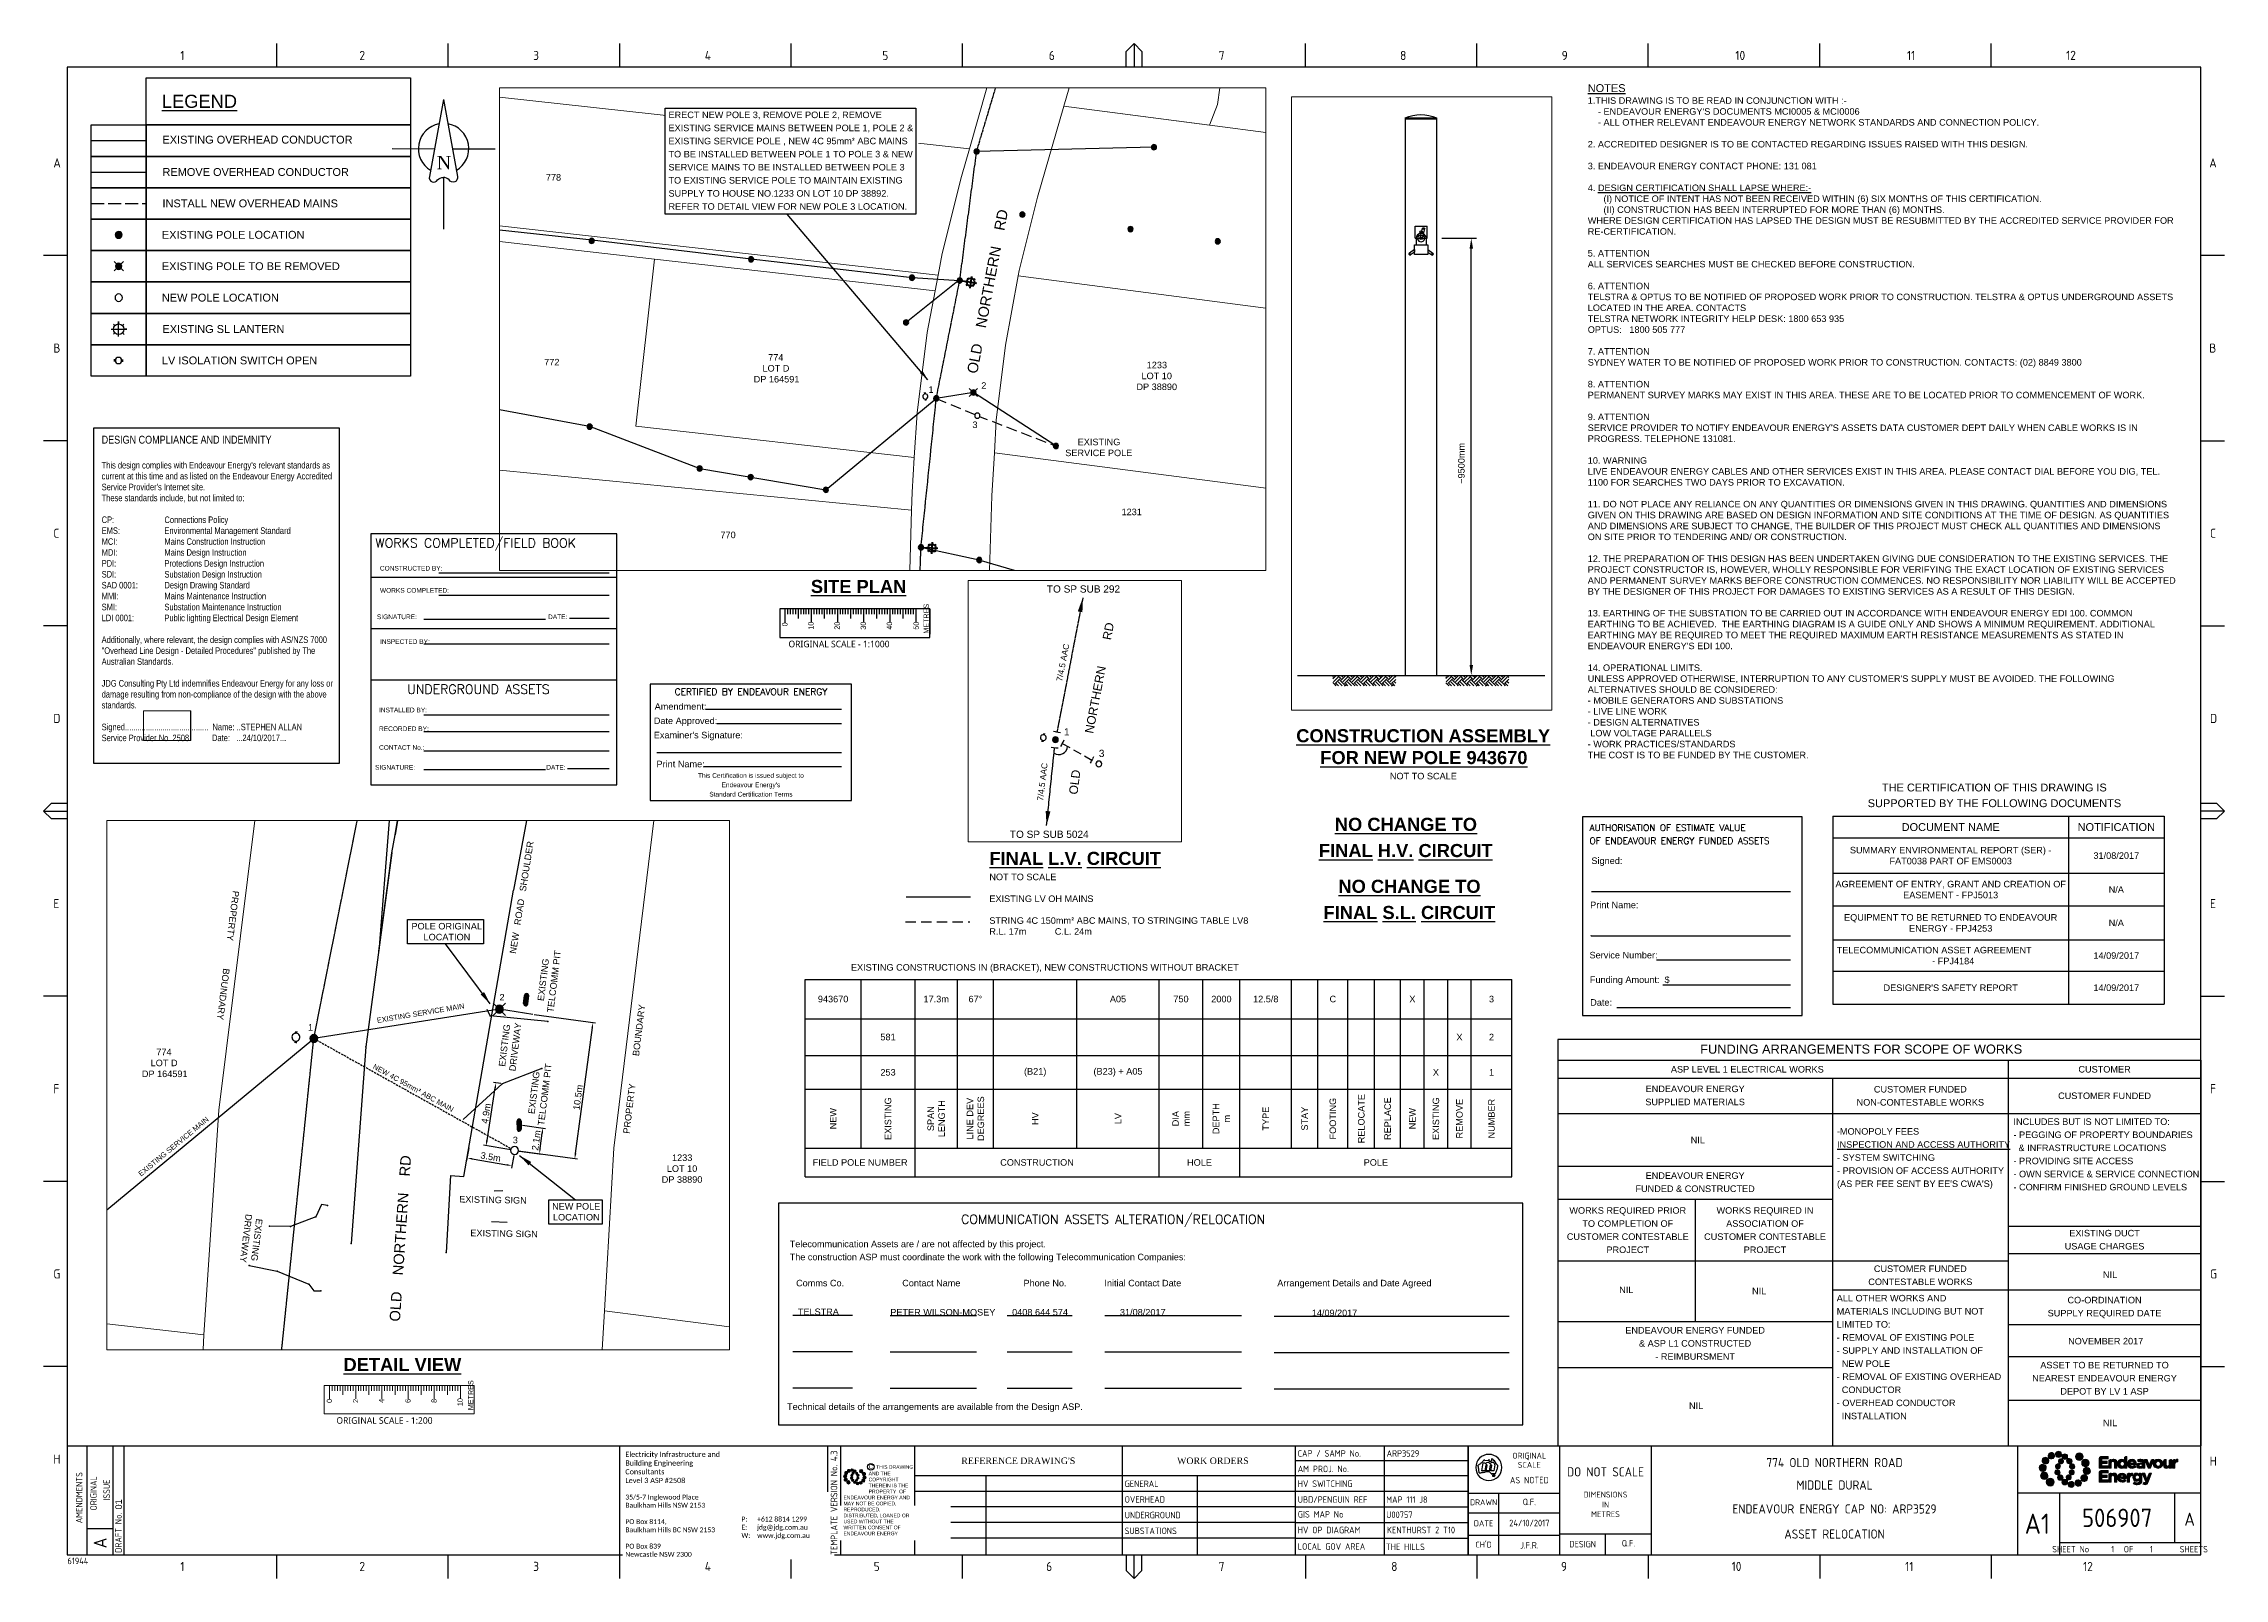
# Paper-space layout 'Sheet1 A1' of a CAD drawing. Header units: metres, sheet in millimetres. Extents: x -21 to 813, y -3 to 583.
# The model-space entities are those that its viewports show. They can reach past a viewport. Long polylines and large blocks are cut down to what shows.
import ezdxf
from ezdxf.enums import TextEntityAlignment as Align

# ---------------------------------------------------------------- set-up
doc = ezdxf.new("R2010")
doc.units = ezdxf.units.M
for name, pattern in [('Cable Exist OH', [1, 1, 0]), ('Cable New OH', [6, 4, -2]), ('IE Trench LV', [6.5, 5, -1.5]), ('IECLTRLV', [6.5, 5, -1.5])]:
    doc.linetypes.add(name, pattern=pattern)
doc.layers.get('0').update_dxf_attribs({"color": 6})
for name, color, linetype in [('_User Miscellaneous1', 7, 'Continuous'), ('_User Miscellaneous10', 7, 'Continuous'), ('_User Miscellaneous11', 7, 'Continuous'), ('_User Miscellaneous3', 7, 'Continuous'), ('_User_LV_Exist', 7, 'Continuous'), ('BITUMEN', 252, 'Continuous'), ('BITUMEN DRIVEWAY', 252, 'Continuous'), ('Equip_SP_LV_EXT', 7, 'Continuous'), ('Equip_SP_SL_EXT', 7, 'Continuous'), ('FURNITURE', 7, 'Continuous'), ('LMA- SHOULDER', 252, 'Continuous'), ('Mains_LV_EXT', 7, 'Continuous'), ('Notes', 7, 'Continuous'), ('Notes_LV_MISC', 7, 'Continuous'), ('SERVCOMMS_PIT', 252, 'Continuous'), ('SupportsOH_SP_TR_HV_LV_SL_EXT', 7, 'Continuous'), ('SupportsOH_SP_TR_HV_LV_SL_NEW', 7, 'Continuous'), ('SupportsUG_SL_MOD', 3, 'Continuous'), ('SupportsUG_SP_EXT', 7, 'Continuous'), ('SupportsUG_SP_LV_EXT', 7, 'Continuous')]:
    doc.layers.add(name, color=color, linetype=linetype)
for name, color, linetype, lineweight in [('Cadastre Land Parcels_SP_EXT', 7, 'Continuous', 5), ('Cadastre Roads_SP_EXT', 9, 'Continuous', 5), ('Trench_SP_NEW', 7, 'IECLTRLV', 20)]:
    doc.layers.add(name, color=color, linetype=linetype, lineweight=lineweight)
doc.layers.add('Viewports', color=6, linetype='Continuous', plot=False)
doc.styles.add('ARIAL', font='arial.ttf', dxfattribs={"height": 2})
doc.styles.add('Elec', font='romand__.ttf')
doc.styles.add('iecARIAL', font='arial.ttf', dxfattribs={"height": 2})
doc.styles.add('iecISOCP', font='isocp.shx')
doc.styles.add('iecNAME', font='times.ttf')
doc.styles.add('iecTimesNewRoman', font='times.ttf')
doc.styles.add('POLE_LABEL', font='arial.ttf')
doc.styles.get("Standard").update_dxf_attribs({"font": 'arial.ttf'})
doc.linetypes.add('Cable 1', pattern='A,7,-3,["//",Standard,S=1.5,R=0,X=-2.1,Y=-0.7],-0.001', length=10.001)
doc.linetypes.add('IECLNDOT', pattern='A,0,-0.1,[133,ltypeshp.shx,S=0.1,R=0,X=-0.2,Y=0],-3.5', length=3.6)
doc.dimstyles.new('Annotative', dxfattribs={"dimscale": 0, "dimtxt": 2.5, "dimasz": 2.5, "dimexe": 1.25, "dimexo": 0.625, "dimtad": 1, "dimtxsty": 'Standard', "dimcen": 2.5, "dimadec": 0, "dimazin": 0, "dimtfac": 1, "dimtmove": 0, "dimatfit": 3, "dimfxl": 1, "dimarcsym": 0})
doc.dimstyles.new('GISCAD Dim Style', dxfattribs={"dimtxt": 2.5, "dimasz": 3, "dimexe": 1.25, "dimexo": 0.625, "dimtad": 1, "dimtoh": 1, "dimdec": 1, "dimtxsty": 'ARIAL', "dimcen": 2.5, "dimadec": 0, "dimazin": 0, "dimtfac": 1, "dimtdec": 1, "dimtmove": 0, "dimatfit": 3, "dimfxl": 1.25, "dimarcsym": 0})
doc.dimstyles.new('Leader', dxfattribs={"dimtxt": 2.5, "dimasz": 2.5, "dimexe": 1.25, "dimexo": 0, "dimgap": -1.5, "dimtad": 0, "dimtih": 1, "dimtoh": 1, "dimdec": 1, "dimtxsty": 'iecISOCP', "dimcen": 2.5, "dimadec": 0, "dimazin": 0, "dimtfac": 1, "dimtdec": 1, "dimtmove": 0, "dimatfit": 3, "dimfxl": 1, "dimtolj": 1, "dimarcsym": 0})
picture_1 = doc.add_image_def('image1.jpg', size_in_pixel=(1076, 689))
pattern_1 = [(45, (-3141.5076, 17009.2375), (1e-16, 1.79605122421), [1.27, -1.27]), (45, (-3141.8443, 17009.5743), (1e-16, 1.79605122421), [1.27, -1.27]), (45, (-3142.1811, 17009.9111), (1e-16, 1.79605122421), [1.27, -1.27]), (135, (-3142.1811, 17010.1356), (-1.79605122421, 1e-16), [1.27, -1.27]), (135, (-3141.8443, 17010.4723), (-1.79605122421, 1e-16), [1.27, -1.27]), (135, (-3141.5076, 17010.8091), (-1.79605122421, 1e-16), [1.27, -1.27])]

psp = doc.layouts.new('Sheet1 A1')

# ---------------------------------------------------------------- texts
at = {"layer": '_User Miscellaneous1', "attachment_point": 1, "style": 'iecARIAL'}
for s, insert, char_height, width in [('\\pi1.606;{\\fArial|b1|i0|c0|p34;\\H2.4001x;\\LCONSTRUCTION ASSEMBLY \\P\\pi10.787;FOR NEW POLE 943670\\P\\pi37.371;\\fArial|b0|i0|c0|p34;\\H0.5x;\\lNOT TO SCALE}', (456.52, 321.44), 2.0833, 99.9038), ('{\\fArial|b1|i0|c238|p34;\\H2.4001x;\\LF\\fArial|b1|i0|c0|p34;INAL\\fArial|b1|i0|c238|p34; \\fArial|b1|i0|c0|p34;L\\fArial|b1|i0|c238|p34;.V. C\\fArial|b1|i0|c0|p34;IRCUIT\\fArial|b1|i0|c238|p34;\\P\\fArial|b0|i0|c0|p34;\\H0.5x;\\lNOT TO SCALE\\fArial|b0|i0|c238|p34;\\L\\C2;\\P\\fArial|b0|i0|c0|p34;\\l\\C256;\\PEXISTING LV OH MAINS\\P\\fArial|b0|i0|c238|p34;\\P\\fArial|b0|i0|c0|p34;\\H0.99996x;STRING 4C 150mm\\fISOCPEUR|b0|i0|c0|p34;²\\fArial|b0|i0|c0|p34; \\H1.0001x;ABC \\H0.99998x;MAINS\\H0.99996x;, TO STRINGING TABLE LV8\\PR.L. 17m^I^IC.L. 24m}', (340.85, 274.58), 2.08325, 116.6865)]:
    psp.add_mtext(s, dxfattribs=dict(at, insert=insert, char_height=char_height, width=width))
at = {"layer": '_User Miscellaneous1', "lineweight": -3, "insert": (94.05, 81.18), "char_height": 5, "width": 45.8953, "attachment_point": 1, "line_spacing_factor": 1.2}
psp.add_mtext('{\\fArial|b1|i0|c0|p34;\\LDETAIL VIEW}', dxfattribs=at)
at = {"layer": '_User Miscellaneous10', "color": 7, "lineweight": -3, "insert": (272.65, 378.48), "char_height": 5.0001, "width": 45.8953, "attachment_point": 1, "line_spacing_factor": 1.2}
psp.add_mtext('{\\fArial|b1|i0|c0|p34;\\LSITE PLAN}', dxfattribs=at)
at = {"layer": '_User Miscellaneous3', "lineweight": -3, "insert": (287.95, 231.69), "char_height": 2.5, "width": 149.6011, "attachment_point": 1, "line_spacing_factor": 1.2}
psp.add_mtext('EXISTING CONSTRUCTIONS IN (BRACKET), NEW CONSTRUCTIONS WITHOUT BRACKET ', dxfattribs=at)
at = {"layer": 'Notes', "lineweight": -3, "style": 'ARIAL'}
psp.add_text('FUNDING ARRANGEMENTS FOR SCOPE OF WORKS', height=3.5, dxfattribs=at).set_placement((612.49, 199.2), align=Align.MIDDLE_LEFT)
at = {"layer": 'Notes', "char_height": 3, "style": 'ARIAL'}
for s, insert, width, attachment_point in [("{\\fArial|b0|i0|c204|p34;\\LNOTES\\l\\P\\H0.83333x;1.THIS DRAWING IS TO BE READ IN CONJUNCTION WITH :-\\P    - ENDEAVOUR ENERGY'S DOCUMENT\\fArial|b0|i0|c0|p34;S MCI0005 &\\fArial|b0|i0|c204|p34; MCI0006\\P    - ALL OTHER RELEVANT ENDEAVOUR ENERGY\\fArial|b0|i0|c0|p34; NETWORK\\fArial|b0|i0|c204|p34; STANDARDS \\fArial|b0|i0|c0|p34;AND CONNECTION POLICY.\\fArial|b0|i0|c204|p34;\\P\\P\\fArial|b0|i0|c0|p34;2. ACCREDITED DESIGNER IS TO BE CONTACTED REGARDING ISSUES RAISED WITH THIS DESIGN.\\P\\P3\\fArial|b0|i0|c204|p34;. ENDEAVOUR ENERGY CONTACT PHONE: 131 081\\P\\P\\pi-2.982,l3;\\fArial|b0|i0|c0|p34;4\\fArial|b0|i0|c204|p34;. \\LDESIGN CERTIFICATION SHALL LAPSE WHERE:-\\l\\P\\pi-6,l6,t6;^I(I) NOTICE OF INTENT HAS NOT BEEN RECEIVED WITHIN (6) SIX MONTHS OF THIS CERTIFICATION.\\P^I(II) CONSTRUCTION HAS BEEN INTERRUPTED FOR MORE THAN (6) MONTHS.\\P\\pi0,l0,tz;WHERE DESIGN CERTIFICATION HAS LAPSED THE DESIGN MUST BE RESUBMITTED BY THE ACCREDITED SERVICE PROVIDER FOR RE-CERTIFICATION.\\fArial|b0|i0|c0|p34;\\P\\fArial|b0|i0|c204|p34;\\P\\fArial|b0|i0|c0|p34;5\\fArial|b0|i0|c204|p34;. ATTENTION\\PALL SERVICES SEARCHES MUST BE CHECKED BEFORE CONSTRUCTION.\\P\\P\\fArial|b0|i0|c0|p34;6\\fArial|b0|i0|c204|p34;. ATTENTION\\PTELSTRA & OPTUS TO BE NOTIFIED OF PROPOSED WORK PRIOR TO CONSTRUCTION. TELSTRA & OPTUS UNDERGROUND ASSETS LOCATED IN THE AREA. CONTACTS\\PTELSTRA NETWORK INTEGRITY HELP DESK: 1800 653 935\\POPTUS:   1800 505 777 \\P^J\\fArial|b0|i0|c0|p34;7\\fArial|b0|i0|c204|p34;. ATTENTION\\P\\fArial|b0|i0|c0|p34;SYDNEY WATER\\fArial|b0|i0|c204|p34; TO BE NOTIFIED OF PROPOSED WORK PRIOR TO CONSTRUCTION. \\fArial|b0|i0|c0|p34;CONTACTS: (02) 8849 3800\\fArial|b0|i0|c204|p34;\\P\\fArial|b0|i0|c0|p34;\\P8\\fArial|b0|i0|c204|p34;. ATTENTION\\PPERMANENT SURVEY MARKS MAY EXIST IN THIS AREA. THESE ARE TO BE LOCATED PRIOR TO COMMENCEMENT OF WORK.\\P\\P\\fArial|b0|i0|c0|p34;9\\fArial|b0|i0|c204|p34;. ATTENTION\\PSERVICE PROVIDER TO NOTIFY ENDEAVOUR ENERGY'S ASSETS DATA CUSTOMER DEPT DAILY WHEN CABLE WORKS IS IN PROGRESS. TELEPHONE 131081.\\P\\P1\\fArial|b0|i0|c0|p34;0\\fArial|b0|i0|c204|p34;.\\fArial|b0|i0|c0|p34; \\fArial|b0|i0|c204|p34;WARNING\\PLIVE ENDEAVOUR ENERGY CABLES AND OTHER SERVICES EXIST IN THIS AREA. PLEASE CONTACT DIAL BEFORE YOU DIG, TEL. 1100 FOR SEARCHES TWO DAYS PRIOR TO EXCAVATION.\\P\\P\\fArial|b0|i0|c0|p34;11. DO NOT PLACE ANY RELIANCE ON ANY QUANTITIES OR DIMENSIONS GIVEN IN THIS DRAWING. QUANTITIES AND DIMENSIONS GIVEN ON THIS DRAWING ARE BASED ON DESIGN INFORMATION AND SITE CONDITIONS AT THE TIME OF DESIGN. AS QUANTITIES AND DIMENSIONS ARE SUBJECT TO CHANGE, THE BUILDER OF THIS PROJECT MUST CHECK ALL QUANTITIES AND DIMENSIONS ON SITE PRIOR TO TENDERING AND/ OR CONSTRUCTION.\\P\\P\\fArial|b0|i0|c204|p34;1\\fArial|b0|i0|c0|p34;2\\fArial|b0|i0|c204|p34;.\\fArial|b0|i0|c0|p34; \\fArial|b0|i0|c204|p34;THE PREPARATION OF THIS DESIGN HAS BEEN UNDERTAKEN GIVING DUE CONSIDERATION TO THE EXISTING SERVICES. THE PROJECT CONSTRUCTOR IS, HOWEVER, WHOLLY RESPONSIBLE FOR VERIFYING THE EXACT LOCATION OF EXISTING SERVICES AND PERMANENT SURVEY MARKS BEFORE CONSTRUCTION COMMENCES. NO RESPONSIBILITY NOR LIABILITY WILL BE ACCEPTED BY THE DESIGNER OF THIS PROJECT FOR DAMAGES TO EXISTING SERVICES AS A RESULT OF THIS DESIGN.\\fArial|b0|i0|c0|p34;\\P\\P13\\fArial|b0|i0|c204|p34;. EARTHING OF THE SUBSTATION TO BE CARRIED OUT IN ACCORDANCE WITH ENDEAVOUR ENERGY \\fArial|b0|i0|c0|p34;E\\fArial|b0|i0|c204|p34;DI 100. \\fArial|b0|i0|c0|p34;COMMON\\fArial|b0|i0|c204|p34; EARTHING TO BE ACHIEVED.  THE EARTHING DIAGRAM IS A GUIDE ONLY AND SHOWS A MINIMUM REQUIREMENT. ADDITIONAL EARTHING MAY BE REQUIRED TO MEET THE REQUIRED MAXIMUM EARTH RESISTANCE MEASUREMENTS AS STATED IN ENDEAVOUR ENERGY'S \\fArial|b0|i0|c0|p34;E\\fArial|b0|i0|c204|p34;DI 100.\\fArial|b0|i0|c0|p34;\\P\\P14. OPERATIONAL LIMITS.\\PUNLESS APPROVED OTHERWISE, INTERRUPTION TO ANY CUSTOMER'S SUPPLY MUST BE AVOIDED. THE FOLLOWING ALTERNATIVES SHOULD BE CONSIDERED:\\P- MOBILE GENERATORS AND SUBSTATIONS\\P- LIVE LINE WORK\\P- DESIGN ALTERNATIVES\\P LOW VOLTAGE PARALLELS\\P- WORK PRACTICES/STANDARDS\\PTHE COST IS TO BE FUNDED BY THE CUSTOMER.}", (569.52, 567.89), 224.0632, 1), ('\\pl6;{\\fArial|b0|i0|c238|p34;\\H1.667x;\\LLEGEND}', (18.64, 561.32), 178.0881, 4), ('\\pl9;EXISTING OVERHEAD CONDUCTOR', (15.87, 546.67), 184.7112, 4), ('\\pl9;REMOVE OVERHEAD CONDUCTOR', (15.87, 534.32), 184.7112, 4), ('\\pl9;INSTALL NEW OVERHEAD MAINS', (15.87, 522.32), 184.7112, 4), ('\\pi-3,l9;EXISTING POLE LOCATION', (18.64, 510.32), 184.7112, 4), ('\\pl6;EXISTING POLE TO BE REMOVED', (18.64, 498.32), 184.7112, 4), ('\\pi-3,l9;NEW POLE LOCATION', (18.64, 486.32), 184.7112, 4), ('\\pl9;EXISTING SL LANTERN', (15.87, 474.32), 184.7112, 4), ('\\pi-3,l9;LV ISOLATION SWITCH OPEN', (18.64, 462.32), 184.7112, 4), ('{\\fArial Narrow|b0|i0|c0|p34;DESIGN COMPLIANCE AND INDEMNITY\\P\\P\\H0.8333x;This design complies with Endeavour Energy\'s relevant standards as current at this time and as listed on the Endeavour Energy Accredited Service Provider\'s Internet site.\\PThese standards include, but not limited to:\\P\\PCP:^I^IConnections Policy\\PEMS:^I^IEnvironmental Management Standard\\PMCI:^I^IMains Construction Instruction\\PMDI:^I^IMains Design Instruction\\PPDI:^I^IProtections Design Instruction\\PSDI:^I^ISubstation Design Instruction\\PSAD 0001:^IDesign Drawing Standard\\PMMI:^I^IMains Maintenance Instruction\\PSMI:^I^ISubstation Maintenance Instruction\\PLDI 0001:^I\\C7;Public lighting Electrical Design Element \\H0.99996x;\\C256;\\P\\PAdditionally, where relevant, the design complies with AS/NZS 7000 \\P"Overhead Line Design - Detailed Procedures" published by The Australian Standards.\\P\\PJDG Consulting Pty Ltd indemnifies Endeavour Energy for any loss or damage resulting from non-compliance of the design with the above standards.\\P\\PSigned........................................  Name: ..STEPHEN ALLAN\\PService Provider No. 2508           Date:   ...24/10/2017...   }', (1.63, 433.56), 90.6008, 1)]:
    psp.add_mtext(s, dxfattribs=dict(at, insert=insert, width=width, attachment_point=attachment_point))
at = {"layer": 'Notes', "lineweight": -3, "char_height": 3, "attachment_point": 1, "line_spacing_factor": 1.2}
for s, insert, width in [('\\pi9.55;THE CERTIFICATION OF THIS DRAWING IS \\P\\pi4.1189;SUPPORTED BY THE FOLLOWING DOCUMENTS', (672.39, 300.66), 104.6983), ('\\pi8.9016;{\\fArial|b1|i0|c0|p34;\\H1.6667x;\\LNO CHANGE TO \\P\\pi2.8186;\\fArial|b1|i0|c238|p34;F\\fArial|b1|i0|c0|p34;INAL\\fArial|b1|i0|c238|p34; \\fArial|b1|i0|c0|p34;H.V\\fArial|b1|i0|c238|p34;. C\\fArial|b1|i0|c0|p34;IRCUIT}', (463.98, 287.58), 71.3343), ('\\pi8.9016;{\\fArial|b1|i0|c0|p34;\\H1.6667x;\\LNO CHANGE TO \\P\\pi3.2074;\\fArial|b1|i0|c238|p34;F\\fArial|b1|i0|c0|p34;INAL\\fArial|b1|i0|c238|p34; \\fArial|b1|i0|c0|p34;S.L\\fArial|b1|i0|c238|p34;. C\\fArial|b1|i0|c0|p34;IRCUIT}', (465.35, 263.91), 71.3343)]:
    psp.add_mtext(s, dxfattribs=dict(at, insert=insert, width=width))
at = {"layer": 'Notes', "lineweight": -3, "char_height": 2.5, "line_spacing_factor": 1.2}
for s, insert, attachment_point, style in [('ASP LEVEL 1 ELECTRICAL WORKS', (630.5, 191.48), 5, 'ARIAL'), ('CUSTOMER', (767.01, 191.48), 5, 'ARIAL'), ('ENDEAVOUR ENERGY \\PSUPPLIED MATERIALS', (610.55, 181.5), 5, 'ARIAL'), ('CUSTOMER FUNDED \\PNON-CONTESTABLE WORKS', (696.61, 181.35), 5, 'ARIAL'), ('CUSTOMER FUNDED ', (767.01, 181.35), 5, 'ARIAL'), ('ENDEAVOUR ENERGY \\PFUNDED & CONSTRUCTED', (610.55, 148.35), 5, 'iecARIAL'), ('EXISTING DUCT\\PUSAGE CHARGES', (767.01, 126.37), 5, 'ARIAL'), ('NIL', (581.55, 107.24), 4, 'ARIAL'), ('CUSTOMER FUNDED\\PCONTESTABLE WORKS', (696.61, 112.77), 5, 'ARIAL'), ('NIL', (766.4, 113.01), 4, 'ARIAL'), ('NIL', (632.31, 106.78), 4, 'ARIAL'), ('CO-ORDINATION\\PSUPPLY REQUIRED DATE', (767.01, 100.47), 5, 'ARIAL'), ('ENDEAVOUR ENERGY FUNDED\\P& ASP L1 CONSTRUCTED\\P- REIMBURSMENT', (610.55, 86.75), 5, 'ARIAL'), ('ASSET TO BE RETURNED TO\\PNEAREST ENDEAVOUR ENERGY\\PDEPOT BY LV 1 ASP', (767.01, 73.44), 5, 'ARIAL'), ('NIL', (766.4, 56.38), 4, 'ARIAL')]:
    psp.add_mtext(s, dxfattribs=dict(at, insert=insert, attachment_point=attachment_point, style=style))
for s, insert, width, attachment_point, style in [("{\\Ftxt|c0;-}MONOPOLY FEES\\P{\\LINSPECTION AND ACCESS AUTHORITY}\\P- SYSTEM SWITCHING\\P- PROVISION OF ACCESS AUTHORITY\\P(AS PER FEE SENT BY EE'S CWA'S)", (664.77, 157.39), 65.7141, 4, 'ARIAL'), ('INCLUDES BUT IS NOT LIMITED TO:\\P- PEGGING OF PROPERTY BOUNDARIES \\P  & INFRASTRUCTURE LOCATIONS\\P- PROVIDING SITE ACCESS\\P- OWN SERVICE & SERVICE CONNECTION\\P- CONFIRM FINISHED GROUND LEVELS', (732.2, 172.73), 70.6187, 1, 'ARIAL'), ('NIL', (608.86, 164.48), 52.4124, 4, 'ARIAL'), ('WORKS REQUIRED PRIOR \\PTO COMPLETION OF \\PCUSTOMER CONTESTABLE PROJECT', (584.81, 130.03), 46.4895, 5, 'iecARIAL'), ('WORKS REQUIRED IN ASSOCIATION OF \\PCUSTOMER CONTESTABLE PROJECT', (637.26, 130.03), 54.8549, 5, 'iecARIAL'), ('ALL OTHER WORKS AND \\PMATERIALS INCLUDING BUT NOT \\PLIMITED TO:\\P{\\C0;- REMOVAL OF EXISTING POLE \\P- SUPPLY AND INSTALLATION OF\\P  NEW POLE}\\P{\\C0;- REMOVAL OF EXISTING OVERHEAD \\P  CONDUCTOR\\P- OVERHEAD CONDUCTOR\\P  INSTALLATION}', (664.66, 105.29), 65.0138, 1, 'ARIAL'), ('NOVEMBER 2017', (753.09, 87.6), 33.3397, 4, 'ARIAL'), ('\\pi5.1498;NIL', (603.07, 62.95), 15.344, 4, 'ARIAL')]:
    psp.add_mtext(s, dxfattribs=dict(at, insert=insert, width=width, attachment_point=attachment_point, style=style))

msp = doc.modelspace()

# ---------------------------------------------------------------- texts
at = {"layer": '_User Miscellaneous1'}
for s, height, rotation, p in [('OLD    NORTHERN    RD', 4, 79.27546, (316523.559, 6275279.112)), ('NORTHERN        RD', 3, 79.27546, (316521.056, 6273522.584)), ('OLD   ', 3, 83, (316515.594, 6273501.437))]:
    msp.add_text(s, height=height, rotation=rotation, dxfattribs=at).set_placement(p)
at = {"layer": '_User Miscellaneous1', "char_height": 2.5, "attachment_point": 1}
for s, insert, width in [('\\pi6.6515;774\\P\\pi4.4764;LOT D      \\P\\pi1.1152;DP 164591          ', (316437.029, 6275286.775), 18.79588), ('\\pi4.1433;1233\\P\\pi2.1464;LOT 10      \\P\\pi0.21001;DP 38890          ', (316584.197, 6275283.873), 15.51722)]:
    msp.add_mtext(s, dxfattribs=dict(at, insert=insert, width=width))
at = {"layer": '_User Miscellaneous1', "char_height": 2.5, "width": 1.31118, "attachment_point": 9, "line_spacing_factor": 1.2}
for s, insert in [('2', (316527.073, 6275273.531)), ('1', (316506.89, 6275271.981)), ('3', (316523.677, 6275258.49)), ('1', (316512.867, 6273522.086)), ('3', (316524.966, 6273514.573))]:
    msp.add_mtext(s, dxfattribs=dict(at, insert=insert))
at = {"layer": '_User Miscellaneous1', "linetype": 'Cable 1', "lineweight": 0, "insert": (316555.325, 6275254.463), "char_height": 2.5, "width": 29.07468, "attachment_point": 1}
msp.add_mtext('\\pi6.634;EXISTING \\P\\pi1.8992;SERVICE POLE', dxfattribs=at)
at = {"layer": '_User Miscellaneous1', "lineweight": 25, "char_height": 2.5, "attachment_point": 2, "style": 'ARIAL'}
for s, insert in [('TO SP SUB 292', (316517.688, 6273574.219, -62.019)), ('TO SP SUB 5024', (316505.804, 6273489.012, -62.019))]:
    msp.add_mtext_dynamic_manual_height_columns(s, width=28.10684, gutter_width=17.5, heights=[3.606], dxfattribs=dict(at, insert=insert))
at = {"layer": '_User Miscellaneous1', "lineweight": 25, "char_height": 2.5, "width": 23.21823, "attachment_point": 1, "line_spacing_factor": 1.2}
for insert, rotation in [((316507.253, 6273536.101), 79), ((316500.946, 6273494.437), 83)]:
    msp.add_mtext('\\pi5.1025;{\\H0.83335x;\\C7;7/4.5 AAC}', dxfattribs=dict(at, insert=insert, rotation=rotation))
at = {"layer": '_User Miscellaneous3', "attachment_point": 1}
for s, insert, char_height, width, rotation in [('\\pi1.118;NEW   ROAD   SHOULDER ', (316522.709, 6275275.304), 0.5, 10.86732, 81), ('\\pi0.49539;PROPERTY           BOUNDARY ', (316502.292, 6275281.623), 0.5, 10.86732, 263), ('\\pi1.3854;EXISTING \\P\\pi0.59465;TELCOMM PIT ', (316524.847, 6275271.406), 0.5, 5.93215, 83), ('\\pi1.4809;EXISTING SERVICE MAIN', (316511.264, 6275271.207), 0.4, 9.64063, 9.5606), ('\\pi0.49539;PROPERTY           BOUNDARY ', (316531.498, 6275262.151), 0.5, 10.86732, 83), ('\\pi1.3854;EXISTING \\P\\pi1.1329;DRIVEWAY ', (316521.884, 6275266.39, 185.374), 0.5, 5.93215, 83), ('\\pi1.3758;NEW 4C 95mm{\\fISOCPEUR|b0|i0|c0|p34;²} ABC MAIN', (316511.396, 6275268.631), 0.4, 9.64063, 331), ('\\pi1.3854;EXISTING \\P\\pi0.59465;TELCOMM PIT ', (316524.138, 6275262.77, 185.437), 0.5, 5.93215, 83), ('\\pi1.4809;EXISTING SERVICE MAIN', (316493.327, 6275258.684), 0.4, 9.64063, 39.5606), ('\\pi3.2261;OLD    NORTHERN    RD ', (316513.495, 6275245.061), 0.8, 19.06785, 86.14851), ('\\pi0.44135;EXISTING SIGN ', (316518.607, 6275257.859, 185.437), 0.5, 5.93215, 358.909), ('\\pi1.3854;EXISTING \\P\\pi1.1329;DRIVEWAY ', (316504.19, 6275257.448), 0.5, 5.93215, 263)]:
    msp.add_mtext(s, dxfattribs=dict(at, insert=insert, char_height=char_height, width=width, rotation=rotation))
at = {"layer": '_User Miscellaneous3', "char_height": 0.5, "attachment_point": 1}
for s, insert, width in [('\\pi0.56094;2          ', (316521.56, 6275273.283), 1.45306), ('\\pi0.63444;1          ', (316506.851, 6275270.981), 1.45306), ('\\pi7.2093;774\\P\\pi6.7743;LOT D      \\P\\pi6.1021;DP 164591          ', (316488.685, 6275269.096), 15.51722), ('\\pi0.56282;3          ', (316522.573, 6275262.372), 1.45306), ('\\pi7.0356;1233\\P\\pi6.6362;LOT 10      \\P\\pi6.2489;DP 38890          ', (316528.273, 6275261.019), 15.51722)]:
    msp.add_mtext(s, dxfattribs=dict(at, insert=insert, width=width))
at = {"layer": 'Cadastre Land Parcels_SP_EXT'}
for s, p in [('778', (316358.735, 6275353.067)), ('772', (316358.101, 6275282.463)), ('1231', (316578.722, 6275225.235)), ('770', (316425.444, 6275216.454))]:
    msp.add_text(s, height=2.5, dxfattribs=at).set_placement(p)

# ---------------------------------------------------------------- blocks, each defined once
blk = doc.blocks.new('EE_LOGO_SMALL')
at = {"layer": 'Notes'}
h = blk.add_hatch(color=256, dxfattribs=at)
edge = h.paths.add_edge_path()
edge.add_spline(control_points=[(-8.4, 2), (-9.2, 2), (-9.8, 1.4), (-9.8, 0.7), (-9.9, -0.1), (-9.3, -0.7), (-8.6, -0.8), (-7.8, -0.8), (-7.2, -0.2), (-7.1, 0.5), (-7.1, 1.3), (-7.7, 1.9), (-8.4, 2)], knot_values=[0, 0, 0, 0, 1, 1, 1, 2, 2, 2, 3, 3, 3, 4, 4, 4, 4], degree=3, periodic=0)
h = blk.add_hatch(color=256, dxfattribs=at)
edge = h.paths.add_edge_path()
edge.add_spline(control_points=[(-6.8, 4.5), (-7.4, 4.8), (-8.2, 4.6), (-8.6, 4), (-8.9, 3.4), (-8.7, 2.6), (-8.1, 2.2), (-7.5, 1.9), (-6.7, 2.1), (-6.3, 2.7), (-6, 3.3), (-6.2, 4.1), (-6.8, 4.5)], knot_values=[0, 0, 0, 0, 1, 1, 1, 2, 2, 2, 3, 3, 3, 4, 4, 4, 4], degree=3, periodic=0)
h = blk.add_hatch(color=256, dxfattribs=at)
edge = h.paths.add_edge_path()
edge.add_spline(control_points=[(-4.2, 5.9), (-4.6, 6.5), (-5.3, 6.6), (-5.9, 6.3), (-6.4, 5.9), (-6.6, 5.1), (-6.2, 4.6), (-5.9, 4), (-5.1, 3.8), (-4.6, 4.2), (-4, 4.6), (-3.8, 5.3), (-4.2, 5.9)], knot_values=[0, 0, 0, 0, 1, 1, 1, 2, 2, 2, 3, 3, 3, 4, 4, 4, 4], degree=3, periodic=0)
h = blk.add_hatch(color=256, dxfattribs=at)
edge = h.paths.add_edge_path()
edge.add_spline(control_points=[(-1.3, 5.9), (-1.4, 6.5), (-2, 7), (-2.6, 6.9), (-3.3, 6.9), (-3.7, 6.3), (-3.7, 5.6), (-3.6, 5), (-3, 4.5), (-2.4, 4.6), (-1.7, 4.7), (-1.3, 5.2), (-1.3, 5.9)], knot_values=[0, 0, 0, 0, 1, 1, 1, 2, 2, 2, 3, 3, 3, 4, 4, 4, 4], degree=3, periodic=0)
h = blk.add_hatch(color=256, dxfattribs=at)
edge = h.paths.add_edge_path()
edge.add_spline(control_points=[(-2.5, 2.1), (-3, 2.2), (-3.5, 1.9), (-3.6, 1.3), (-3.7, 0.8), (-3.4, 0.3), (-2.9, 0.2), (-2.4, 0.1), (-1.9, 0.4), (-1.8, 0.9), (-1.7, 1.5), (-2, 2), (-2.5, 2.1)], knot_values=[0, 0, 0, 0, 1, 1, 1, 2, 2, 2, 3, 3, 3, 4, 4, 4, 4], degree=3, periodic=0)
h = blk.add_hatch(color=256, dxfattribs=at)
edge = h.paths.add_edge_path()
edge.add_spline(control_points=[(1, 4.9), (1, 4.3), (0.5, 3.8), (-0.1, 3.8), (-0.7, 3.8), (-1.2, 4.3), (-1.2, 4.9), (-1.2, 5.5), (-0.7, 6), (-0.1, 6), (0.5, 6), (1, 5.5), (1, 4.9)], knot_values=[0, 0, 0, 0, 1, 1, 1, 2, 2, 2, 3, 3, 3, 4, 4, 4, 4], degree=3, periodic=0)
edge = h.paths.add_edge_path()
edge.add_spline(control_points=[(-1.4, 4), (-1.9, 4.1), (-2.4, 3.8), (-2.5, 3.3), (-2.6, 2.7), (-2.3, 2.2), (-1.8, 2.1), (-1.3, 2), (-0.7, 2.3), (-0.6, 2.9), (-0.5, 3.4), (-0.9, 3.9), (-1.4, 4)], knot_values=[0, 0, 0, 0, 1, 1, 1, 2, 2, 2, 3, 3, 3, 4, 4, 4, 4], degree=3, periodic=0)
h = blk.add_hatch(color=256, dxfattribs=at)
edge = h.paths.add_edge_path()
edge.add_spline(control_points=[(2.3, 2.4), (2.8, 2.8), (2.8, 3.4), (2.4, 3.9), (2, 4.3), (1.4, 4.3), (0.9, 3.9), (0.5, 3.6), (0.5, 2.9), (0.9, 2.5), (1.2, 2), (1.9, 2), (2.3, 2.4)], knot_values=[0, 0, 0, 0, 1, 1, 1, 2, 2, 2, 3, 3, 3, 4, 4, 4, 4], degree=3, periodic=0)
edge = h.paths.add_edge_path()
edge.add_spline(control_points=[(1, 4.9), (1, 4.3), (0.5, 3.8), (-0.1, 3.8), (-0.7, 3.8), (-1.2, 4.3), (-1.2, 4.9), (-1.2, 5.5), (-0.7, 6), (-0.1, 6), (0.5, 6), (1, 5.5), (1, 4.9)], knot_values=[0, 0, 0, 0, 1, 1, 1, 2, 2, 2, 3, 3, 3, 4, 4, 4, 4], degree=3, periodic=0)
h = blk.add_hatch(color=256, dxfattribs=at)
edge = h.paths.add_edge_path()
edge.add_spline(control_points=[(1, 4.9), (1, 4.3), (0.5, 3.8), (-0.1, 3.8), (-0.7, 3.8), (-1.2, 4.3), (-1.2, 4.9), (-1.2, 5.5), (-0.7, 6), (-0.1, 6), (0.5, 6), (1, 5.5), (1, 4.9)], knot_values=[0, 0, 0, 0, 1, 1, 1, 2, 2, 2, 3, 3, 3, 4, 4, 4, 4], degree=3, periodic=0)
edge = h.paths.add_edge_path(flags=16)
edge.add_spline(control_points=[(1, 4.9), (1, 4.3), (0.5, 3.8), (-0.1, 3.8), (-0.7, 3.8), (-1.2, 4.3), (-1.2, 4.9), (-1.2, 5.5), (-0.7, 6), (-0.1, 6), (0.5, 6), (1, 5.5), (1, 4.9)], knot_values=[0, 0, 0, 0, 1, 1, 1, 2, 2, 2, 3, 3, 3, 4, 4, 4, 4], degree=3, periodic=0)
h = blk.add_hatch(color=256, dxfattribs=at)
edge = h.paths.add_edge_path()
edge.add_spline(control_points=[(3, 0.2), (3.5, 0.3), (3.8, 0.9), (3.7, 1.4), (3.6, 1.9), (3, 2.3), (2.5, 2.1), (1.9, 2), (1.6, 1.4), (1.8, 0.9), (1.9, 0.4), (2.5, 0.1), (3, 0.2)], knot_values=[0, 0, 0, 0, 1, 1, 1, 2, 2, 2, 3, 3, 3, 4, 4, 4, 4], degree=3, periodic=0)
h = blk.add_hatch(color=256, dxfattribs=at)
edge = h.paths.add_edge_path()
edge.add_spline(control_points=[(7, 4.9), (7, 4), (6.3, 3.4), (5.5, 3.4), (4.6, 3.4), (4, 4), (4, 4.9), (4, 5.7), (4.6, 6.4), (5.5, 6.4), (6.3, 6.4), (7, 5.7), (7, 4.9)], knot_values=[0, 0, 0, 0, 1, 1, 1, 2, 2, 2, 3, 3, 3, 4, 4, 4, 4], degree=3, periodic=0)
h = blk.add_hatch(color=256, dxfattribs=at)
edge = h.paths.add_edge_path()
edge.add_spline(control_points=[(8.4, 1.1), (9.1, 1.5), (9.4, 2.3), (9.1, 3), (8.8, 3.7), (7.9, 4.1), (7.2, 3.8), (6.5, 3.4), (6.2, 2.6), (6.5, 1.9), (6.8, 1.2), (7.7, 0.8), (8.4, 1.1)], knot_values=[0, 0, 0, 0, 1, 1, 1, 2, 2, 2, 3, 3, 3, 4, 4, 4, 4], degree=3, periodic=0)
h = blk.add_hatch(color=256, dxfattribs=at)
edge = h.paths.add_edge_path()
edge.add_spline(control_points=[(8.3, -1.9), (9, -1.9), (9.7, -1.4), (9.7, -0.6), (9.7, 0.1), (9.2, 0.8), (8.4, 0.8), (7.7, 0.8), (7, 0.3), (7, -0.5), (6.9, -1.2), (7.5, -1.9), (8.3, -1.9)], knot_values=[0, 0, 0, 0, 1, 1, 1, 2, 2, 2, 3, 3, 3, 4, 4, 4, 4], degree=3, periodic=0)
h = blk.add_hatch(color=256, dxfattribs=at)
edge = h.paths.add_edge_path()
edge.add_spline(control_points=[(-8.5, -1.1), (-9.2, -1.4), (-9.6, -2.3), (-9.3, -3), (-8.9, -3.7), (-8.1, -4), (-7.4, -3.7), (-6.7, -3.4), (-6.3, -2.5), (-6.6, -1.8), (-7, -1.1), (-7.8, -0.8), (-8.5, -1.1)], knot_values=[0, 0, 0, 0, 1, 1, 1, 2, 2, 2, 3, 3, 3, 4, 4, 4, 4], degree=3, periodic=0)
h = blk.add_hatch(color=256, dxfattribs=at)
edge = h.paths.add_edge_path()
edge.add_spline(control_points=[(-7.1, -4.8), (-7.1, -4), (-6.5, -3.3), (-5.6, -3.3), (-4.8, -3.3), (-4.1, -4), (-4.1, -4.8), (-4.1, -5.7), (-4.8, -6.3), (-5.6, -6.3), (-6.5, -6.3), (-7.1, -5.7), (-7.1, -4.8)], knot_values=[0, 0, 0, 0, 1, 1, 1, 2, 2, 2, 3, 3, 3, 4, 4, 4, 4], degree=3, periodic=0)
h = blk.add_hatch(color=256, dxfattribs=at)
edge = h.paths.add_edge_path()
edge.add_spline(control_points=[(-3.1, -0.2), (-3.7, -0.3), (-4, -0.8), (-3.8, -1.4), (-3.7, -1.9), (-3.2, -2.2), (-2.6, -2.1), (-2.1, -1.9), (-1.8, -1.4), (-1.9, -0.9), (-2.1, -0.3), (-2.6, 0), (-3.1, -0.2)], knot_values=[0, 0, 0, 0, 1, 1, 1, 2, 2, 2, 3, 3, 3, 4, 4, 4, 4], degree=3, periodic=0)
h = blk.add_hatch(color=256, dxfattribs=at)
edge = h.paths.add_edge_path()
edge.add_spline(control_points=[(-2.5, -2.3), (-2.9, -2.7), (-3, -3.4), (-2.6, -3.8), (-2.2, -4.2), (-1.5, -4.3), (-1.1, -3.9), (-0.7, -3.5), (-0.6, -2.8), (-1, -2.4), (-1.4, -2), (-2, -1.9), (-2.5, -2.3)], knot_values=[0, 0, 0, 0, 1, 1, 1, 2, 2, 2, 3, 3, 3, 4, 4, 4, 4], degree=3, periodic=0)
h = blk.add_hatch(color=256, dxfattribs=at)
edge = h.paths.add_edge_path()
edge.add_spline(control_points=[(-1.2, -4.8), (-1.2, -4.2), (-0.7, -3.7), (-0.1, -3.7), (0.5, -3.7), (1, -4.2), (1, -4.8), (1, -5.4), (0.5, -5.9), (-0.1, -5.9), (-0.7, -5.9), (-1.2, -5.4), (-1.2, -4.8)], knot_values=[0, 0, 0, 0, 1, 1, 1, 2, 2, 2, 3, 3, 3, 4, 4, 4, 4], degree=3, periodic=0)
h = blk.add_hatch(color=256, dxfattribs=at)
edge = h.paths.add_edge_path()
edge.add_spline(control_points=[(1.2, -3.9), (1.7, -4.1), (2.2, -3.7), (2.3, -3.2), (2.5, -2.7), (2.1, -2.2), (1.6, -2.1), (1.1, -2), (0.6, -2.3), (0.5, -2.8), (0.4, -3.3), (0.7, -3.8), (1.2, -3.9)], knot_values=[0, 0, 0, 0, 1, 1, 1, 2, 2, 2, 3, 3, 3, 4, 4, 4, 4], degree=3, periodic=0)
h = blk.add_hatch(color=256, dxfattribs=at)
edge = h.paths.add_edge_path()
edge.add_spline(control_points=[(1.2, -5.8), (1.3, -6.5), (1.8, -6.9), (2.5, -6.9), (3.1, -6.8), (3.6, -6.2), (3.5, -5.6), (3.4, -5), (2.9, -4.5), (2.2, -4.6), (1.6, -4.6), (1.1, -5.2), (1.2, -5.8)], knot_values=[0, 0, 0, 0, 1, 1, 1, 2, 2, 2, 3, 3, 3, 4, 4, 4, 4], degree=3, periodic=0)
h = blk.add_hatch(color=256, dxfattribs=at)
edge = h.paths.add_edge_path()
edge.add_spline(control_points=[(2.4, -2), (2.9, -2.1), (3.4, -1.8), (3.5, -1.3), (3.6, -0.8), (3.3, -0.3), (2.8, -0.2), (2.2, -0.1), (1.7, -0.4), (1.6, -0.9), (1.5, -1.4), (1.8, -1.9), (2.4, -2)], knot_values=[0, 0, 0, 0, 1, 1, 1, 2, 2, 2, 3, 3, 3, 4, 4, 4, 4], degree=3, periodic=0)
h = blk.add_hatch(color=256, dxfattribs=at)
edge = h.paths.add_edge_path()
edge.add_spline(control_points=[(4, -5.8), (4.4, -6.4), (5.2, -6.6), (5.7, -6.2), (6.3, -5.8), (6.5, -5.1), (6.1, -4.5), (5.7, -4), (5, -3.8), (4.4, -4.2), (3.8, -4.5), (3.7, -5.3), (4, -5.8)], knot_values=[0, 0, 0, 0, 1, 1, 1, 2, 2, 2, 3, 3, 3, 4, 4, 4, 4], degree=3, periodic=0)
h = blk.add_hatch(color=256, dxfattribs=at)
edge = h.paths.add_edge_path()
edge.add_spline(control_points=[(6.7, -4.4), (7.3, -4.8), (8.1, -4.6), (8.4, -4), (8.8, -3.3), (8.6, -2.6), (8, -2.2), (7.3, -1.8), (6.6, -2.1), (6.2, -2.7), (5.8, -3.3), (6, -4.1), (6.7, -4.4)], knot_values=[0, 0, 0, 0, 1, 1, 1, 2, 2, 2, 3, 3, 3, 4, 4, 4, 4], degree=3, periodic=0)
at = {"layer": 'Notes', "lineweight": 0}
for points in [[(1.8, 2.1), (1.8, 2.1)], [(-2, -2.1), (-2, -2.1)]]:
    blk.add_lwpolyline(points, dxfattribs=at)
for points in [[(-8.4, 2), (-9.2, 2), (-9.8, 1.4), (-9.8, 0.7), (-9.9, -0.1), (-9.3, -0.7), (-8.6, -0.8), (-7.8, -0.8), (-7.2, -0.2), (-7.1, 0.5), (-7.1, 1.3), (-7.7, 1.9), (-8.4, 2)], [(-6.8, 4.5), (-7.4, 4.8), (-8.2, 4.6), (-8.6, 4), (-8.9, 3.4), (-8.7, 2.6), (-8.1, 2.2), (-7.5, 1.9), (-6.7, 2.1), (-6.3, 2.7), (-6, 3.3), (-6.2, 4.1), (-6.8, 4.5)], [(-4.2, 5.9), (-4.6, 6.5), (-5.3, 6.6), (-5.9, 6.3), (-6.4, 5.9), (-6.6, 5.1), (-6.2, 4.6), (-5.9, 4), (-5.1, 3.8), (-4.6, 4.2), (-4, 4.6), (-3.8, 5.3), (-4.2, 5.9)], [(-1.3, 5.9), (-1.4, 6.5), (-2, 7), (-2.6, 6.9), (-3.3, 6.9), (-3.7, 6.3), (-3.7, 5.6), (-3.6, 5), (-3, 4.5), (-2.4, 4.6), (-1.7, 4.7), (-1.3, 5.2), (-1.3, 5.9)], [(-2.5, 2.1), (-3, 2.2), (-3.5, 1.9), (-3.6, 1.3), (-3.7, 0.8), (-3.4, 0.3), (-2.9, 0.2), (-2.4, 0.1), (-1.9, 0.4), (-1.8, 0.9), (-1.7, 1.5), (-2, 2), (-2.5, 2.1)], [(-1.4, 4), (-1.9, 4.1), (-2.4, 3.8), (-2.5, 3.3), (-2.6, 2.7), (-2.3, 2.2), (-1.8, 2.1), (-1.3, 2), (-0.7, 2.3), (-0.6, 2.9), (-0.5, 3.4), (-0.9, 3.9), (-1.4, 4)], [(1, 4.9), (1, 4.3), (0.5, 3.8), (-0.1, 3.8), (-0.7, 3.8), (-1.2, 4.3), (-1.2, 4.9), (-1.2, 5.5), (-0.7, 6), (-0.1, 6), (0.5, 6), (1, 5.5), (1, 4.9)], [(1, 4.9), (1, 4.3), (0.5, 3.8), (-0.1, 3.8), (-0.7, 3.8), (-1.2, 4.3), (-1.2, 4.9), (-1.2, 5.5), (-0.7, 6), (-0.1, 6), (0.5, 6), (1, 5.5), (1, 4.9)], [(2.3, 2.4), (2.8, 2.8), (2.8, 3.4), (2.4, 3.9), (2, 4.3), (1.4, 4.3), (0.9, 3.9), (0.5, 3.6), (0.5, 2.9), (0.9, 2.5), (1.2, 2), (1.9, 2), (2.3, 2.4)], [(3, 0.2), (3.5, 0.3), (3.8, 0.9), (3.7, 1.4), (3.6, 1.9), (3, 2.3), (2.5, 2.1), (1.9, 2), (1.6, 1.4), (1.8, 0.9), (1.9, 0.4), (2.5, 0.1), (3, 0.2)], [(7, 4.9), (7, 4), (6.3, 3.4), (5.5, 3.4), (4.6, 3.4), (4, 4), (4, 4.9), (4, 5.7), (4.6, 6.4), (5.5, 6.4), (6.3, 6.4), (7, 5.7), (7, 4.9)], [(8.4, 1.1), (9.1, 1.5), (9.4, 2.3), (9.1, 3), (8.8, 3.7), (7.9, 4.1), (7.2, 3.8), (6.5, 3.4), (6.2, 2.6), (6.5, 1.9), (6.8, 1.2), (7.7, 0.8), (8.4, 1.1)], [(8.3, -1.9), (9, -1.9), (9.7, -1.4), (9.7, -0.6), (9.7, 0.1), (9.2, 0.8), (8.4, 0.8), (7.7, 0.8), (7, 0.3), (7, -0.5), (6.9, -1.2), (7.5, -1.9), (8.3, -1.9)], [(-8.5, -1.1), (-9.2, -1.4), (-9.6, -2.3), (-9.3, -3), (-8.9, -3.7), (-8.1, -4), (-7.4, -3.7), (-6.7, -3.4), (-6.3, -2.5), (-6.6, -1.8), (-7, -1.1), (-7.8, -0.8), (-8.5, -1.1)], [(-7.1, -4.8), (-7.1, -4), (-6.5, -3.3), (-5.6, -3.3), (-4.8, -3.3), (-4.1, -4), (-4.1, -4.8), (-4.1, -5.7), (-4.8, -6.3), (-5.6, -6.3), (-6.5, -6.3), (-7.1, -5.7), (-7.1, -4.8)], [(-3.1, -0.2), (-3.7, -0.3), (-4, -0.8), (-3.8, -1.4), (-3.7, -1.9), (-3.2, -2.2), (-2.6, -2.1), (-2.1, -1.9), (-1.8, -1.4), (-1.9, -0.9), (-2.1, -0.3), (-2.6, 0), (-3.1, -0.2)], [(-2.5, -2.3), (-2.9, -2.7), (-3, -3.4), (-2.6, -3.8), (-2.2, -4.2), (-1.5, -4.3), (-1.1, -3.9), (-0.7, -3.5), (-0.6, -2.8), (-1, -2.4), (-1.4, -2), (-2, -1.9), (-2.5, -2.3)], [(-1.2, -4.8), (-1.2, -4.2), (-0.7, -3.7), (-0.1, -3.7), (0.5, -3.7), (1, -4.2), (1, -4.8), (1, -5.4), (0.5, -5.9), (-0.1, -5.9), (-0.7, -5.9), (-1.2, -5.4), (-1.2, -4.8)], [(1.2, -3.9), (1.7, -4.1), (2.2, -3.7), (2.3, -3.2), (2.5, -2.7), (2.1, -2.2), (1.6, -2.1), (1.1, -2), (0.6, -2.3), (0.5, -2.8), (0.4, -3.3), (0.7, -3.8), (1.2, -3.9)], [(1.2, -5.8), (1.3, -6.5), (1.8, -6.9), (2.5, -6.9), (3.1, -6.8), (3.6, -6.2), (3.5, -5.6), (3.4, -5), (2.9, -4.5), (2.2, -4.6), (1.6, -4.6), (1.1, -5.2), (1.2, -5.8)], [(2.4, -2), (2.9, -2.1), (3.4, -1.8), (3.5, -1.3), (3.6, -0.8), (3.3, -0.3), (2.8, -0.2), (2.2, -0.1), (1.7, -0.4), (1.6, -0.9), (1.5, -1.4), (1.8, -1.9), (2.4, -2)], [(4, -5.8), (4.4, -6.4), (5.2, -6.6), (5.7, -6.2), (6.3, -5.8), (6.5, -5.1), (6.1, -4.5), (5.7, -4), (5, -3.8), (4.4, -4.2), (3.8, -4.5), (3.7, -5.3), (4, -5.8)], [(6.7, -4.4), (7.3, -4.8), (8.1, -4.6), (8.4, -4), (8.8, -3.3), (8.6, -2.6), (8, -2.2), (7.3, -1.8), (6.6, -2.1), (6.2, -2.7), (5.8, -3.3), (6, -4.1), (6.7, -4.4)]]:
    blk.add_open_spline(points, degree=3, knots=[0, 0, 0, 0, 1, 1, 1, 2, 2, 2, 3, 3, 3, 4, 4, 4, 4], dxfattribs=at)
blk = doc.blocks.new('EE_COPYRIGHT_A1')
at = {"layer": 'Notes'}
blk.add_circle((9.53, -0.82), 1.15, dxfattribs=at)
at = {"xscale": 0.4, "yscale": 0.4, "zscale": 0.4}
blk.add_blockref('EE_LOGO_SMALL', (3.96, -4.29), dxfattribs=at)
at = {"layer": 'Notes', "insert": (0, 0), "char_height": 1.25, "width": 24.1208, "attachment_point": 1, "style": 'ARIAL'}
blk.add_mtext('\\pt8.75;               ^I{\\H1.2x;C } THIS DRAWING\\P\\pi-8.75,l8.75,t8.75,20;       ^IAND THE ^I\\P\\pi0,t8.75;COPYRIGHT\\P\\pi-8.75,t1.25,8.75;^I^ITHEREIN IS THE PROPERTY  OF \\P\\pi0,l0,t1.25;ENDEAVOUR ENERGY AND MAY NOT BE COPIED, REPRODUCED, DISTRIBUTED, LOANED OR USED WITHOUT THE WRITTEN CONSENT OF ENDEAVOUR ENERGY', dxfattribs=at)
blk = doc.blocks.new('EE_LOGO')
h = blk.add_hatch(color=7)
edge = h.paths.add_edge_path()
edge.add_spline(control_points=[(-25.34, 1.94), (-26.08, 1.98), (-26.72, 1.41), (-26.77, 0.66), (-26.81, -0.09), (-26.24, -0.72), (-25.49, -0.77), (-24.74, -0.81), (-24.1, -0.24), (-24.06, 0.51), (-24.02, 1.25), (-24.59, 1.89), (-25.34, 1.94)], knot_values=[0, 0, 0, 0, 1, 1, 1, 2, 2, 2, 3, 3, 3, 4, 4, 4, 4], degree=3, periodic=0)
h = blk.add_hatch(color=7)
edge = h.paths.add_edge_path()
edge.add_spline(control_points=[(-23.73, 4.46), (-24.34, 4.81), (-25.13, 4.61), (-25.49, 3.99), (-25.85, 3.38), (-25.64, 2.59), (-25.03, 2.23), (-24.41, 1.87), (-23.63, 2.08), (-23.27, 2.69), (-22.91, 3.31), (-23.12, 4.1), (-23.73, 4.46)], knot_values=[0, 0, 0, 0, 1, 1, 1, 2, 2, 2, 3, 3, 3, 4, 4, 4, 4], degree=3, periodic=0)
h = blk.add_hatch(color=7)
edge = h.paths.add_edge_path()
edge.add_spline(control_points=[(-21.12, 5.87), (-21.48, 6.44), (-22.24, 6.61), (-22.81, 6.24), (-23.37, 5.88), (-23.54, 5.12), (-23.17, 4.55), (-22.81, 3.98), (-22.05, 3.82), (-21.48, 4.19), (-20.92, 4.55), (-20.75, 5.31), (-21.12, 5.87)], knot_values=[0, 0, 0, 0, 1, 1, 1, 2, 2, 2, 3, 3, 3, 4, 4, 4, 4], degree=3, periodic=0)
h = blk.add_hatch(color=7)
edge = h.paths.add_edge_path()
edge.add_spline(control_points=[(-19.43, 2.06), (-19.94, 2.17), (-20.44, 1.84), (-20.55, 1.33), (-20.66, 0.82), (-20.34, 0.32), (-19.83, 0.21), (-19.32, 0.1), (-18.81, 0.42), (-18.71, 0.93), (-18.59, 1.44), (-18.92, 1.95), (-19.43, 2.06)], knot_values=[0, 0, 0, 0, 1, 1, 1, 2, 2, 2, 3, 3, 3, 4, 4, 4, 4], degree=3, periodic=0)
h = blk.add_hatch(color=7)
edge = h.paths.add_edge_path()
edge.add_spline(control_points=[(-18.27, 5.87), (-18.34, 6.5), (-18.91, 6.97), (-19.54, 6.9), (-20.18, 6.84), (-20.65, 6.27), (-20.58, 5.63), (-20.52, 4.99), (-19.95, 4.53), (-19.31, 4.59), (-18.67, 4.66), (-18.21, 5.23), (-18.27, 5.87)], knot_values=[0, 0, 0, 0, 1, 1, 1, 2, 2, 2, 3, 3, 3, 4, 4, 4, 4], degree=3, periodic=0)
h = blk.add_hatch(color=7)
edge = h.paths.add_edge_path()
edge.add_spline(control_points=[(-15.91, 4.86), (-15.91, 4.26), (-16.4, 3.77), (-17, 3.77), (-17.6, 3.77), (-18.08, 4.26), (-18.08, 4.86), (-18.08, 5.46), (-17.6, 5.95), (-17, 5.95), (-16.4, 5.95), (-15.91, 5.46), (-15.91, 4.86)], knot_values=[0, 0, 0, 0, 1, 1, 1, 2, 2, 2, 3, 3, 3, 4, 4, 4, 4], degree=3, periodic=0)
edge = h.paths.add_edge_path()
edge.add_spline(control_points=[(-18.29, 3.97), (-18.8, 4.08), (-19.3, 3.76), (-19.41, 3.25), (-19.52, 2.74), (-19.2, 2.23), (-18.69, 2.12), (-18.18, 2.01), (-17.67, 2.33), (-17.56, 2.84), (-17.45, 3.35), (-17.78, 3.86), (-18.29, 3.97)], knot_values=[0, 0, 0, 0, 1, 1, 1, 2, 2, 2, 3, 3, 3, 4, 4, 4, 4], degree=3, periodic=0)
h = blk.add_hatch(color=7)
edge = h.paths.add_edge_path()
edge.add_spline(control_points=[(-14.59, 2.36), (-14.16, 2.75), (-14.12, 3.41), (-14.51, 3.84), (-14.89, 4.27), (-15.55, 4.31), (-15.99, 3.93), (-16.42, 3.54), (-16.46, 2.88), (-16.07, 2.45), (-15.69, 2.01), (-15.02, 1.98), (-14.59, 2.36)], knot_values=[0, 0, 0, 0, 1, 1, 1, 2, 2, 2, 3, 3, 3, 4, 4, 4, 4], degree=3, periodic=0)
edge = h.paths.add_edge_path()
edge.add_spline(control_points=[(-15.91, 4.86), (-15.91, 4.26), (-16.4, 3.77), (-17, 3.77), (-17.6, 3.77), (-18.08, 4.26), (-18.08, 4.86), (-18.08, 5.46), (-17.6, 5.95), (-17, 5.95), (-16.4, 5.95), (-15.91, 5.46), (-15.91, 4.86)], knot_values=[0, 0, 0, 0, 1, 1, 1, 2, 2, 2, 3, 3, 3, 4, 4, 4, 4], degree=3, periodic=0)
h = blk.add_hatch(color=7)
edge = h.paths.add_edge_path()
edge.add_spline(control_points=[(-15.91, 4.86), (-15.91, 4.26), (-16.4, 3.77), (-17, 3.77), (-17.6, 3.77), (-18.08, 4.26), (-18.08, 4.86), (-18.08, 5.46), (-17.6, 5.95), (-17, 5.95), (-16.4, 5.95), (-15.91, 5.46), (-15.91, 4.86)], knot_values=[0, 0, 0, 0, 1, 1, 1, 2, 2, 2, 3, 3, 3, 4, 4, 4, 4], degree=3, periodic=0)
edge = h.paths.add_edge_path(flags=16)
edge.add_spline(control_points=[(-15.91, 4.86), (-15.91, 4.26), (-16.4, 3.77), (-17, 3.77), (-17.6, 3.77), (-18.08, 4.26), (-18.08, 4.86), (-18.08, 5.46), (-17.6, 5.95), (-17, 5.95), (-16.4, 5.95), (-15.91, 5.46), (-15.91, 4.86)], knot_values=[0, 0, 0, 0, 1, 1, 1, 2, 2, 2, 3, 3, 3, 4, 4, 4, 4], degree=3, periodic=0)
h = blk.add_hatch(color=7)
edge = h.paths.add_edge_path()
edge.add_spline(control_points=[(-13.94, 0.18), (-13.41, 0.32), (-13.09, 0.87), (-13.23, 1.4), (-13.37, 1.93), (-13.92, 2.25), (-14.45, 2.11), (-14.98, 1.97), (-15.3, 1.42), (-15.16, 0.89), (-15.02, 0.36), (-14.47, 0.04), (-13.94, 0.18)], knot_values=[0, 0, 0, 0, 1, 1, 1, 2, 2, 2, 3, 3, 3, 4, 4, 4, 4], degree=3, periodic=0)
h = blk.add_hatch(color=7)
edge = h.paths.add_edge_path()
edge.add_spline(control_points=[(-9.93, 4.86), (-9.93, 4.03), (-10.61, 3.35), (-11.44, 3.35), (-12.28, 3.35), (-12.95, 4.03), (-12.95, 4.86), (-12.95, 5.69), (-12.28, 6.37), (-11.44, 6.37), (-10.61, 6.37), (-9.93, 5.69), (-9.93, 4.86)], knot_values=[0, 0, 0, 0, 1, 1, 1, 2, 2, 2, 3, 3, 3, 4, 4, 4, 4], degree=3, periodic=0)
h = blk.add_hatch(color=7)
edge = h.paths.add_edge_path()
edge.add_spline(control_points=[(-8.55, 1.13), (-7.83, 1.45), (-7.5, 2.29), (-7.82, 3.01), (-8.14, 3.73), (-8.98, 4.06), (-9.7, 3.74), (-10.42, 3.42), (-10.75, 2.58), (-10.43, 1.86), (-10.11, 1.14), (-9.27, 0.81), (-8.55, 1.13)], knot_values=[0, 0, 0, 0, 1, 1, 1, 2, 2, 2, 3, 3, 3, 4, 4, 4, 4], degree=3, periodic=0)
h = blk.add_hatch(color=7)
edge = h.paths.add_edge_path()
edge.add_spline(control_points=[(-8.66, -1.92), (-7.91, -1.96), (-7.27, -1.39), (-7.23, -0.64), (-7.19, 0.1), (-7.76, 0.74), (-8.51, 0.78), (-9.25, 0.83), (-9.89, 0.26), (-9.94, -0.49), (-9.98, -1.24), (-9.41, -1.88), (-8.66, -1.92)], knot_values=[0, 0, 0, 0, 1, 1, 1, 2, 2, 2, 3, 3, 3, 4, 4, 4, 4], degree=3, periodic=0)
h = blk.add_hatch(color=7)
edge = h.paths.add_edge_path()
edge.add_spline(control_points=[(-3.85, 0.44), (-3.85, 0.44), (-3.85, 4.25), (-3.85, 4.3), (-3.85, 4.35), (-3.85, 4.86), (-3.29, 4.86), (-2.74, 4.86), (-0.49, 4.86), (-0.49, 4.86), (-0.49, 4.86), (-0.49, 4), (-0.49, 4), (-0.49, 4), (-2.89, 4), (-2.89, 4), (-2.89, 4), (-2.89, 3.1), (-2.89, 3.1), (-2.89, 3.1), (-0.8, 3.1), (-0.8, 3.1), (-0.8, 3.1), (-0.8, 2.23), (-0.8, 2.23), (-0.8, 2.23), (-2.89, 2.23), (-2.89, 2.23), (-2.89, 2.23), (-2.89, 1.31), (-2.89, 1.31), (-2.89, 1.31), (-0.49, 1.31), (-0.49, 1.31), (-0.49, 1.31), (-0.49, 0.44), (-0.49, 0.44), (-0.49, 0.44), (-3.85, 0.44), (-3.85, 0.44)], knot_values=[0, 0, 0, 0, 1, 1, 1, 2, 2, 2, 3, 3, 3, 4, 4, 4, 5, 5, 5, 6, 6, 6, 7, 7, 7, 8, 8, 8, 9, 9, 9, 10, 10, 10, 11, 11, 11, 12, 12, 12, 13, 13, 13, 13], degree=3, periodic=0)
h = blk.add_hatch(color=7)
edge = h.paths.add_edge_path()
edge.add_spline(control_points=[(1.94, 0.44), (1.94, 0.44), (1.94, 2.33), (1.94, 2.33), (1.94, 2.78), (1.73, 3.02), (1.36, 3.02), (1, 3.02), (0.76, 2.78), (0.76, 2.33), (0.76, 2.33), (0.76, 0.44), (0.76, 0.44), (0.76, 0.44), (-0.2, 0.44), (-0.2, 0.44), (-0.2, 0.44), (-0.2, 3.21), (-0.2, 3.27), (-0.2, 3.33), (-0.2, 3.82), (0.36, 3.82), (0.76, 3.82), (0.76, 3.82), (0.76, 3.82), (0.76, 3.82), (0.76, 3.35), (0.76, 3.35), (0.98, 3.63), (1.27, 3.89), (1.75, 3.89), (2.48, 3.89), (2.9, 3.41), (2.9, 2.63), (2.9, 2.63), (2.9, 0.44), (2.9, 0.44), (2.9, 0.44), (1.94, 0.44), (1.94, 0.44)], knot_values=[0, 0, 0, 0, 1, 1, 1, 2, 2, 2, 3, 3, 3, 4, 4, 4, 5, 5, 5, 6, 6, 6, 7, 7, 7, 8, 8, 8, 9, 9, 9, 10, 10, 10, 11, 11, 11, 12, 12, 12, 13, 13, 13, 13], degree=3, periodic=0)
h = blk.add_hatch(color=7)
edge = h.paths.add_edge_path(flags=16)
edge.add_spline(control_points=[(5.8, 2.13), (5.8, 2.69), (5.43, 3.07), (4.98, 3.07), (4.53, 3.07), (4.15, 2.7), (4.15, 2.13), (4.15, 2.13), (4.15, 2.12), (4.15, 2.12), (4.15, 1.56), (4.53, 1.19), (4.98, 1.19), (5.43, 1.19), (5.8, 1.56), (5.8, 2.12), (5.8, 2.12), (5.8, 2.13), (5.8, 2.13)], knot_values=[0, 0, 0, 0, 1, 1, 1, 2, 2, 2, 3, 3, 3, 4, 4, 4, 5, 5, 5, 6, 6, 6, 6], degree=3, periodic=0)
edge = h.paths.add_edge_path()
edge.add_spline(control_points=[(5.79, 0.44), (5.79, 0.44), (5.79, 0.92), (5.79, 0.92), (5.55, 0.6), (5.23, 0.37), (4.73, 0.37), (3.94, 0.37), (3.19, 0.99), (3.19, 2.12), (3.19, 2.12), (3.19, 2.13), (3.19, 2.13), (3.19, 3.26), (3.93, 3.88), (4.73, 3.88), (5.24, 3.88), (5.56, 3.65), (5.79, 3.38), (5.79, 3.38), (5.79, 4.27), (5.79, 4.3), (5.79, 4.34), (5.79, 4.86), (6.34, 4.86), (6.73, 4.86), (6.75, 4.86), (6.75, 4.86), (6.75, 4.86), (6.75, 0.44), (6.75, 0.44), (6.75, 0.44), (5.79, 0.44), (5.79, 0.44)], knot_values=[0, 0, 0, 0, 1, 1, 1, 2, 2, 2, 3, 3, 3, 4, 4, 4, 5, 5, 5, 6, 6, 6, 7, 7, 7, 8, 8, 8, 9, 9, 9, 10, 10, 10, 11, 11, 11, 11], degree=3, periodic=0)
h = blk.add_hatch(color=7)
edge = h.paths.add_edge_path()
edge.add_spline(control_points=[(8.69, 3.89), (7.7, 3.89), (7.01, 3.09), (7.01, 2.13), (7.01, 2.13), (7.01, 2.12), (7.01, 2.12), (7.01, 1.08), (7.77, 0.37), (8.78, 0.37), (9.39, 0.37), (9.85, 0.61), (10.16, 1), (10.16, 1), (9.62, 1.48), (9.62, 1.48), (9.35, 1.24), (9.12, 1.14), (8.79, 1.14), (8.33, 1.13), (8, 1.49), (7.95, 1.86), (7.91, 2.18), (7.93, 2.29), (7.95, 2.43), (8.02, 2.85), (8.29, 3.12), (8.69, 3.12), (9.09, 3.12), (9.34, 2.83), (9.4, 2.4), (9.4, 2.4), (8.14, 2.4), (8.14, 2.4), (8.14, 2.4), (8.12, 1.8), (8.64, 1.8), (9.17, 1.8), (10.32, 1.8), (10.32, 1.8), (10.33, 1.89), (10.34, 1.95), (10.34, 2.04), (10.34, 2.04), (10.34, 2.05), (10.34, 2.05), (10.34, 3.01), (9.82, 3.89), (8.69, 3.89)], knot_values=[0, 0, 0, 0, 1, 1, 1, 2, 2, 2, 3, 3, 3, 4, 4, 4, 5, 5, 5, 6, 6, 6, 7, 7, 7, 8, 8, 8, 9, 9, 9, 10, 10, 10, 11, 11, 11, 12, 12, 12, 13, 13, 13, 14, 14, 14, 15, 15, 15, 16, 16, 16, 16], degree=3, periodic=0)
h = blk.add_hatch(color=7)
edge = h.paths.add_edge_path(flags=16)
edge.add_spline(control_points=[(12.69, 1.8), (12.53, 1.88), (12.31, 1.93), (12.08, 1.93), (11.67, 1.93), (11.42, 1.77), (11.42, 1.46), (11.42, 1.46), (11.42, 1.45), (11.42, 1.45), (11.42, 1.19), (11.63, 1.04), (11.94, 1.04), (12.39, 1.04), (12.69, 1.29), (12.69, 1.63), (12.69, 1.63), (12.69, 1.8), (12.69, 1.8)], knot_values=[0, 0, 0, 0, 1, 1, 1, 2, 2, 2, 3, 3, 3, 4, 4, 4, 5, 5, 5, 6, 6, 6, 6], degree=3, periodic=0)
edge = h.paths.add_edge_path()
edge.add_spline(control_points=[(12.67, 0.44), (12.67, 0.44), (12.67, 0.81), (12.67, 0.81), (12.44, 0.55), (12.12, 0.38), (11.65, 0.38), (11.01, 0.38), (10.49, 0.74), (10.49, 1.41), (10.49, 1.41), (10.49, 1.42), (10.49, 1.42), (10.49, 2.16), (11.05, 2.5), (11.85, 2.5), (12.19, 2.5), (12.44, 2.45), (12.68, 2.37), (12.68, 2.37), (12.68, 2.42), (12.68, 2.42), (12.68, 2.82), (12.43, 3.07), (11.95, 3.07), (11.59, 3.07), (11.33, 3), (11.02, 2.89), (11.02, 2.89), (10.78, 3.62), (10.78, 3.62), (11.15, 3.78), (11.52, 3.89), (12.09, 3.89), (13.14, 3.89), (13.6, 3.35), (13.6, 2.43), (13.6, 2.43), (13.6, 0.44), (13.6, 0.44), (13.6, 0.44), (12.67, 0.44), (12.67, 0.44)], knot_values=[0, 0, 0, 0, 1, 1, 1, 2, 2, 2, 3, 3, 3, 4, 4, 4, 5, 5, 5, 6, 6, 6, 7, 7, 7, 8, 8, 8, 9, 9, 9, 10, 10, 10, 11, 11, 11, 12, 12, 12, 13, 13, 13, 14, 14, 14, 14], degree=3, periodic=0)
h = blk.add_hatch(color=7)
edge = h.paths.add_edge_path()
edge.add_spline(control_points=[(15.71, 0.44), (15.71, 0.44), (14.84, 0.44), (14.84, 0.44), (14.84, 0.44), (13.51, 3.83), (13.51, 3.83), (13.51, 3.83), (14.53, 3.83), (14.53, 3.83), (14.53, 3.83), (15.28, 1.58), (15.28, 1.58), (15.28, 1.58), (15.86, 3.3), (15.86, 3.3), (15.86, 3.3), (16.02, 3.83), (16.4, 3.83), (16.78, 3.83), (17.04, 3.83), (17.04, 3.83), (17.04, 3.83), (15.71, 0.44), (15.71, 0.44)], knot_values=[0, 0, 0, 0, 1, 1, 1, 2, 2, 2, 3, 3, 3, 4, 4, 4, 5, 5, 5, 6, 6, 6, 7, 7, 7, 8, 8, 8, 8], degree=3, periodic=0)
h = blk.add_hatch(color=7)
edge = h.paths.add_edge_path(flags=16)
edge.add_spline(control_points=[(19.52, 2.16), (19.52, 2.66), (19.16, 3.09), (18.63, 3.09), (18.08, 3.09), (17.75, 2.67), (17.75, 2.17), (17.75, 2.17), (17.75, 2.16), (17.75, 2.16), (17.75, 1.66), (18.11, 1.22), (18.64, 1.22), (19.19, 1.22), (19.52, 1.65), (19.52, 2.15), (19.52, 2.15), (19.52, 2.16), (19.52, 2.16)], knot_values=[0, 0, 0, 0, 1, 1, 1, 2, 2, 2, 3, 3, 3, 4, 4, 4, 5, 5, 5, 6, 6, 6, 6], degree=3, periodic=0)
edge = h.paths.add_edge_path()
edge.add_spline(control_points=[(18.63, 0.4), (17.58, 0.4), (16.8, 1.17), (16.8, 2.15), (16.8, 2.15), (16.8, 2.16), (16.8, 2.16), (16.8, 3.13), (17.59, 3.92), (18.64, 3.92), (19.69, 3.92), (20.46, 3.14), (20.46, 2.17), (20.46, 2.17), (20.46, 2.16), (20.46, 2.16), (20.46, 1.19), (19.68, 0.4), (18.63, 0.4)], knot_values=[0, 0, 0, 0, 1, 1, 1, 2, 2, 2, 3, 3, 3, 4, 4, 4, 5, 5, 5, 6, 6, 6, 6], degree=3, periodic=0)
h = blk.add_hatch(color=7)
edge = h.paths.add_edge_path()
edge.add_spline(control_points=[(22.86, 0.44), (22.86, 0.44), (22.86, 0.92), (22.86, 0.92), (22.64, 0.64), (22.36, 0.38), (21.87, 0.38), (21.15, 0.38), (20.72, 0.86), (20.72, 1.63), (20.72, 1.63), (20.72, 3.22), (20.72, 3.27), (20.72, 3.32), (20.72, 3.82), (21.28, 3.82), (21.68, 3.82), (21.68, 3.82), (21.68, 3.82), (21.68, 3.82), (21.68, 1.94), (21.68, 1.94), (21.68, 1.48), (21.9, 1.25), (22.26, 1.25), (22.63, 1.25), (22.86, 1.48), (22.86, 1.94), (22.86, 1.94), (22.86, 3.2), (22.86, 3.27), (22.86, 3.34), (22.87, 3.82), (23.42, 3.82), (23.82, 3.82), (23.82, 3.82), (23.82, 3.82), (23.82, 3.82), (23.82, 0.44), (23.82, 0.44), (23.82, 0.44), (22.86, 0.44), (22.86, 0.44)], knot_values=[0, 0, 0, 0, 1, 1, 1, 2, 2, 2, 3, 3, 3, 4, 4, 4, 5, 5, 5, 6, 6, 6, 7, 7, 7, 8, 8, 8, 9, 9, 9, 10, 10, 10, 11, 11, 11, 12, 12, 12, 13, 13, 13, 14, 14, 14, 14], degree=3, periodic=0)
h = blk.add_hatch(color=7)
edge = h.paths.add_edge_path()
edge.add_spline(control_points=[(26.09, 2.88), (25.46, 2.88), (25.06, 2.5), (25.06, 1.69), (25.06, 1.69), (25.06, 0.44), (25.06, 0.44), (25.06, 0.44), (24.1, 0.44), (24.1, 0.44), (24.1, 0.44), (24.1, 3.24), (24.1, 3.27), (24.1, 3.3), (24.1, 3.83), (24.66, 3.83), (25.22, 3.83), (25.06, 3.83), (25.06, 3.83), (25.06, 3.83), (25.06, 3.14), (25.06, 3.14), (25.26, 3.61), (25.58, 3.91), (26.14, 3.89), (26.14, 3.89), (26.14, 2.88), (26.14, 2.88), (26.14, 2.88), (26.09, 2.88), (26.09, 2.88)], knot_values=[0, 0, 0, 0, 1, 1, 1, 2, 2, 2, 3, 3, 3, 4, 4, 4, 5, 5, 5, 6, 6, 6, 7, 7, 7, 8, 8, 8, 9, 9, 9, 10, 10, 10, 10], degree=3, periodic=0)
h = blk.add_hatch(color=7)
edge = h.paths.add_edge_path()
edge.add_spline(control_points=[(-25.45, -1.11), (-26.17, -1.43), (-26.5, -2.27), (-26.18, -2.99), (-25.86, -3.71), (-25.02, -4.04), (-24.3, -3.72), (-23.58, -3.4), (-23.25, -2.56), (-23.57, -1.84), (-23.88, -1.12), (-24.72, -0.79), (-25.45, -1.11)], knot_values=[0, 0, 0, 0, 1, 1, 1, 2, 2, 2, 3, 3, 3, 4, 4, 4, 4], degree=3, periodic=0)
h = blk.add_hatch(color=7)
edge = h.paths.add_edge_path()
edge.add_spline(control_points=[(-24.06, -4.84), (-24.06, -4.01), (-23.39, -3.33), (-22.55, -3.33), (-21.72, -3.33), (-21.04, -4.01), (-21.04, -4.84), (-21.04, -5.68), (-21.72, -6.35), (-22.55, -6.35), (-23.39, -6.35), (-24.06, -5.68), (-24.06, -4.84)], knot_values=[0, 0, 0, 0, 1, 1, 1, 2, 2, 2, 3, 3, 3, 4, 4, 4, 4], degree=3, periodic=0)
h = blk.add_hatch(color=7)
edge = h.paths.add_edge_path()
edge.add_spline(control_points=[(-20.06, -0.16), (-20.59, -0.3), (-20.9, -0.85), (-20.76, -1.38), (-20.63, -1.91), (-20.08, -2.23), (-19.55, -2.09), (-19.02, -1.95), (-18.7, -1.4), (-18.84, -0.87), (-18.98, -0.34), (-19.52, -0.02), (-20.06, -0.16)], knot_values=[0, 0, 0, 0, 1, 1, 1, 2, 2, 2, 3, 3, 3, 4, 4, 4, 4], degree=3, periodic=0)
h = blk.add_hatch(color=7)
edge = h.paths.add_edge_path()
edge.add_spline(control_points=[(-19.41, -2.34), (-19.84, -2.73), (-19.88, -3.39), (-19.49, -3.82), (-19.1, -4.26), (-18.44, -4.29), (-18.01, -3.91), (-17.58, -3.52), (-17.54, -2.86), (-17.93, -2.43), (-18.31, -2), (-18.97, -1.96), (-19.41, -2.34)], knot_values=[0, 0, 0, 0, 1, 1, 1, 2, 2, 2, 3, 3, 3, 4, 4, 4, 4], degree=3, periodic=0)
h = blk.add_hatch(color=7)
edge = h.paths.add_edge_path()
edge.add_spline(control_points=[(-18.08, -4.84), (-18.08, -4.24), (-17.6, -3.76), (-17, -3.76), (-16.4, -3.76), (-15.91, -4.24), (-15.91, -4.84), (-15.91, -5.44), (-16.4, -5.93), (-17, -5.93), (-17.6, -5.93), (-18.08, -5.44), (-18.08, -4.84)], knot_values=[0, 0, 0, 0, 1, 1, 1, 2, 2, 2, 3, 3, 3, 4, 4, 4, 4], degree=3, periodic=0)
h = blk.add_hatch(color=7)
edge = h.paths.add_edge_path()
edge.add_spline(control_points=[(-15.71, -3.95), (-15.2, -4.06), (-14.69, -3.74), (-14.58, -3.23), (-14.47, -2.72), (-14.8, -2.21), (-15.31, -2.1), (-15.82, -1.99), (-16.32, -2.32), (-16.43, -2.83), (-16.54, -3.34), (-16.22, -3.84), (-15.71, -3.95)], knot_values=[0, 0, 0, 0, 1, 1, 1, 2, 2, 2, 3, 3, 3, 4, 4, 4, 4], degree=3, periodic=0)
h = blk.add_hatch(color=7)
edge = h.paths.add_edge_path()
edge.add_spline(control_points=[(-15.72, -5.85), (-15.66, -6.49), (-15.09, -6.95), (-14.45, -6.89), (-13.81, -6.82), (-13.35, -6.25), (-13.41, -5.62), (-13.48, -4.98), (-14.05, -4.51), (-14.68, -4.58), (-15.33, -4.64), (-15.79, -5.21), (-15.72, -5.85)], knot_values=[0, 0, 0, 0, 1, 1, 1, 2, 2, 2, 3, 3, 3, 4, 4, 4, 4], degree=3, periodic=0)
h = blk.add_hatch(color=7)
edge = h.paths.add_edge_path()
edge.add_spline(control_points=[(-14.57, -2.04), (-14.06, -2.15), (-13.55, -1.83), (-13.44, -1.32), (-13.33, -0.81), (-13.66, -0.3), (-14.17, -0.19), (-14.68, -0.08), (-15.18, -0.4), (-15.29, -0.92), (-15.4, -1.43), (-15.08, -1.93), (-14.57, -2.04)], knot_values=[0, 0, 0, 0, 1, 1, 1, 2, 2, 2, 3, 3, 3, 4, 4, 4, 4], degree=3, periodic=0)
h = blk.add_hatch(color=7)
edge = h.paths.add_edge_path()
edge.add_spline(control_points=[(-12.88, -5.86), (-12.52, -6.43), (-11.76, -6.59), (-11.19, -6.23), (-10.62, -5.86), (-10.46, -5.1), (-10.82, -4.53), (-11.19, -3.97), (-11.95, -3.8), (-12.51, -4.17), (-13.08, -4.53), (-13.25, -5.29), (-12.88, -5.86)], knot_values=[0, 0, 0, 0, 1, 1, 1, 2, 2, 2, 3, 3, 3, 4, 4, 4, 4], degree=3, periodic=0)
h = blk.add_hatch(color=7)
edge = h.paths.add_edge_path()
edge.add_spline(control_points=[(-10.27, -4.44), (-9.65, -4.79), (-8.86, -4.59), (-8.51, -3.97), (-8.15, -3.36), (-8.36, -2.57), (-8.97, -2.22), (-9.58, -1.86), (-10.37, -2.06), (-10.73, -2.68), (-11.09, -3.29), (-10.88, -4.08), (-10.27, -4.44)], knot_values=[0, 0, 0, 0, 1, 1, 1, 2, 2, 2, 3, 3, 3, 4, 4, 4, 4], degree=3, periodic=0)
h = blk.add_hatch(color=7)
edge = h.paths.add_edge_path()
edge.add_spline(control_points=[(-3.85, -4.84), (-3.85, -4.84), (-3.85, -1.03), (-3.85, -0.98), (-3.85, -0.94), (-3.85, -0.42), (-3.29, -0.42), (-2.74, -0.42), (-0.49, -0.42), (-0.49, -0.42), (-0.49, -0.42), (-0.49, -1.29), (-0.49, -1.29), (-0.49, -1.29), (-2.89, -1.29), (-2.89, -1.29), (-2.89, -1.29), (-2.89, -2.19), (-2.89, -2.19), (-2.89, -2.19), (-0.8, -2.19), (-0.8, -2.19), (-0.8, -2.19), (-0.8, -3.05), (-0.8, -3.05), (-0.8, -3.05), (-2.89, -3.05), (-2.89, -3.05), (-2.89, -3.05), (-2.89, -3.98), (-2.89, -3.98), (-2.89, -3.98), (-0.49, -3.98), (-0.49, -3.98), (-0.49, -3.98), (-0.49, -4.84), (-0.49, -4.84), (-0.49, -4.84), (-3.85, -4.84), (-3.85, -4.84)], knot_values=[0, 0, 0, 0, 1, 1, 1, 2, 2, 2, 3, 3, 3, 4, 4, 4, 5, 5, 5, 6, 6, 6, 7, 7, 7, 8, 8, 8, 9, 9, 9, 10, 10, 10, 11, 11, 11, 12, 12, 12, 13, 13, 13, 13], degree=3, periodic=0)
h = blk.add_hatch(color=7)
edge = h.paths.add_edge_path()
edge.add_spline(control_points=[(1.94, -4.84), (1.94, -4.84), (1.94, -2.96), (1.94, -2.96), (1.94, -2.5), (1.73, -2.27), (1.36, -2.27), (1, -2.27), (0.76, -2.5), (0.76, -2.96), (0.76, -2.96), (0.76, -4.84), (0.76, -4.84), (0.76, -4.84), (-0.2, -4.84), (-0.2, -4.84), (-0.2, -4.84), (-0.2, -2.07), (-0.2, -2.01), (-0.2, -1.96), (-0.2, -1.46), (0.36, -1.46), (0.76, -1.46), (0.76, -1.46), (0.76, -1.46), (0.76, -1.46), (0.76, -1.94), (0.76, -1.94), (0.98, -1.65), (1.27, -1.4), (1.75, -1.4), (2.48, -1.4), (2.9, -1.88), (2.9, -2.65), (2.9, -2.65), (2.9, -4.84), (2.9, -4.84), (2.9, -4.84), (1.94, -4.84), (1.94, -4.84)], knot_values=[0, 0, 0, 0, 1, 1, 1, 2, 2, 2, 3, 3, 3, 4, 4, 4, 5, 5, 5, 6, 6, 6, 7, 7, 7, 8, 8, 8, 9, 9, 9, 10, 10, 10, 11, 11, 11, 12, 12, 12, 13, 13, 13, 13], degree=3, periodic=0)
h = blk.add_hatch(color=7)
edge = h.paths.add_edge_path()
edge.add_spline(control_points=[(4.87, -1.4), (3.88, -1.4), (3.19, -2.19), (3.19, -3.16), (3.19, -3.16), (3.19, -3.17), (3.19, -3.17), (3.19, -4.21), (3.94, -4.92), (4.96, -4.92), (5.57, -4.92), (6.03, -4.68), (6.34, -4.29), (6.34, -4.29), (5.79, -3.8), (5.79, -3.8), (5.53, -4.05), (5.29, -4.14), (4.97, -4.15), (4.51, -4.16), (4.18, -3.79), (4.13, -3.42), (4.09, -3.1), (4.11, -3), (4.13, -2.86), (4.2, -2.44), (4.47, -2.17), (4.87, -2.17), (5.27, -2.17), (5.52, -2.46), (5.58, -2.89), (5.58, -2.89), (4.32, -2.89), (4.32, -2.89), (4.32, -2.89), (4.29, -3.49), (4.82, -3.49), (5.35, -3.49), (6.5, -3.49), (6.5, -3.49), (6.51, -3.4), (6.51, -3.34), (6.51, -3.25), (6.51, -3.25), (6.51, -3.23), (6.51, -3.23), (6.51, -2.27), (6, -1.4), (4.87, -1.4)], knot_values=[0, 0, 0, 0, 1, 1, 1, 2, 2, 2, 3, 3, 3, 4, 4, 4, 5, 5, 5, 6, 6, 6, 7, 7, 7, 8, 8, 8, 9, 9, 9, 10, 10, 10, 11, 11, 11, 12, 12, 12, 13, 13, 13, 14, 14, 14, 15, 15, 15, 16, 16, 16, 16], degree=3, periodic=0)
h = blk.add_hatch(color=7)
edge = h.paths.add_edge_path()
edge.add_spline(control_points=[(8.77, -2.4), (8.13, -2.4), (7.74, -2.79), (7.74, -3.6), (7.74, -3.6), (7.74, -4.85), (7.74, -4.85), (7.74, -4.85), (6.78, -4.85), (6.78, -4.85), (6.78, -4.85), (6.78, -2.05), (6.78, -2.02), (6.78, -1.99), (6.77, -1.46), (7.33, -1.46), (7.74, -1.46), (7.74, -1.46), (7.74, -1.46), (7.74, -1.46), (7.74, -2.15), (7.74, -2.15), (7.93, -1.68), (8.25, -1.37), (8.82, -1.4), (8.82, -1.4), (8.82, -2.4), (8.82, -2.4), (8.82, -2.4), (8.77, -2.4), (8.77, -2.4)], knot_values=[0, 0, 0, 0, 1, 1, 1, 2, 2, 2, 3, 3, 3, 4, 4, 4, 5, 5, 5, 6, 6, 6, 7, 7, 7, 8, 8, 8, 9, 9, 9, 10, 10, 10, 10], degree=3, periodic=0)
h = blk.add_hatch(color=7)
edge = h.paths.add_edge_path(flags=16)
edge.add_spline(control_points=[(11.56, -2.97), (11.56, -2.51), (11.2, -2.19), (10.73, -2.19), (10.26, -2.19), (9.91, -2.51), (9.91, -2.97), (9.91, -2.97), (9.91, -2.99), (9.91, -2.99), (9.91, -3.45), (10.26, -3.77), (10.73, -3.77), (11.2, -3.77), (11.56, -3.45), (11.56, -2.99), (11.56, -2.99), (11.56, -2.97), (11.56, -2.97)], knot_values=[0, 0, 0, 0, 1, 1, 1, 2, 2, 2, 3, 3, 3, 4, 4, 4, 5, 5, 5, 6, 6, 6, 6], degree=3, periodic=0)
edge = h.paths.add_edge_path()
edge.add_spline(control_points=[(10.62, -5.87), (10.07, -5.87), (9.55, -5.74), (9.12, -5.51), (9.12, -5.51), (9.45, -4.79), (9.45, -4.79), (9.8, -4.99), (10.14, -5.1), (10.59, -5.1), (11.25, -5.1), (11.56, -4.79), (11.56, -4.18), (11.56, -4.18), (11.56, -4.02), (11.56, -4.02), (11.27, -4.36), (10.96, -4.57), (10.45, -4.57), (9.66, -4.57), (8.95, -3.99), (8.95, -2.99), (8.95, -2.99), (8.95, -2.97), (8.95, -2.97), (8.95, -1.96), (9.68, -1.4), (10.45, -1.4), (10.98, -1.4), (11.29, -1.62), (11.54, -1.9), (11.54, -1.9), (11.54, -1.46), (11.54, -1.46), (11.54, -1.46), (11.54, -1.46), (11.95, -1.46), (12.51, -1.46), (12.5, -2.02), (12.5, -2.02), (12.5, -2.02), (12.5, -4.08), (12.5, -4.08), (12.5, -5.36), (11.87, -5.87), (10.62, -5.87)], knot_values=[0, 0, 0, 0, 1, 1, 1, 2, 2, 2, 3, 3, 3, 4, 4, 4, 5, 5, 5, 6, 6, 6, 7, 7, 7, 8, 8, 8, 9, 9, 9, 10, 10, 10, 11, 11, 11, 12, 12, 12, 13, 13, 13, 14, 14, 14, 15, 15, 15, 15], degree=3, periodic=0)
h = blk.add_hatch(color=7)
edge = h.paths.add_edge_path()
edge.add_spline(control_points=[(14.84, -4.92), (14.58, -5.61), (14.31, -5.87), (13.73, -5.87), (13.38, -5.87), (13.13, -5.78), (12.88, -5.64), (12.88, -5.64), (13.2, -4.94), (13.2, -4.94), (13.33, -5.02), (13.49, -5.07), (13.61, -5.07), (13.78, -5.07), (13.86, -5.02), (13.95, -4.85), (13.95, -4.85), (12.62, -1.46), (12.62, -1.46), (12.62, -1.46), (13.64, -1.46), (13.64, -1.46), (13.64, -1.46), (14.41, -3.76), (14.41, -3.76), (14.41, -3.76), (14.97, -2.01), (14.97, -2.01), (14.97, -2.01), (15.14, -1.46), (15.5, -1.46), (15.86, -1.46), (16.14, -1.46), (16.14, -1.46), (16.14, -1.46), (14.84, -4.92), (14.84, -4.92)], knot_values=[0, 0, 0, 0, 1, 1, 1, 2, 2, 2, 3, 3, 3, 4, 4, 4, 5, 5, 5, 6, 6, 6, 7, 7, 7, 8, 8, 8, 9, 9, 9, 10, 10, 10, 11, 11, 11, 12, 12, 12, 12], degree=3, periodic=0)
at = {"color": 7, "lineweight": 0}
for points in [[(-15.08, 2.11), (-15.08, 2.11)], [(-18.92, -2.1), (-18.92, -2.1)]]:
    blk.add_lwpolyline(points, dxfattribs=at)
for points, knots in [([(-25.34, 1.94), (-26.08, 1.98), (-26.72, 1.41), (-26.77, 0.66), (-26.81, -0.09), (-26.24, -0.72), (-25.49, -0.77), (-24.74, -0.81), (-24.1, -0.24), (-24.06, 0.51), (-24.02, 1.25), (-24.59, 1.89), (-25.34, 1.94)], [0, 0, 0, 0, 1, 1, 1, 2, 2, 2, 3, 3, 3, 4, 4, 4, 4]), ([(-23.73, 4.46), (-24.34, 4.81), (-25.13, 4.61), (-25.49, 3.99), (-25.85, 3.38), (-25.64, 2.59), (-25.03, 2.23), (-24.41, 1.87), (-23.63, 2.08), (-23.27, 2.69), (-22.91, 3.31), (-23.12, 4.1), (-23.73, 4.46)], [0, 0, 0, 0, 1, 1, 1, 2, 2, 2, 3, 3, 3, 4, 4, 4, 4]), ([(-21.12, 5.87), (-21.48, 6.44), (-22.24, 6.61), (-22.81, 6.24), (-23.37, 5.88), (-23.54, 5.12), (-23.17, 4.55), (-22.81, 3.98), (-22.05, 3.82), (-21.48, 4.19), (-20.92, 4.55), (-20.75, 5.31), (-21.12, 5.87)], [0, 0, 0, 0, 1, 1, 1, 2, 2, 2, 3, 3, 3, 4, 4, 4, 4]), ([(-19.43, 2.06), (-19.94, 2.17), (-20.44, 1.84), (-20.55, 1.33), (-20.66, 0.82), (-20.34, 0.32), (-19.83, 0.21), (-19.32, 0.1), (-18.81, 0.42), (-18.71, 0.93), (-18.59, 1.44), (-18.92, 1.95), (-19.43, 2.06)], [0, 0, 0, 0, 1, 1, 1, 2, 2, 2, 3, 3, 3, 4, 4, 4, 4]), ([(-18.27, 5.87), (-18.34, 6.5), (-18.91, 6.97), (-19.54, 6.9), (-20.18, 6.84), (-20.65, 6.27), (-20.58, 5.63), (-20.52, 4.99), (-19.95, 4.53), (-19.31, 4.59), (-18.67, 4.66), (-18.21, 5.23), (-18.27, 5.87)], [0, 0, 0, 0, 1, 1, 1, 2, 2, 2, 3, 3, 3, 4, 4, 4, 4]), ([(-18.29, 3.97), (-18.8, 4.08), (-19.3, 3.76), (-19.41, 3.25), (-19.52, 2.74), (-19.2, 2.23), (-18.69, 2.12), (-18.18, 2.01), (-17.67, 2.33), (-17.56, 2.84), (-17.45, 3.35), (-17.78, 3.86), (-18.29, 3.97)], [0, 0, 0, 0, 1, 1, 1, 2, 2, 2, 3, 3, 3, 4, 4, 4, 4]), ([(-15.91, 4.86), (-15.91, 4.26), (-16.4, 3.77), (-17, 3.77), (-17.6, 3.77), (-18.08, 4.26), (-18.08, 4.86), (-18.08, 5.46), (-17.6, 5.95), (-17, 5.95), (-16.4, 5.95), (-15.91, 5.46), (-15.91, 4.86)], [0, 0, 0, 0, 1, 1, 1, 2, 2, 2, 3, 3, 3, 4, 4, 4, 4]), ([(-15.91, 4.86), (-15.91, 4.26), (-16.4, 3.77), (-17, 3.77), (-17.6, 3.77), (-18.08, 4.26), (-18.08, 4.86), (-18.08, 5.46), (-17.6, 5.95), (-17, 5.95), (-16.4, 5.95), (-15.91, 5.46), (-15.91, 4.86)], [0, 0, 0, 0, 1, 1, 1, 2, 2, 2, 3, 3, 3, 4, 4, 4, 4]), ([(-14.59, 2.36), (-14.16, 2.75), (-14.12, 3.41), (-14.51, 3.84), (-14.89, 4.27), (-15.55, 4.31), (-15.99, 3.93), (-16.42, 3.54), (-16.46, 2.88), (-16.07, 2.45), (-15.69, 2.01), (-15.02, 1.98), (-14.59, 2.36)], [0, 0, 0, 0, 1, 1, 1, 2, 2, 2, 3, 3, 3, 4, 4, 4, 4]), ([(-13.94, 0.18), (-13.41, 0.32), (-13.09, 0.87), (-13.23, 1.4), (-13.37, 1.93), (-13.92, 2.25), (-14.45, 2.11), (-14.98, 1.97), (-15.3, 1.42), (-15.16, 0.89), (-15.02, 0.36), (-14.47, 0.04), (-13.94, 0.18)], [0, 0, 0, 0, 1, 1, 1, 2, 2, 2, 3, 3, 3, 4, 4, 4, 4]), ([(-9.93, 4.86), (-9.93, 4.03), (-10.61, 3.35), (-11.44, 3.35), (-12.28, 3.35), (-12.95, 4.03), (-12.95, 4.86), (-12.95, 5.69), (-12.28, 6.37), (-11.44, 6.37), (-10.61, 6.37), (-9.93, 5.69), (-9.93, 4.86)], [0, 0, 0, 0, 1, 1, 1, 2, 2, 2, 3, 3, 3, 4, 4, 4, 4]), ([(-8.55, 1.13), (-7.83, 1.45), (-7.5, 2.29), (-7.82, 3.01), (-8.14, 3.73), (-8.98, 4.06), (-9.7, 3.74), (-10.42, 3.42), (-10.75, 2.58), (-10.43, 1.86), (-10.11, 1.14), (-9.27, 0.81), (-8.55, 1.13)], [0, 0, 0, 0, 1, 1, 1, 2, 2, 2, 3, 3, 3, 4, 4, 4, 4]), ([(-8.66, -1.92), (-7.91, -1.96), (-7.27, -1.39), (-7.23, -0.64), (-7.19, 0.1), (-7.76, 0.74), (-8.51, 0.78), (-9.25, 0.83), (-9.89, 0.26), (-9.94, -0.49), (-9.98, -1.24), (-9.41, -1.88), (-8.66, -1.92)], [0, 0, 0, 0, 1, 1, 1, 2, 2, 2, 3, 3, 3, 4, 4, 4, 4]), ([(-3.85, 0.44), (-3.85, 0.44), (-3.85, 4.25), (-3.85, 4.3), (-3.85, 4.35), (-3.85, 4.86), (-3.29, 4.86), (-2.74, 4.86), (-0.49, 4.86), (-0.49, 4.86), (-0.49, 4.86), (-0.49, 4), (-0.49, 4), (-0.49, 4), (-2.89, 4), (-2.89, 4), (-2.89, 4), (-2.89, 3.1), (-2.89, 3.1), (-2.89, 3.1), (-0.8, 3.1), (-0.8, 3.1), (-0.8, 3.1), (-0.8, 2.23), (-0.8, 2.23), (-0.8, 2.23), (-2.89, 2.23), (-2.89, 2.23), (-2.89, 2.23), (-2.89, 1.31), (-2.89, 1.31), (-2.89, 1.31), (-0.49, 1.31), (-0.49, 1.31), (-0.49, 1.31), (-0.49, 0.44), (-0.49, 0.44), (-0.49, 0.44), (-3.85, 0.44), (-3.85, 0.44)], [0, 0, 0, 0, 1, 1, 1, 2, 2, 2, 3, 3, 3, 4, 4, 4, 5, 5, 5, 6, 6, 6, 7, 7, 7, 8, 8, 8, 9, 9, 9, 10, 10, 10, 11, 11, 11, 12, 12, 12, 13, 13, 13, 13]), ([(1.94, 0.44), (1.94, 0.44), (1.94, 2.33), (1.94, 2.33), (1.94, 2.78), (1.73, 3.02), (1.36, 3.02), (1, 3.02), (0.76, 2.78), (0.76, 2.33), (0.76, 2.33), (0.76, 0.44), (0.76, 0.44), (0.76, 0.44), (-0.2, 0.44), (-0.2, 0.44), (-0.2, 0.44), (-0.2, 3.21), (-0.2, 3.27), (-0.2, 3.33), (-0.2, 3.82), (0.36, 3.82), (0.76, 3.82), (0.76, 3.82), (0.76, 3.82), (0.76, 3.82), (0.76, 3.35), (0.76, 3.35), (0.98, 3.63), (1.27, 3.89), (1.75, 3.89), (2.48, 3.89), (2.9, 3.41), (2.9, 2.63), (2.9, 2.63), (2.9, 0.44), (2.9, 0.44), (2.9, 0.44), (1.94, 0.44), (1.94, 0.44)], [0, 0, 0, 0, 1, 1, 1, 2, 2, 2, 3, 3, 3, 4, 4, 4, 5, 5, 5, 6, 6, 6, 7, 7, 7, 8, 8, 8, 9, 9, 9, 10, 10, 10, 11, 11, 11, 12, 12, 12, 13, 13, 13, 13]), ([(5.79, 0.44), (5.79, 0.44), (5.79, 0.92), (5.79, 0.92), (5.55, 0.6), (5.23, 0.37), (4.73, 0.37), (3.94, 0.37), (3.19, 0.99), (3.19, 2.12), (3.19, 2.12), (3.19, 2.13), (3.19, 2.13), (3.19, 3.26), (3.93, 3.88), (4.73, 3.88), (5.24, 3.88), (5.56, 3.65), (5.79, 3.38), (5.79, 3.38), (5.79, 4.27), (5.79, 4.3), (5.79, 4.34), (5.79, 4.86), (6.34, 4.86), (6.73, 4.86), (6.75, 4.86), (6.75, 4.86), (6.75, 4.86), (6.75, 0.44), (6.75, 0.44), (6.75, 0.44), (5.79, 0.44), (5.79, 0.44)], [0, 0, 0, 0, 1, 1, 1, 2, 2, 2, 3, 3, 3, 4, 4, 4, 5, 5, 5, 6, 6, 6, 7, 7, 7, 8, 8, 8, 9, 9, 9, 10, 10, 10, 11, 11, 11, 11]), ([(5.8, 2.13), (5.8, 2.69), (5.43, 3.07), (4.98, 3.07), (4.53, 3.07), (4.15, 2.7), (4.15, 2.13), (4.15, 2.13), (4.15, 2.12), (4.15, 2.12), (4.15, 1.56), (4.53, 1.19), (4.98, 1.19), (5.43, 1.19), (5.8, 1.56), (5.8, 2.12), (5.8, 2.12), (5.8, 2.13), (5.8, 2.13)], [0, 0, 0, 0, 1, 1, 1, 2, 2, 2, 3, 3, 3, 4, 4, 4, 5, 5, 5, 6, 6, 6, 6]), ([(8.69, 3.89), (7.7, 3.89), (7.01, 3.09), (7.01, 2.13), (7.01, 2.13), (7.01, 2.12), (7.01, 2.12), (7.01, 1.08), (7.77, 0.37), (8.78, 0.37), (9.39, 0.37), (9.85, 0.61), (10.16, 1), (10.16, 1), (9.62, 1.48), (9.62, 1.48), (9.35, 1.24), (9.12, 1.14), (8.79, 1.14), (8.33, 1.13), (8, 1.49), (7.95, 1.86), (7.91, 2.18), (7.93, 2.29), (7.95, 2.43), (8.02, 2.85), (8.29, 3.12), (8.69, 3.12), (9.09, 3.12), (9.34, 2.83), (9.4, 2.4), (9.4, 2.4), (8.14, 2.4), (8.14, 2.4), (8.14, 2.4), (8.12, 1.8), (8.64, 1.8), (9.17, 1.8), (10.32, 1.8), (10.32, 1.8), (10.33, 1.89), (10.34, 1.95), (10.34, 2.04), (10.34, 2.04), (10.34, 2.05), (10.34, 2.05), (10.34, 3.01), (9.82, 3.89), (8.69, 3.89)], [0, 0, 0, 0, 1, 1, 1, 2, 2, 2, 3, 3, 3, 4, 4, 4, 5, 5, 5, 6, 6, 6, 7, 7, 7, 8, 8, 8, 9, 9, 9, 10, 10, 10, 11, 11, 11, 12, 12, 12, 13, 13, 13, 14, 14, 14, 15, 15, 15, 16, 16, 16, 16]), ([(12.67, 0.44), (12.67, 0.44), (12.67, 0.81), (12.67, 0.81), (12.44, 0.55), (12.12, 0.38), (11.65, 0.38), (11.01, 0.38), (10.49, 0.74), (10.49, 1.41), (10.49, 1.41), (10.49, 1.42), (10.49, 1.42), (10.49, 2.16), (11.05, 2.5), (11.85, 2.5), (12.19, 2.5), (12.44, 2.45), (12.68, 2.37), (12.68, 2.37), (12.68, 2.42), (12.68, 2.42), (12.68, 2.82), (12.43, 3.07), (11.95, 3.07), (11.59, 3.07), (11.33, 3), (11.02, 2.89), (11.02, 2.89), (10.78, 3.62), (10.78, 3.62), (11.15, 3.78), (11.52, 3.89), (12.09, 3.89), (13.14, 3.89), (13.6, 3.35), (13.6, 2.43), (13.6, 2.43), (13.6, 0.44), (13.6, 0.44), (13.6, 0.44), (12.67, 0.44), (12.67, 0.44)], [0, 0, 0, 0, 1, 1, 1, 2, 2, 2, 3, 3, 3, 4, 4, 4, 5, 5, 5, 6, 6, 6, 7, 7, 7, 8, 8, 8, 9, 9, 9, 10, 10, 10, 11, 11, 11, 12, 12, 12, 13, 13, 13, 14, 14, 14, 14]), ([(12.69, 1.8), (12.53, 1.88), (12.31, 1.93), (12.08, 1.93), (11.67, 1.93), (11.42, 1.77), (11.42, 1.46), (11.42, 1.46), (11.42, 1.45), (11.42, 1.45), (11.42, 1.19), (11.63, 1.04), (11.94, 1.04), (12.39, 1.04), (12.69, 1.29), (12.69, 1.63), (12.69, 1.63), (12.69, 1.8), (12.69, 1.8)], [0, 0, 0, 0, 1, 1, 1, 2, 2, 2, 3, 3, 3, 4, 4, 4, 5, 5, 5, 6, 6, 6, 6]), ([(15.71, 0.44), (15.71, 0.44), (14.84, 0.44), (14.84, 0.44), (14.84, 0.44), (13.51, 3.83), (13.51, 3.83), (13.51, 3.83), (14.53, 3.83), (14.53, 3.83), (14.53, 3.83), (15.28, 1.58), (15.28, 1.58), (15.28, 1.58), (15.86, 3.3), (15.86, 3.3), (15.86, 3.3), (16.02, 3.83), (16.4, 3.83), (16.78, 3.83), (17.04, 3.83), (17.04, 3.83), (17.04, 3.83), (15.71, 0.44), (15.71, 0.44)], [0, 0, 0, 0, 1, 1, 1, 2, 2, 2, 3, 3, 3, 4, 4, 4, 5, 5, 5, 6, 6, 6, 7, 7, 7, 8, 8, 8, 8]), ([(18.63, 0.4), (17.58, 0.4), (16.8, 1.17), (16.8, 2.15), (16.8, 2.15), (16.8, 2.16), (16.8, 2.16), (16.8, 3.13), (17.59, 3.92), (18.64, 3.92), (19.69, 3.92), (20.46, 3.14), (20.46, 2.17), (20.46, 2.17), (20.46, 2.16), (20.46, 2.16), (20.46, 1.19), (19.68, 0.4), (18.63, 0.4)], [0, 0, 0, 0, 1, 1, 1, 2, 2, 2, 3, 3, 3, 4, 4, 4, 5, 5, 5, 6, 6, 6, 6]), ([(19.52, 2.16), (19.52, 2.66), (19.16, 3.09), (18.63, 3.09), (18.08, 3.09), (17.75, 2.67), (17.75, 2.17), (17.75, 2.17), (17.75, 2.16), (17.75, 2.16), (17.75, 1.66), (18.11, 1.22), (18.64, 1.22), (19.19, 1.22), (19.52, 1.65), (19.52, 2.15), (19.52, 2.15), (19.52, 2.16), (19.52, 2.16)], [0, 0, 0, 0, 1, 1, 1, 2, 2, 2, 3, 3, 3, 4, 4, 4, 5, 5, 5, 6, 6, 6, 6]), ([(22.86, 0.44), (22.86, 0.44), (22.86, 0.92), (22.86, 0.92), (22.64, 0.64), (22.36, 0.38), (21.87, 0.38), (21.15, 0.38), (20.72, 0.86), (20.72, 1.63), (20.72, 1.63), (20.72, 3.22), (20.72, 3.27), (20.72, 3.32), (20.72, 3.82), (21.28, 3.82), (21.68, 3.82), (21.68, 3.82), (21.68, 3.82), (21.68, 3.82), (21.68, 1.94), (21.68, 1.94), (21.68, 1.48), (21.9, 1.25), (22.26, 1.25), (22.63, 1.25), (22.86, 1.48), (22.86, 1.94), (22.86, 1.94), (22.86, 3.2), (22.86, 3.27), (22.86, 3.34), (22.87, 3.82), (23.42, 3.82), (23.82, 3.82), (23.82, 3.82), (23.82, 3.82), (23.82, 3.82), (23.82, 0.44), (23.82, 0.44), (23.82, 0.44), (22.86, 0.44), (22.86, 0.44)], [0, 0, 0, 0, 1, 1, 1, 2, 2, 2, 3, 3, 3, 4, 4, 4, 5, 5, 5, 6, 6, 6, 7, 7, 7, 8, 8, 8, 9, 9, 9, 10, 10, 10, 11, 11, 11, 12, 12, 12, 13, 13, 13, 14, 14, 14, 14]), ([(26.09, 2.88), (25.46, 2.88), (25.06, 2.5), (25.06, 1.69), (25.06, 1.69), (25.06, 0.44), (25.06, 0.44), (25.06, 0.44), (24.1, 0.44), (24.1, 0.44), (24.1, 0.44), (24.1, 3.24), (24.1, 3.27), (24.1, 3.3), (24.1, 3.83), (24.66, 3.83), (25.22, 3.83), (25.06, 3.83), (25.06, 3.83), (25.06, 3.83), (25.06, 3.14), (25.06, 3.14), (25.26, 3.61), (25.58, 3.91), (26.14, 3.89), (26.14, 3.89), (26.14, 2.88), (26.14, 2.88), (26.14, 2.88), (26.09, 2.88), (26.09, 2.88)], [0, 0, 0, 0, 1, 1, 1, 2, 2, 2, 3, 3, 3, 4, 4, 4, 5, 5, 5, 6, 6, 6, 7, 7, 7, 8, 8, 8, 9, 9, 9, 10, 10, 10, 10]), ([(-25.45, -1.11), (-26.17, -1.43), (-26.5, -2.27), (-26.18, -2.99), (-25.86, -3.71), (-25.02, -4.04), (-24.3, -3.72), (-23.58, -3.4), (-23.25, -2.56), (-23.57, -1.84), (-23.88, -1.12), (-24.72, -0.79), (-25.45, -1.11)], [0, 0, 0, 0, 1, 1, 1, 2, 2, 2, 3, 3, 3, 4, 4, 4, 4]), ([(-24.06, -4.84), (-24.06, -4.01), (-23.39, -3.33), (-22.55, -3.33), (-21.72, -3.33), (-21.04, -4.01), (-21.04, -4.84), (-21.04, -5.68), (-21.72, -6.35), (-22.55, -6.35), (-23.39, -6.35), (-24.06, -5.68), (-24.06, -4.84)], [0, 0, 0, 0, 1, 1, 1, 2, 2, 2, 3, 3, 3, 4, 4, 4, 4]), ([(-20.06, -0.16), (-20.59, -0.3), (-20.9, -0.85), (-20.76, -1.38), (-20.63, -1.91), (-20.08, -2.23), (-19.55, -2.09), (-19.02, -1.95), (-18.7, -1.4), (-18.84, -0.87), (-18.98, -0.34), (-19.52, -0.02), (-20.06, -0.16)], [0, 0, 0, 0, 1, 1, 1, 2, 2, 2, 3, 3, 3, 4, 4, 4, 4]), ([(-19.41, -2.34), (-19.84, -2.73), (-19.88, -3.39), (-19.49, -3.82), (-19.1, -4.26), (-18.44, -4.29), (-18.01, -3.91), (-17.58, -3.52), (-17.54, -2.86), (-17.93, -2.43), (-18.31, -2), (-18.97, -1.96), (-19.41, -2.34)], [0, 0, 0, 0, 1, 1, 1, 2, 2, 2, 3, 3, 3, 4, 4, 4, 4]), ([(-18.08, -4.84), (-18.08, -4.24), (-17.6, -3.76), (-17, -3.76), (-16.4, -3.76), (-15.91, -4.24), (-15.91, -4.84), (-15.91, -5.44), (-16.4, -5.93), (-17, -5.93), (-17.6, -5.93), (-18.08, -5.44), (-18.08, -4.84)], [0, 0, 0, 0, 1, 1, 1, 2, 2, 2, 3, 3, 3, 4, 4, 4, 4]), ([(-15.71, -3.95), (-15.2, -4.06), (-14.69, -3.74), (-14.58, -3.23), (-14.47, -2.72), (-14.8, -2.21), (-15.31, -2.1), (-15.82, -1.99), (-16.32, -2.32), (-16.43, -2.83), (-16.54, -3.34), (-16.22, -3.84), (-15.71, -3.95)], [0, 0, 0, 0, 1, 1, 1, 2, 2, 2, 3, 3, 3, 4, 4, 4, 4]), ([(-15.72, -5.85), (-15.66, -6.49), (-15.09, -6.95), (-14.45, -6.89), (-13.81, -6.82), (-13.35, -6.25), (-13.41, -5.62), (-13.48, -4.98), (-14.05, -4.51), (-14.68, -4.58), (-15.33, -4.64), (-15.79, -5.21), (-15.72, -5.85)], [0, 0, 0, 0, 1, 1, 1, 2, 2, 2, 3, 3, 3, 4, 4, 4, 4]), ([(-14.57, -2.04), (-14.06, -2.15), (-13.55, -1.83), (-13.44, -1.32), (-13.33, -0.81), (-13.66, -0.3), (-14.17, -0.19), (-14.68, -0.08), (-15.18, -0.4), (-15.29, -0.92), (-15.4, -1.43), (-15.08, -1.93), (-14.57, -2.04)], [0, 0, 0, 0, 1, 1, 1, 2, 2, 2, 3, 3, 3, 4, 4, 4, 4]), ([(-12.88, -5.86), (-12.52, -6.43), (-11.76, -6.59), (-11.19, -6.23), (-10.62, -5.86), (-10.46, -5.1), (-10.82, -4.53), (-11.19, -3.97), (-11.95, -3.8), (-12.51, -4.17), (-13.08, -4.53), (-13.25, -5.29), (-12.88, -5.86)], [0, 0, 0, 0, 1, 1, 1, 2, 2, 2, 3, 3, 3, 4, 4, 4, 4]), ([(-10.27, -4.44), (-9.65, -4.79), (-8.86, -4.59), (-8.51, -3.97), (-8.15, -3.36), (-8.36, -2.57), (-8.97, -2.22), (-9.58, -1.86), (-10.37, -2.06), (-10.73, -2.68), (-11.09, -3.29), (-10.88, -4.08), (-10.27, -4.44)], [0, 0, 0, 0, 1, 1, 1, 2, 2, 2, 3, 3, 3, 4, 4, 4, 4]), ([(-3.85, -4.84), (-3.85, -4.84), (-3.85, -1.03), (-3.85, -0.98), (-3.85, -0.94), (-3.85, -0.42), (-3.29, -0.42), (-2.74, -0.42), (-0.49, -0.42), (-0.49, -0.42), (-0.49, -0.42), (-0.49, -1.29), (-0.49, -1.29), (-0.49, -1.29), (-2.89, -1.29), (-2.89, -1.29), (-2.89, -1.29), (-2.89, -2.19), (-2.89, -2.19), (-2.89, -2.19), (-0.8, -2.19), (-0.8, -2.19), (-0.8, -2.19), (-0.8, -3.05), (-0.8, -3.05), (-0.8, -3.05), (-2.89, -3.05), (-2.89, -3.05), (-2.89, -3.05), (-2.89, -3.98), (-2.89, -3.98), (-2.89, -3.98), (-0.49, -3.98), (-0.49, -3.98), (-0.49, -3.98), (-0.49, -4.84), (-0.49, -4.84), (-0.49, -4.84), (-3.85, -4.84), (-3.85, -4.84)], [0, 0, 0, 0, 1, 1, 1, 2, 2, 2, 3, 3, 3, 4, 4, 4, 5, 5, 5, 6, 6, 6, 7, 7, 7, 8, 8, 8, 9, 9, 9, 10, 10, 10, 11, 11, 11, 12, 12, 12, 13, 13, 13, 13]), ([(1.94, -4.84), (1.94, -4.84), (1.94, -2.96), (1.94, -2.96), (1.94, -2.5), (1.73, -2.27), (1.36, -2.27), (1, -2.27), (0.76, -2.5), (0.76, -2.96), (0.76, -2.96), (0.76, -4.84), (0.76, -4.84), (0.76, -4.84), (-0.2, -4.84), (-0.2, -4.84), (-0.2, -4.84), (-0.2, -2.07), (-0.2, -2.01), (-0.2, -1.96), (-0.2, -1.46), (0.36, -1.46), (0.76, -1.46), (0.76, -1.46), (0.76, -1.46), (0.76, -1.46), (0.76, -1.94), (0.76, -1.94), (0.98, -1.65), (1.27, -1.4), (1.75, -1.4), (2.48, -1.4), (2.9, -1.88), (2.9, -2.65), (2.9, -2.65), (2.9, -4.84), (2.9, -4.84), (2.9, -4.84), (1.94, -4.84), (1.94, -4.84)], [0, 0, 0, 0, 1, 1, 1, 2, 2, 2, 3, 3, 3, 4, 4, 4, 5, 5, 5, 6, 6, 6, 7, 7, 7, 8, 8, 8, 9, 9, 9, 10, 10, 10, 11, 11, 11, 12, 12, 12, 13, 13, 13, 13]), ([(4.87, -1.4), (3.88, -1.4), (3.19, -2.19), (3.19, -3.16), (3.19, -3.16), (3.19, -3.17), (3.19, -3.17), (3.19, -4.21), (3.94, -4.92), (4.96, -4.92), (5.57, -4.92), (6.03, -4.68), (6.34, -4.29), (6.34, -4.29), (5.79, -3.8), (5.79, -3.8), (5.53, -4.05), (5.29, -4.14), (4.97, -4.15), (4.51, -4.16), (4.18, -3.79), (4.13, -3.42), (4.09, -3.1), (4.11, -3), (4.13, -2.86), (4.2, -2.44), (4.47, -2.17), (4.87, -2.17), (5.27, -2.17), (5.52, -2.46), (5.58, -2.89), (5.58, -2.89), (4.32, -2.89), (4.32, -2.89), (4.32, -2.89), (4.29, -3.49), (4.82, -3.49), (5.35, -3.49), (6.5, -3.49), (6.5, -3.49), (6.51, -3.4), (6.51, -3.34), (6.51, -3.25), (6.51, -3.25), (6.51, -3.23), (6.51, -3.23), (6.51, -2.27), (6, -1.4), (4.87, -1.4)], [0, 0, 0, 0, 1, 1, 1, 2, 2, 2, 3, 3, 3, 4, 4, 4, 5, 5, 5, 6, 6, 6, 7, 7, 7, 8, 8, 8, 9, 9, 9, 10, 10, 10, 11, 11, 11, 12, 12, 12, 13, 13, 13, 14, 14, 14, 15, 15, 15, 16, 16, 16, 16]), ([(8.77, -2.4), (8.13, -2.4), (7.74, -2.79), (7.74, -3.6), (7.74, -3.6), (7.74, -4.85), (7.74, -4.85), (7.74, -4.85), (6.78, -4.85), (6.78, -4.85), (6.78, -4.85), (6.78, -2.05), (6.78, -2.02), (6.78, -1.99), (6.77, -1.46), (7.33, -1.46), (7.74, -1.46), (7.74, -1.46), (7.74, -1.46), (7.74, -1.46), (7.74, -2.15), (7.74, -2.15), (7.93, -1.68), (8.25, -1.37), (8.82, -1.4), (8.82, -1.4), (8.82, -2.4), (8.82, -2.4), (8.82, -2.4), (8.77, -2.4), (8.77, -2.4)], [0, 0, 0, 0, 1, 1, 1, 2, 2, 2, 3, 3, 3, 4, 4, 4, 5, 5, 5, 6, 6, 6, 7, 7, 7, 8, 8, 8, 9, 9, 9, 10, 10, 10, 10]), ([(10.62, -5.87), (10.07, -5.87), (9.55, -5.74), (9.12, -5.51), (9.12, -5.51), (9.45, -4.79), (9.45, -4.79), (9.8, -4.99), (10.14, -5.1), (10.59, -5.1), (11.25, -5.1), (11.56, -4.79), (11.56, -4.18), (11.56, -4.18), (11.56, -4.02), (11.56, -4.02), (11.27, -4.36), (10.96, -4.57), (10.45, -4.57), (9.66, -4.57), (8.95, -3.99), (8.95, -2.99), (8.95, -2.99), (8.95, -2.97), (8.95, -2.97), (8.95, -1.96), (9.68, -1.4), (10.45, -1.4), (10.98, -1.4), (11.29, -1.62), (11.54, -1.9), (11.54, -1.9), (11.54, -1.46), (11.54, -1.46), (11.54, -1.46), (11.54, -1.46), (11.95, -1.46), (12.51, -1.46), (12.5, -2.02), (12.5, -2.02), (12.5, -2.02), (12.5, -4.08), (12.5, -4.08), (12.5, -5.36), (11.87, -5.87), (10.62, -5.87)], [0, 0, 0, 0, 1, 1, 1, 2, 2, 2, 3, 3, 3, 4, 4, 4, 5, 5, 5, 6, 6, 6, 7, 7, 7, 8, 8, 8, 9, 9, 9, 10, 10, 10, 11, 11, 11, 12, 12, 12, 13, 13, 13, 14, 14, 14, 15, 15, 15, 15]), ([(11.56, -2.97), (11.56, -2.51), (11.2, -2.19), (10.73, -2.19), (10.26, -2.19), (9.91, -2.51), (9.91, -2.97), (9.91, -2.97), (9.91, -2.99), (9.91, -2.99), (9.91, -3.45), (10.26, -3.77), (10.73, -3.77), (11.2, -3.77), (11.56, -3.45), (11.56, -2.99), (11.56, -2.99), (11.56, -2.97), (11.56, -2.97)], [0, 0, 0, 0, 1, 1, 1, 2, 2, 2, 3, 3, 3, 4, 4, 4, 5, 5, 5, 6, 6, 6, 6]), ([(14.84, -4.92), (14.58, -5.61), (14.31, -5.87), (13.73, -5.87), (13.38, -5.87), (13.13, -5.78), (12.88, -5.64), (12.88, -5.64), (13.2, -4.94), (13.2, -4.94), (13.33, -5.02), (13.49, -5.07), (13.61, -5.07), (13.78, -5.07), (13.86, -5.02), (13.95, -4.85), (13.95, -4.85), (12.62, -1.46), (12.62, -1.46), (12.62, -1.46), (13.64, -1.46), (13.64, -1.46), (13.64, -1.46), (14.41, -3.76), (14.41, -3.76), (14.41, -3.76), (14.97, -2.01), (14.97, -2.01), (14.97, -2.01), (15.14, -1.46), (15.5, -1.46), (15.86, -1.46), (16.14, -1.46), (16.14, -1.46), (16.14, -1.46), (14.84, -4.92), (14.84, -4.92)], [0, 0, 0, 0, 1, 1, 1, 2, 2, 2, 3, 3, 3, 4, 4, 4, 5, 5, 5, 6, 6, 6, 7, 7, 7, 8, 8, 8, 9, 9, 9, 10, 10, 10, 11, 11, 11, 12, 12, 12, 12])]:
    blk.add_open_spline(points, degree=3, knots=knots, dxfattribs=at)
blk = doc.blocks.new('A1_FRAME_TITLE')
at = {"layer": 'Notes', "linetype": 'Continuous'}
for p, q in [((89.14, 574.39), (89.14, 583.39)), ((154.65, 574.39), (154.65, 583.39)), ((220.16, 574.39), (220.16, 583.39)), ((285.67, 574.39), (285.67, 583.39)), ((351.17, 574.39), (351.17, 583.39)), ((413.68, 580.39), (416.68, 583.39)), ((416.68, 583.39), (416.68, 574.39)), ((416.68, 583.39), (419.68, 580.39)), ((482.19, 574.39), (482.19, 583.39)), ((547.7, 574.39), (547.7, 583.39)), ((613.21, 574.39), (613.21, 583.39)), ((678.72, 574.39), (678.72, 583.39)), ((744.23, 574.39), (744.23, 583.39)), ((413.68, 574.39), (413.68, 580.39)), ((419.68, 580.39), (419.68, 574.39)), ((9, 502.43), (0, 502.43)), ((833.35, 502.43), (824.35, 502.43)), ((8.99, 431.68), (0, 431.68)), ((824.37, 431.68), (833.35, 431.68)), ((8.99, 360.93), (0, 360.93)), ((824.35, 360.93), (833.35, 360.93)), ((0, 290.18), (3, 293.18)), ((3, 293.18), (8.99, 293.18)), ((824.37, 293.18), (830.35, 293.18)), ((830.35, 293.18), (833.35, 290.18)), ((0, 290.18), (9, 290.18)), ((3, 287.18), (0, 290.18)), ((8.99, 287.18), (3, 287.18)), ((833.35, 290.18), (824.35, 290.18)), ((830.35, 287.18), (824.37, 287.18)), ((833.35, 290.18), (830.35, 287.18)), ((9, 219.43), (0, 219.43)), ((824.35, 219.43), (833.35, 219.43)), ((9, 148.68), (0, 148.68)), ((824.35, 148.68), (833.35, 148.68)), ((9, 77.93), (0, 77.93)), ((824.37, 77.93), (833.35, 77.93)), ((89.14, -3.03), (89.14, 5.97)), ((154.65, -3.03), (154.65, 5.97)), ((220.16, -3.03), (220.16, 5.97)), ((285.67, -3.03), (285.67, 5.97)), ((351.17, -3.03), (351.17, 5.97)), ((413.68, 5.97), (413.68, -0.03)), ((416.68, -3.03), (416.68, 5.97)), ((419.68, -0.03), (419.68, 5.97)), ((482.19, 5.97), (482.19, -3.03)), ((547.7, 5.97), (547.7, -3.03)), ((613.21, 5.97), (613.21, -3.03)), ((678.72, 5.97), (678.72, -3.03)), ((744.23, 5.97), (744.23, -3.03)), ((413.68, -0.03), (416.68, -3.03)), ((416.68, -3.03), (419.68, -0.03))]:
    blk.add_line(p, q, dxfattribs=at)
at = {"layer": 'Notes', "color": 3, "linetype": 'Continuous'}
for p, q in [((9, 574.39), (9, 5.97)), ((824.37, 5.97), (824.37, 574.39)), ((16.59, 5.97), (16.59, 47.62)), ((26.59, 5.97), (26.59, 47.62)), ((30.74, 5.98), (30.74, 47.62)), ((299.54, 47.62), (299.54, 5.97)), ((304.54, 47.62), (304.54, 5.97)), ((332.78, 47.62), (332.78, 5.97)), ((412.12, 47.62), (412.12, 5.97)), ((478.24, 47.62), (478.24, 5.97)), ((544.37, 47.62), (544.37, 5.97)), ((544.37, 41.97), (544.37, 5.97)), ((16.59, 15.97), (26.59, 15.97))]:
    blk.add_line(p, q, dxfattribs=at)
at = {"layer": 'Notes', "color": 7}
for p, q in [((478.24, 41.97), (544.37, 41.97)), ((512.26, 47.62), (512.26, 5.97)), ((550.56, 42.05), (552.33, 42.16)), ((552.33, 42.52), (552.22, 41.82)), ((552.22, 41.82), (553.35, 41.71)), ((553.35, 41.71), (553.55, 42.96)), ((554.18, 42.18), (555.01, 40.9)), ((567.1, 42.48), (567.3, 42.44)), ((332.81, 36.33), (478.24, 36.33)), ((360.07, 36.33), (360.07, 5.97)), ((440.78, 36.33), (440.78, 5.97)), ((478.24, 36.33), (544.37, 36.33)), ((549.56, 38.09), (550.17, 41.17)), ((550.7, 38.09), (549.56, 38.09)), ((550.17, 41.17), (550.92, 41.17)), ((551.11, 40.17), (550.7, 38.09)), ((550.92, 41.17), (550.97, 40.77)), ((551.27, 38.09), (551.66, 40.06)), ((552.41, 38.09), (551.27, 38.09)), ((552.83, 40.17), (552.41, 38.09)), ((552.98, 38.09), (553.37, 40.06)), ((554.12, 38.09), (552.98, 38.09)), ((554.62, 36.89), (553.22, 36.97)), ((553.22, 36.97), (554.62, 36.89)), ((554.62, 36.89), (553.22, 36.97)), ((553.85, 35.89), (553.78, 36.47)), ((553.78, 36.47), (554.51, 36.47)), ((554.3, 35.74), (553.85, 35.89)), ((554.57, 40.35), (554.12, 38.09)), ((554.51, 36.47), (554.3, 35.74)), ((332.78, 30.28), (478.24, 30.28)), ((478.24, 30.33), (544.37, 30.33)), ((556.15, 5.97), (556.15, 29.54)), ((478.24, 24.33), (332.78, 24.33)), ((478.24, 18.33), (332.78, 18.33)), ((478.24, 24.33), (544.37, 24.33)), ((478.24, 18.33), (544.37, 18.33)), ((544.37, 21.97), (579.37, 21.97)), ((478.24, 12.33), (332.78, 12.33)), ((478.24, 12.33), (544.37, 12.33)), ((544.37, 13.47), (579.37, 13.47)), ((596.87, 5.97), (596.87, 13.97))]:
    blk.add_line(p, q, dxfattribs=at)
at = {"layer": 'Notes', "color": 3}
for p, q in [((544.37, 5.97), (544.37, 47.62)), ((579.37, 5.97), (579.37, 47.62)), ((614.37, 5.97), (614.37, 47.62)), ((754.37, 5.97), (754.37, 47.62)), ((754.37, 29.62), (824.37, 29.62)), ((770.37, 29.62), (770.37, 5.97)), ((814.37, 10.62), (814.37, 29.62)), ((579.37, 13.97), (614.37, 13.97)), ((770.37, 10.62), (824.37, 10.62))]:
    blk.add_line(p, q, dxfattribs=at)
at = {"layer": 'Notes', "color": 7, "linetype": 'Continuous'}
blk.add_line((544.37, 29.54), (579.37, 29.54), dxfattribs=at)
at = {"layer": 'Notes', "color": 3, "linetype": 'Continuous', "flags": 128}
for points in [[(149.5, 574.39), (9, 574.39)], [(824.37, 574.39), (149.5, 574.39)], [(9, 47.62), (123.8, 47.62)], [(123.8, 47.62), (824.37, 47.62)], [(9, 5.97), (123.8, 5.97)], [(123.8, 5.97), (824.37, 5.97)]]:
    blk.add_lwpolyline(points, dxfattribs=at)
at = {"layer": 'Notes', "color": 7}
for centre, radius, start, end in [((552.27, 39.37), 5, 0, 180), ((545.21, 46.16), 6.54, 313.73091, 319.30446), ((545.21, 46.16), 6.54, 319.30467, 324.87822), ((578.7, 57.06), 28.87, 210.14832, 211.86006), ((552.27, 39.37), 5, 180, 0), ((542.41, 49.09), 10.59, 302.58406, 308.15761), ((527.29, 35.61), 21.32, 10.30532, 12.33056), ((527.29, 35.61), 21.32, 8.27952, 10.30476), ((528.59, 35.8), 20.01, 6.25393, 8.27917), ((528.59, 35.8), 20.01, 4.22906, 6.2543), ((548.72, 39.42), 2.15, 265.17341, 270.05038), ((548.72, 39.51), 2.24, 270.04379, 274.73222), ((548.65, 40.42), 3.15, 274.73578, 283.08123), ((542.41, 49.09), 10.59, 308.157, 313.73055), ((550.47, 32.55), 4.93, 97.74193, 103.08139), ((546.76, 59.88), 22.65, 277.74178, 280.88254), ((551.87, 40.21), 1.06, 31.78835, 148.21165), ((551.91, 33.09), 4.63, 85.46129, 100.88239), ((551.39, 40.11), 0.28, 348.69105, 168.69105), ((552.2, 36.78), 0.924, 46.58754, 85.46121), ((553.61, 40.3), 0.961, 2.59815, 150.80981), ((553.1, 40.11), 0.28, 348.69107, 168.69107), ((551.36, 35.89), 2.16, 30.18853, 46.58787), ((554.13, 37.45), 0.75, 311.60829, 321.07916), ((554.18, 37.41), 0.675, 321.08379, 331.59821), ((548.02, 40.74), 7.69, 331.5942, 341.88974), ((477.01, -10.21), 93.25, 33.10964, 33.23409), ((558.55, 42.96), 4.09, 213.11509, 222.41459), ((542.7, 42.48), 13.29, 341.89012, 347.84341), ((555.89, 40.53), 0.484, 222.41995, 236.44219), ((556.07, 40.81), 0.815, 236.43588, 244.74219), ((553.96, 40.06), 1.76, 347.84337, 354.14088), ((554.11, 40.04), 1.61, 354.14364, 1.03424)]:
    blk.add_arc(centre, radius, start, end, dxfattribs=at)
blk.add_blockref('EE_LOGO', (789.37, 38.62))
at = {"layer": 'Notes', "xscale": 1.1, "yscale": 1.1, "zscale": 1.1}
blk.add_blockref('EE_COPYRIGHT_A1', (305.65, 40.49), dxfattribs=at)
blk.add_attdef('DRAFT_NUM', (29.9, 23.29), '', height=2.5, rotation=90)
at = {"layer": 'Notes', "color": 7, "style": 'iecISOCP'}
for s, height, p in [('1', 3.5, (52.24, 577.12)), ('2', 3.5, (120.7, 577.12)), ('3', 3.5, (187.09, 577.12)), ('4', 3.5, (252.67, 577.12)), ('5', 3.5, (320.5, 577.12)), ('6', 3.5, (384.13, 577.12)), ('7', 3.5, (449.08, 577.12)), ('8', 3.5, (518.36, 577.12)), ('9', 3.5, (580.11, 577.12)), ('10', 3.5, (646.5, 577.12)), ('11', 3.5, (712.06, 577.12)), ('12', 3.5, (772.87, 577.16)), ('A', 3.5, (3.74, 536.06)), ('A', 3.5, (827.58, 536.06)), ('B', 3.5, (3.74, 465.31)), ('B', 3.5, (827.58, 465.31)), ('C', 3.5, (3.74, 394.56)), ('C', 3.5, (827.87, 394.56)), ('D', 3.5, (3.74, 323.81)), ('D', 3.5, (827.87, 323.81)), ('E', 3.5, (3.74, 253.06)), ('E', 3.5, (827.87, 253.06)), ('F', 3.5, (3.74, 182.31)), ('F', 3.5, (827.87, 182.31)), ('G', 3.5, (3.74, 111.56)), ('G', 3.5, (827.87, 111.56)), ('H', 3.5, (3.74, 40.81)), ('CAP / SAMP No.', 2.5, (479.24, 43.47)), ('H', 3.5, (827.76, 39.97)), ('GENERAL', 2.5, (413.12, 31.86)), ('AM PROJ. No.', 2.5, (479.24, 37.55)), ('HV SWITCHING', 2.5, (479.24, 31.9)), ('OVERHEAD', 2.5, (413.12, 25.9)), ('UBD/PENGUIN REF', 2.5, (479.24, 25.84)), ('UNDERGROUND', 2.5, (413.12, 19.9)), ('HV OP DIAGRAM', 2.5, (479.24, 14.2)), ('GIS MAP No', 2.5, (479.29, 20.2)), ('SUBSTATIONS', 2.5, (413.12, 13.9)), ('LOCAL GOV AREA', 2.5, (479.24, 7.9)), ('1', 3.5, (52.24, -0.22)), ('2', 3.5, (120.7, -0.22)), ('3', 3.5, (187.09, -0.2)), ('4', 3.5, (252.67, -0.22)), ('5', 3.5, (317.21, -0.22)), ('6', 3.5, (383.12, -0.22)), ('7', 3.5, (449.03, -0.22)), ('8', 3.5, (514.97, -0.22)), ('9', 3.5, (579.84, -0.22)), ('10', 3.5, (645.06, -0.2)), ('11', 3.5, (711.36, -0.22)), ('12', 3.5, (779.36, -0.22))]:
    blk.add_text(s, height=height, dxfattribs=at).set_placement(p)
at = {"layer": 'Notes', "style": 'iecTimesNewRoman'}
blk.add_text("REFERENCE DRAWING'S", height=2.5, dxfattribs=at).set_placement((372.45, 40.66), align=Align.CENTER)
blk.add_text('WORK ORDERS', height=2.5, dxfattribs=at).set_placement((433.13, 40.66))
at = {"layer": 'Notes', "color": 7, "style": 'iecISOCP'}
for s, height, p in [('ORIGINAL', 2.24, (567.74, 42.73)), ('SCALE', 2.24, (567.74, 39.23)), ('DRAWN', 2.24, (550.26, 24.93)), ('DIMENSIONS', 2.24, (596.87, 27.88)), ('IN', 2.24, (596.87, 24.04)), ('DATE', 2.24, (550.26, 16.88)), ('METRES', 2.24, (596.87, 20.38)), ("CH'D", 2.24, (550.26, 8.77)), ('DESIGN', 2.5, (588.12, 8.81))]:
    blk.add_text(s, height=height, dxfattribs=at).set_placement(p, align=Align.CENTER)
for s, height, p in [('AMENDMENTS', 2.5, (14.84, 18.02)), ('ORIGINAL', 2.5, (20.34, 22.94)), ('ISSUE', 2.5, (25.34, 26.69)), ('DRAFT No.', 2.5, (29.84, 6.74)), ('A', 5, (24.09, 8.47))]:
    blk.add_text(s, height=height, rotation=90, dxfattribs=at).set_placement(p)
blk.add_text('TEMPLATE VERSION No.', height=2.5, rotation=90, dxfattribs=at).set_placement((302.04, 5.97), align=Align.MIDDLE_LEFT)
at = {"layer": 'Notes', "color": 1, "style": 'iecISOCP'}
blk.add_text('A1', height=7.68, dxfattribs=at).set_placement((761.88, 17.86), align=Align.MIDDLE_CENTER)
at = {"layer": 'Notes', "color": 7, "style": 'iecISOCP'}
blk.add_text('SHEET No         OF            SHEETS', height=2.5, dxfattribs=at).set_placement((797.31, 8.12), align=Align.MIDDLE_CENTER)
at = {"layer": 'Notes', "insert": (596.84, 37.67), "char_height": 3.5, "width": 29.1, "attachment_point": 5, "style": 'iecISOCP'}
blk.add_mtext('DO NOT SCALE', dxfattribs=at)
at = {"layer": 'Notes', "color": 7, "style": 'iecISOCP', "flags": 8}
blk.add_attdef('VERSION_NO', text='', height=2.5, rotation=90, dxfattribs=at).set_placement((302.04, 43.81), align=Align.MIDDLE_CENTER)
at = {"layer": 'Notes', "color": 7, "style": 'iecISOCP'}
for tag, p in [('CAP_NO', (513.19, 43.46)), ('REF_No_1', (335.24, 32.31)), ('REF_1', (362.52, 32.31)), ('GEN_WO', (441.71, 31.76)), ('IE_NUM', (513.05, 37.81)), ('HV_SWITCH', (513.46, 32.16)), ('REF_No_2', (335.24, 26.31)), ('REF_2', (362.52, 26.31)), ('OH_WO', (441.71, 25.81)), ('UBD_REF', (513.05, 25.83)), ('REF_No_3', (335.24, 20.31)), ('REF_No_4', (335.24, 14.31)), ('REF_3', (362.52, 20.31)), ('REF_4', (362.52, 14.31)), ('UG_WO', (441.71, 20.05)), ('GIS_MAP_No', (513.05, 20.04)), ('HV_OP_DIAG', (513.33, 14.2)), ('SUB_WO', (441.71, 13.81)), ('LGA', (512.95, 7.78))]:
    blk.add_attdef(tag, p, '', height=2.5, dxfattribs=at)
at = {"layer": 'Notes', "style": 'iecISOCP'}
for tag, p in [('T1', (684.37, 39.47)), ('T2', (684.37, 34.35)), ('T4', (684.37, 23.66)), ('T3', (684.37, 28.92)), ('T5', (684.37, 18.23)), ('T6', (684.37, 12.97))]:
    blk.add_attdef(tag, text='', height=3.5, dxfattribs=at).set_placement(p, align=Align.CENTER)
at = {"layer": 'Notes', "color": 7, "style": 'iecISOCP'}
for tag, p in [('scale', (567.76, 33.27)), ('DRAWN', (567.76, 24.93)), ('DATE', (567.76, 16.88)), ('CHD', (567.76, 8.37)), ('DESIGN', (605.62, 9.15))]:
    blk.add_attdef(tag, text='', height=2.5, dxfattribs=at).set_placement(p, align=Align.CENTER)
at = {"layer": 'Notes', "color": 4, "style": 'iecISOCP'}
blk.add_attdef('NUM', text='', height=7, dxfattribs=at).set_placement((792.37, 20.12), align=Align.MIDDLE_CENTER)
at = {"layer": 'Notes', "color": 1, "style": 'iecISOCP'}
blk.add_attdef('REV', text='', height=5, dxfattribs=at).set_placement((820.05, 17.1), align=Align.CENTER)
at = {"layer": 'Notes', "color": 7, "style": 'iecISOCP'}
for tag, p in [('NS', (790.71, 8.12)), ('SHTS', (805.41, 8.12))]:
    blk.add_attdef(tag, text='', height=2.5, dxfattribs=at).set_placement(p, align=Align.MIDDLE)
at = {"layer": 'Notes', "style": 'iecISOCP'}
blk.add_attdef('ExportID', (9.08, 2.39), '', height=2.5, dxfattribs=at)
at = {"layer": 'Notes', "style": 'iecISOCP', "flags": 1}
for tag, p in [('ProjectType', (14.17, -26.8)), ('ProjectNumber', (23.56, -26.82)), ('DrawingNumber', (35.51, -26.8)), ('ProjectDescription', (47.56, -26.83)), ('ExportDate', (60.28, -26.79)), ('ExportUserName', (69.15, -26.8)), ('DesignerCompanyName', (81.48, -26.79)), ('ExportAreaOfInterest', (97.1, -26.81)), ('GIS_SUCCESS', (112, -26.78)), ('CAD_SUCCESS', (121.79, -26.78)), ('DEPOTCODE', (132.11, -26.88)), ('ExportCategories', (140.08, -26.8)), ('Comments', (154.38, -26.88))]:
    blk.add_attdef(tag, p, '', height=1, dxfattribs=at)
blk = doc.blocks.new('A$C021B26AA')
at = {"layer": 'Notes'}
for p, q in [((-55.29, 5.77), (-55.29, 10.92)), ((-54.29, 10.92), (-54.29, 8.89)), ((-53.29, 10.92), (-53.29, 8.89)), ((-52.29, 10.92), (-52.29, 8.89)), ((-51.29, 10.92), (-51.29, 8.89)), ((-50.29, 10.92), (-50.29, 7.32)), ((-49.29, 10.92), (-49.29, 8.89)), ((-48.29, 10.92), (-48.29, 8.89)), ((-47.29, 10.92), (-47.29, 8.89)), ((-46.29, 10.92), (-46.29, 8.89)), ((-45.29, 10.92), (-45.29, 5.77)), ((-44.29, 10.92), (-44.29, 8.89)), ((-43.29, 10.92), (-43.29, 8.89)), ((-42.29, 10.92), (-42.29, 8.89)), ((-41.29, 10.92), (-41.29, 8.89)), ((-40.29, 10.92), (-40.29, 7.32)), ((-39.29, 10.93), (-39.29, 8.89)), ((-38.29, 10.93), (-38.29, 8.89)), ((-37.29, 10.93), (-37.29, 8.89)), ((-36.29, 10.93), (-36.29, 8.89)), ((-35.29, 10.93), (-35.29, 5.78)), ((-34.29, 10.93), (-34.29, 8.9)), ((-33.29, 10.93), (-33.29, 8.9)), ((-32.29, 10.93), (-32.29, 8.9)), ((-31.29, 10.93), (-31.29, 8.9)), ((-30.29, 10.93), (-30.29, 7.33)), ((-29.29, 10.93), (-29.29, 8.9)), ((-28.29, 10.93), (-28.29, 8.9)), ((-27.29, 10.93), (-27.29, 8.9)), ((-26.29, 10.93), (-26.29, 8.9)), ((-25.29, 10.93), (-25.29, 5.78)), ((-24.29, 10.93), (-24.29, 8.9)), ((-23.29, 10.93), (-23.29, 8.9)), ((-22.29, 10.93), (-22.29, 8.9)), ((-21.29, 10.93), (-21.29, 8.9)), ((-20.29, 10.93), (-20.29, 7.33)), ((-19.29, 10.93), (-19.29, 8.9)), ((-18.29, 10.93), (-18.29, 8.9)), ((-17.29, 10.93), (-17.29, 8.9)), ((-16.29, 10.93), (-16.29, 8.9)), ((-15.29, 10.93), (-15.29, 5.78)), ((-14.29, 10.93), (-14.29, 8.9)), ((-13.29, 10.93), (-13.29, 8.9)), ((-12.29, 10.93), (-12.29, 8.9)), ((-11.29, 10.93), (-11.29, 8.9)), ((-10.29, 10.93), (-10.29, 7.33)), ((-9.29, 10.93), (-9.29, 8.9)), ((-8.29, 10.93), (-8.29, 8.9)), ((-7.29, 10.93), (-7.29, 8.9)), ((-6.29, 10.93), (-6.29, 8.9)), ((-5.29, 10.93), (-5.29, 5.79)), ((0, 10.94), (0, 1.26))]:
    blk.add_line(p, q, dxfattribs=at)
blk.add_lwpolyline([(-57.32, 10.92), (-57.32, 0.01), (0, 0.01), (0, 10.94)], close=True, dxfattribs=at)
at = {"layer": 'Notes', "char_height": 2, "attachment_point": 1}
for s, insert, width, rotation in [('{\\fArial Narrow|b0|i0|c0|p34;METRES}', (-2.35, 1.47), 38.0968, 90.01467), ('{\\fArial Narrow|b0|i0|c0|p34;0}', (-56.37, 4.24), 77.9343, 90), ('{\\fArial Narrow|b0|i0|c0|p34;10}', (-46.41, 3), 77.9343, 90), ('{\\fArial Narrow|b0|i0|c0|p34;20}', (-36.41, 3.01), 77.9343, 90.01467), ('{\\fArial Narrow|b0|i0|c0|p34;30}', (-26.41, 3.01), 77.9343, 90.01467), ('{\\fArial Narrow|b0|i0|c0|p34;40}', (-16.41, 3.01), 77.9343, 90.01467), ('{\\fArial Narrow|b0|i0|c0|p34;50}', (-6.19, 3.01), 38.0968, 90.01467)]:
    blk.add_mtext(s, dxfattribs=dict(at, insert=insert, width=width, rotation=rotation))
at = {"layer": 'Notes', "insert": (-53.98, -1.22), "char_height": 2.5, "width": 77.9343, "attachment_point": 1}
blk.add_mtext('{\\fLucida Sans|b0|i0|c0|p34;ORIGINAL SCALE - 1:1000}', dxfattribs=at)
blk = doc.blocks.new('NOTE_CERTIFIED-BY-IE')
at = {"color": 7, "linetype": 'Continuous', "lineweight": -3}
for p, q in [((21.25, 34.9), (73.15, 34.9)), ((25.46, 29.41), (73.15, 29.41)), ((2.51, 18.32), (73.15, 18.32)), ((20.45, 12.96), (73.15, 12.96))]:
    blk.add_line(p, q, dxfattribs=at)
blk.add_lwpolyline([(0, 0), (76.98, 0), (76.98, 44.52), (0, 44.52)], close=True)
at = {"color": 7, "lineweight": -3, "style": 'Elec'}
blk.add_text('CERTIFIED BY ENDEAVOUR ENERGY', height=2.52, dxfattribs=at).set_placement((38.51, 41.58), align=Align.MIDDLE_CENTER)
at = {"color": 7, "lineweight": -3}
for s, p in [('Amendment:', (1.7, 35.94)), ('Date Approved:', (1.37, 30.47)), ("Examiner's Signature:", (1.37, 25.01))]:
    blk.add_text(s, height=2.5, dxfattribs=at).set_placement(p, align=Align.MIDDLE_LEFT)
blk.add_text('Print Name:', height=2.5, dxfattribs=at).set_placement((2.4, 11.95), align=Align.BOTTOM_LEFT)
at = {"color": 7, "lineweight": -3, "insert": (38.49, 5.99), "char_height": 1.79, "attachment_point": 5, "line_spacing_factor": 1.2}
blk.add_mtext("This Certification is issued subject to \\PEndeavour Energy's \\PStandard Certification Terms", dxfattribs=at)
blk = doc.blocks.new('*T43')
at = {"layer": 'Notes', "color": 0, "linetype": 'ByBlock', "lineweight": -2, "transparency": 16777216}
for p, q in [((0, 0), (126.59, 0)), ((0, 0), (0, -71.84)), ((90.02, 0), (90.02, -71.84)), ((126.59, 0), (126.59, -71.84)), ((0, -8.28), (126.59, -8.28)), ((0, -21.79), (126.59, -21.79)), ((0, -34.23), (126.59, -34.23)), ((0, -47.26), (126.59, -47.26)), ((0, -59.21), (126.59, -59.21)), ((0, -71.84), (126.59, -71.84))]:
    blk.add_line(p, q, dxfattribs=at)
at = {"layer": 'Notes', "color": 0, "transparency": 16777216, "attachment_point": 5}
for s, insert, char_height, width in [('DOCUMENT NAME', (45.01, -4.14), 3, 88.0203), ('NOTIFICATION', (108.3, -4.14), 3, 34.5664), ('SUMMARY ENVIRONMENTAL REPORT (SER) - FAT0038 PART OF EMS0003', (45.01, -15.03), 2.5, 88.0203), ('31/08/2017', (108.3, -15.03), 2.5, 34.5664), ('AGREEMENT OF ENTRY, GRANT AND CREATION OF EASEMENT - FPJ5013', (45.01, -28.01), 2.5, 88.0203), ('N/A', (108.3, -28.01), 2.5, 34.5664), ('EQUIPMENT TO BE RETURNED TO ENDEAVOUR ENERGY - FPJ4253', (45.01, -40.74), 2.5, 88.0203), ('N/A', (108.3, -40.74), 2.5, 34.5664), ('{\\C256;TELECOMMUNICATION ASSET AGREEMENT                 - FPJ4184}', (45.01, -53.23), 2.5, 88.0203), ('14/09/2017', (108.3, -53.23), 2.5, 34.5664), ("{\\C256;DESIGNER'S SAFETY REPORT}", (45.01, -65.52), 2.5, 88.0203), ('14/09/2017', (108.3, -65.52), 2.5, 34.5664)]:
    blk.add_mtext(s, dxfattribs=dict(at, insert=insert, char_height=char_height, width=width))
blk = doc.blocks.new('NOTE_WORKS-COMPLETED')
at = {"color": 7, "linetype": 'Continuous', "lineweight": -3}
for p, q in [((21.53, 67.59), (86.7, 67.59)), ((21.64, 59.14), (86.7, 59.14)), ((71.48, 50.3), (86.7, 50.3)), ((15.87, 49.96), (62.4, 49.96)), ((15.87, 40.47), (86.7, 40.47)), ((15.87, 13.31), (86.7, 13.31)), ((15.87, 7.02), (86.7, 7.02)), ((15.87, -0.45), (86.7, -0.45)), ((15.87, -7.55), (62.4, -7.55)), ((70.78, -7.2), (86.7, -7.2))]:
    blk.add_line(p, q, dxfattribs=at)
for p, q in [((89.67, 65.79), (-4.44, 65.79)), ((89.67, 46.21), (-4.44, 46.21)), ((89.44, 26.62), (-4.44, 26.62))]:
    blk.add_line(p, q)
blk.add_lwpolyline([(-4.44, -13.44), (89.67, -13.44), (89.67, 82.54), (-4.44, 82.54)], close=True)
at = {"color": 7, "lineweight": -3, "style": 'Elec'}
blk.add_text('WORKS COMPLETED/FIELD BOOK', height=3.5, dxfattribs=at).set_placement((-2.69, 79.04), align=Align.MIDDLE_LEFT)
at = {"color": 7, "lineweight": -3}
for s, p in [('CONSTRUCTED BY:', (-0.92, 69.38)), ('WORKS COMPLETED:', (-0.91, 60.93)), ('INSPECTED BY:', (-0.91, 41.35))]:
    blk.add_text(s, height=1.79, dxfattribs=at).set_placement(p, align=Align.MIDDLE_LEFT)
for s, p in [('SIGNATURE:', (5.57, 50.82)), ('DATE:', (67.02, 50.82)), ('SIGNATURE:', (4.87, -6.69)), ('DATE:', (66.32, -6.69))]:
    blk.add_text(s, height=1.79, dxfattribs=at).set_placement(p, align=Align.MIDDLE_CENTER)
at = {"color": 7, "lineweight": -3, "style": 'Elec'}
blk.add_text('UNDERGROUND ASSETS', height=3.5, dxfattribs=at).set_placement((9.48, 24.91), align=Align.TOP_LEFT)
at = {"color": 7, "lineweight": -3, "insert": (-1.27, 16.11), "char_height": 1.79, "attachment_point": 1, "line_spacing_factor": 1.2}
blk.add_mtext('INSTALLED BY:\\P\\PRECORDED BY:\\P\\PCONTACT No.:', dxfattribs=at)
blk = doc.blocks.new('A$C31E56742')
at = {"layer": 'Notes', "color": 7, "lineweight": 0}
for p, q in [((2.03, 10.8), (2.03, 15.94)), ((3.03, 15.94), (3.03, 13.91)), ((4.03, 15.94), (4.03, 13.91)), ((5.03, 15.94), (5.03, 13.91)), ((6.03, 15.94), (6.03, 13.91)), ((7.03, 15.94), (7.03, 12.34)), ((8.03, 15.94), (8.03, 13.91)), ((9.03, 15.94), (9.03, 13.91)), ((10.03, 15.94), (10.03, 13.91)), ((11.03, 15.94), (11.03, 13.91)), ((12.03, 15.94), (12.03, 10.8)), ((13.03, 15.94), (13.03, 13.91)), ((14.03, 15.94), (14.03, 13.91)), ((15.03, 15.94), (15.03, 13.91)), ((16.03, 15.94), (16.03, 13.91)), ((17.03, 15.95), (17.03, 12.35)), ((18.03, 15.95), (18.03, 13.92)), ((19.03, 15.95), (19.03, 13.92)), ((20.03, 15.95), (20.03, 13.92)), ((21.03, 15.95), (21.03, 13.92)), ((22.03, 15.95), (22.03, 10.8)), ((23.03, 15.95), (23.03, 13.92)), ((24.03, 15.95), (24.03, 13.92)), ((25.03, 15.95), (25.03, 13.92)), ((26.03, 15.95), (26.03, 13.92)), ((27.03, 15.95), (27.03, 12.35)), ((28.03, 15.95), (28.03, 13.92)), ((29.03, 15.95), (29.03, 13.92)), ((30.03, 15.95), (30.03, 13.92)), ((31.03, 15.95), (31.03, 13.92)), ((32.03, 15.95), (32.03, 10.8)), ((33.03, 15.95), (33.03, 13.92)), ((34.03, 15.95), (34.03, 13.92)), ((35.03, 15.95), (35.03, 13.92)), ((36.03, 15.95), (36.03, 13.92)), ((37.03, 15.95), (37.03, 12.35)), ((38.03, 15.95), (38.03, 13.92)), ((39.03, 15.95), (39.03, 13.92)), ((40.03, 15.95), (40.03, 13.92)), ((41.03, 15.95), (41.03, 13.92)), ((42.03, 15.95), (42.03, 10.81)), ((43.03, 15.96), (43.03, 13.92)), ((44.03, 15.96), (44.03, 13.92)), ((45.03, 15.96), (45.03, 13.92)), ((46.03, 15.96), (46.03, 13.92)), ((47.03, 15.96), (47.03, 12.35)), ((48.03, 15.96), (48.03, 13.93)), ((49.03, 15.96), (49.03, 13.93)), ((50.03, 15.96), (50.03, 13.93)), ((51.03, 15.96), (51.03, 13.93)), ((52.03, 15.96), (52.03, 10.81)), ((57.32, 15.96), (57.32, 6.28))]:
    blk.add_line(p, q, dxfattribs=at)
blk.add_lwpolyline([(0, 15.94), (0, 5.04), (57.32, 5.04), (57.32, 15.96)], close=True, dxfattribs=at)
at = {"layer": 'Notes', "char_height": 2, "attachment_point": 1}
for s, insert, width, rotation in [('{\\fArial Narrow|b0|i0|c0|p34;0}', (0.95, 9.26), 77.9343, 90), ('{\\fArial Narrow|b0|i0|c0|p34;2}', (10.95, 9.26), 77.9343, 90), ('{\\fArial Narrow|b0|i0|c0|p34;4}', (20.95, 9.27), 77.9343, 90), ('{\\fArial Narrow|b0|i0|c0|p34;6}', (30.95, 9.27), 77.9343, 90), ('{\\fArial Narrow|b0|i0|c0|p34;8}', (40.95, 9.27), 77.9343, 90), ('{\\fArial Narrow|b0|i0|c0|p34;10}', (50.91, 8.04), 77.9343, 90.01467), ('{\\fArial Narrow|b0|i0|c0|p34;METRES}', (54.98, 6.5), 38.0968, 90.01467)]:
    blk.add_mtext(s, dxfattribs=dict(at, insert=insert, width=width, rotation=rotation))
at = {"layer": 'Notes', "insert": (4.63, 3.8), "char_height": 2.5, "width": 77.9343, "attachment_point": 1}
blk.add_mtext('{\\fLucida Sans|b0|i0|c0|p34;ORIGINAL SCALE - 1:200}', dxfattribs=at)
blk = doc.blocks.new('NorthPnt 11(NP11)')
for p, q in [((-19.7, 0.02), (-3.49, 0)), ((3.32, 0), (19.7, -0.02)), ((-0.08, -10.94), (-0.08, -30.8))]:
    blk.add_line(p, q)
for points in [[(-0.08, 18.81), (-5.43, -10.68, 0.877048), (-2.29, -11.9, -0.1543), (-0.08, -10.94, 0.090511)], [(-0.08, 18.81), (5.26, -10.68, -0.877048), (2.13, -11.9, 0.1543), (-0.08, -10.94, -0.090511)]]:
    blk.add_lwpolyline(points, format="xyb")
for start, end in [(100.5988, 238.86433), (300.09942, 80.43745)]:
    blk.add_arc((0, 0), 9.64, start, end)
at = {"color": 7, "style": 'iecNAME'}
blk.add_text('N', height=5.02, dxfattribs=at).set_placement((-2.62, -7.82))
blk = doc.blocks.new('A$C7C31073C')
at = {"color": 7}
for p, q in [((0.92, 4.73), (1.45, 4.2)), ((1.45, 1.37), (0.92, 0.84)), ((4.86, 4.77), (4.28, 4.2)), ((4.28, 1.37), (4.95, 0.7))]:
    blk.add_line(p, q, dxfattribs=at)
for points in [[(0, 2.78, 0), (0.86, 2.78, 0), (5.95, 2.78, 0), (4.86, 2.78, 0)], [(2.86, 0, 0), (2.86, 0.78, 0), (2.86, 5.78, 0), (2.86, 4.78, 0)]]:
    blk.add_polyline3d(points, dxfattribs=at)
blk.add_circle((2.86, 2.78), 2, dxfattribs=at)
blk = doc.blocks.new('*T50')
at = {"layer": 'Notes', "color": 0, "linetype": 'ByBlock', "lineweight": -2, "transparency": 16777216}
for p, q in [((0, 75.42), (270, 75.42)), ((0, 0), (0, 75.42)), ((21.35, 11), (21.35, 75.42)), ((41.96, 0), (41.96, 75.42)), ((58.16, 11), (58.16, 75.42)), ((71.94, 11), (71.94, 75.42)), ((103.83, 11), (103.83, 75.42)), ((135.23, 0), (135.23, 75.42)), ((151.96, 11), (151.96, 75.42)), ((166.14, 0), (166.14, 75.42)), ((185.87, 11), (185.87, 75.42)), ((195.87, 11), (195.87, 75.42)), ((207.42, 11), (207.42, 75.42)), ((217.61, 11), (217.61, 75.42)), ((227.52, 11), (227.52, 75.42)), ((236.52, 11), (236.52, 75.42)), ((245.52, 11), (245.52, 75.42)), ((254.52, 11), (254.52, 75.42)), ((270, 0), (270, 75.42)), ((0, 60.45), (270, 60.45)), ((0, 46.39), (270, 46.39)), ((0, 33.5), (270, 33.5)), ((0, 11), (270, 11)), ((0, 0), (270, 0))]:
    blk.add_line(p, q, dxfattribs=at)
at = {"layer": 'Notes', "color": 0, "transparency": 16777216, "char_height": 2.5, "attachment_point": 5}
for s, insert, width in [('943670', (10.67, 67.94), 18.3492), ('17.3m', (50.06, 67.94), 13.2007), ('67%%D', (65.05, 67.94), 10.7822), ('A05', (119.53, 67.94), 28.3936), ('750', (143.6, 67.94), 13.7374), ('2000', (159.05, 67.94), 11.1713), ('12.5/8', (176, 67.94), 16.7349), ('C', (201.64, 67.94), 8.5531), ('X', (232.02, 67.94), 6), ('3', (262.26, 67.94), 12.4811), ('581', (31.65, 53.42), 17.6079), ('X', (250.02, 53.42), 6), ('2', (262.26, 53.42), 12.4811), ('(B21)', (87.89, 39.95), 28.8939), ('(B23) + A05', (119.53, 39.95), 28.3936), ('253', (31.65, 39.95), 17.6079), ('X', (241.02, 39.95), 6), ('1', (262.26, 39.95), 12.4811), ('FIELD POLE NUMBER', (20.98, 5.5), 38.9571), ('CONSTRUCTION', (88.59, 5.5), 90.2704), ('HOLE', (150.68, 5.5), 27.9087), ('POLE', (218.07, 5.5), 100.8645)]:
    blk.add_mtext(s, dxfattribs=dict(at, insert=insert, width=width))
at = {"layer": 'Notes', "color": 0, "transparency": 16777216, "char_height": 2.5, "width": 19.5, "attachment_point": 5, "rotation": 90}
for s, insert in [('NEW', (10.67, 22.25)), ('EXISTING', (31.65, 22.25)), ('SPAN\\PLENGTH', (50.06, 22.25)), ('LINE DEV\\PDEGREES', (65.05, 22.25)), ('DIA\\Pmm', (143.6, 22.25)), ('DEPTH\\Pm', (159.05, 22.25)), ('TYPE', (176, 22.25)), ('STAY', (190.87, 22.25)), ('FOOTING', (201.64, 22.25)), ('RELOCATE', (212.52, 22.25)), ('REPLACE', (222.57, 22.25)), ('NEW', (232.02, 22.25)), ('EXISTING', (241.02, 22.25)), ('REMOVE', (250.02, 22.25)), ('NUMBER', (262.26, 22.25)), ('HV', (87.89, 22.25)), ('LV', (119.53, 22.25))]:
    blk.add_mtext(s, dxfattribs=dict(at, insert=insert))
blk = doc.blocks.new('POLE_EXT')
blk.add_hatch(color=256).paths.add_polyline_path([(-1, 0, 1), (1, 0, 1)])
blk.add_lwpolyline([(-1, 0, 1), (1, 0, 1)], format="xyb", close=True)
for tag, height, flags, p in [('pNumber', 2.5, 8, (-17.84, 2.07)), ('OWNED_BY', 0.2, 9, (1.35, -0.4)), ('SPECIAL_USE', 0.2, 9, (1.35, -0.8)), ('STATE', 0.2, 9, (1.35, -1)), ('cLV', 0.2, 9, (1.35, -1.4)), ('hDepth', 0.2, 9, (1.35, -1.6)), ('PARENT', 0.2, 9, (1.35, -0.6)), ('USAGE', 0.2, 9, (1.35, -1.2)), ('hDia', 0.2, 9, (1.35, -1.8)), ('cHV', 0.2, 9, (1.35, -2)), ('cLinedev', 0.2, 9, (1.35, -3.4)), ('LBRACKET', 0.2, 9, (1.35, -2.2)), ('LExisting', 0.2, 9, (1.35, -2.4)), ('LANTNUMBER', 0.2, 9, (1.35, -2.6)), ('LOther', 0.2, 9, (1.35, -2.8)), ('LRemove', 0.2, 9, (1.35, -3)), ('LEGEND', 0.2, 9, (1.35, -3.2)), ('pExisting', 0.2, 9, (1.35, -3.8)), ('pFooting', 0.2, 9, (1.35, -4.4)), ('pNew', 0.2, 9, (1.35, -4.6)), ('pRelocate', 0.2, 9, (1.35, -5)), ('LOCATION', 0.2, 9, (1.35, -3.6)), ('PFNUMBER', 0.2, 9, (1.35, -4)), ('NEWPFNUMBER', 0.2, 9, (1.35, -4.2)), ('pRemove', 0.2, 9, (1.35, -5.2)), ('pReplace', 0.2, 9, (1.35, -5.4)), ('pStay', 0.2, 9, (1.35, -5.6)), ('pType', 0.2, 9, (1.35, -5.8)), ('cspan', 0.2, 9, (1.35, -6)), ('STREETNAME', 0.2, 9, (1.35, -6.2)), ('SUBURB', 0.2, 9, (1.35, -6.4)), ('NOTES', 0.2, 9, (1.35, -6.6)), ('OPERATED_BY', 0.2, 9, (1.36, -7.01)), ('MAINTAINED_BY', 0.2, 9, (1.36, -6.81))]:
    blk.add_attdef(tag, text='', height=height, dxfattribs=dict(flags=flags)).set_placement(p, align=Align.MIDDLE_LEFT)
at = {"style": 'POLE_LABEL'}
for tag, height, flags, p in [('ASSET_NUM', 2.5, 8, (2, 2)), ('STRUCTURE_PLANT_NUMBER', 0.2, 9, (1.35, 0.03)), ('STREET_CODE', 0.2, 9, (1.35, -0.2))]:
    blk.add_attdef(tag, text='', height=height, dxfattribs=dict(at, flags=flags)).set_placement(p, align=Align.MIDDLE_LEFT)
at = {"flags": 1}
blk.add_attdef('Z', (1.35, -7.33), '', height=0.2, dxfattribs=at)
blk = doc.blocks.new('*U52')
at = {"color": 7, "linetype": 'Continuous', "lineweight": -3, "ltscale": 5}
for p, q in [((3.981207, 30.157659), (20.361884, 30.157659)), ((30.75786, 30.027329), (54.442086, 30.027329)), ((62.863145, 30.027329), (80.757893, 30.027329)), ((89.705268, 30.027329), (127.336872, 30.027329)), ((136.284246, 29.880112), (200.881207, 29.880112)), ((3.981207, 20.157659), (20.361884, 20.157659)), ((30.75786, 20.027329), (54.442086, 20.027329)), ((62.863145, 20.027329), (80.757893, 20.027329)), ((89.705268, 20.027329), (127.336872, 20.027329)), ((136.284246, 19.880112), (200.881207, 19.880112)), ((3.981207, 10.157659), (20.361884, 10.157659)), ((30.75786, 10.027329), (54.442086, 10.027329)), ((62.863145, 10.027329), (80.757893, 10.027329)), ((89.705268, 10.027329), (127.336872, 10.027329)), ((136.284246, 9.880112), (200.881207, 9.880112))]:
    blk.add_line(p, q, dxfattribs=at)
at = {"color": 0}
blk.add_lwpolyline([(0, 0), (204.621271, 0), (204.621271, 60.924828), (0, 60.924828)], close=True, dxfattribs=at)
at = {"color": 7, "lineweight": -3, "style": 'Elec'}
blk.add_text('COMMUNICATION ASSETS ALTERATION/RELOCATION', height=2.5, dxfattribs=at).set_placement((50.247779, 56.493498), align=Align.MIDDLE_LEFT)
at = {"color": 7, "lineweight": -3}
blk.add_text('Comms Co.                       Contact Name                         Phone No.               Initial Contact Date                                      Arrangement Details and Date Agreed', height=1.79, dxfattribs=at).set_placement((4.876207, 38.952935), align=Align.MIDDLE_LEFT)
at = {"color": 7, "linetype": 'Continuous', "lineweight": -3, "ltscale": 5}
blk.add_text('Technical details of the arrangements are available from the Design ASP.', height=1.79, dxfattribs=at).set_placement((2.40355, 4.967655), align=Align.MIDDLE_LEFT)
at = {"color": 7, "lineweight": -3, "insert": (3.103213, 47.638984), "char_height": 1.79, "attachment_point": 4, "line_spacing_factor": 1.2}
blk.add_mtext('Telecommunication Assets are / are not affected by this project.\\PThe construction ASP must coordinate the work with the following Telecommunication Companies:', dxfattribs=at)
at = {"color": 7, "lineweight": -3, "flags": 4}
for tag, p in [('COMMS_CO1', (3.981207, 30.157659)), ('CONTACT_NAME1', (30.75786, 30.027329)), ('PHONE_NUMBER1', (62.863145, 30.027329)), ('CONTRACT_DATE1', (89.705268, 30.027329)), ('ARRANGEMENT_DETAIL&DATE_AGREED1', (136.284246, 29.880112)), ('COMMS_CO2', (3.981207, 20.157659)), ('CONTACT_NAME2', (30.75786, 20.027329)), ('PHONE_NUMBER2', (62.863145, 20.027329)), ('CONTRACT_DATE2', (89.705268, 20.027329)), ('ARRANGEMENT_DETAIL&DATE_AGREED2', (136.284246, 19.880112)), ('COMMS_CO3', (3.981207, 10.157659)), ('CONTACT_NAME3', (30.75786, 10.027329)), ('PHONE_NUMBER3', (62.863145, 10.027329)), ('CONTRACT_DATE3', (89.705268, 10.027329)), ('ARRANGEMENT_DETAIL&DATE_AGREED3', (136.284246, 9.880112))]:
    blk.add_attdef(tag, p, '', height=1.79, dxfattribs=at)
blk = doc.blocks.new('END$MARK$5$195')
at = {"color": 1}
blk.add_circle((-0.49514, 0), 5.99633, dxfattribs=at)
blk = doc.blocks.new('NOTE_IE-AUTHORISED-FUNDING')
at = {"color": 7, "linetype": 'Continuous', "lineweight": -3}
for p, q in [((3.55, 47.47), (79.49, 47.47)), ((3.36, 30.51), (79.49, 30.51)), ((28.3, 21.29), (79.49, 21.29)), ((30.76, 11.8), (79.49, 11.8)), ((13.21, 3.06), (79.49, 3.06))]:
    blk.add_line(p, q, dxfattribs=at)
blk.add_lwpolyline([(0, 0), (84, 0), (84, 76), (0, 76)], close=True)
at = {"color": 39, "lineweight": -3, "xscale": 0.009375, "yscale": 0.009375, "zscale": 0.009375}
for p in [(3.36, 30.51), (24.07, 3.06)]:
    blk.add_blockref('END$MARK$5$195', p, dxfattribs=at)
at = {"color": 7, "linetype": 'Continuous', "lineweight": -3, "xscale": 0.009375, "yscale": 0.009375, "zscale": 0.009375}
blk.add_blockref('END$MARK$5$195', (54.27, 3.06), dxfattribs=at)
at = {"color": 7, "lineweight": -3}
for s, p in [('Signed:', (3.46, 59.17)), ('Print Name:', (3, 42.3)), ('Service Number:', (2.74, 23.11)), ('Funding Amount:  $', (2.87, 13.73)), ('Date:    ', (3, 5.05))]:
    blk.add_text(s, height=2.5, dxfattribs=at).set_placement(p, align=Align.MIDDLE_LEFT)
at = {"color": 7, "lineweight": -3, "insert": (2.73, 69.3), "char_height": 2.5, "attachment_point": 4, "line_spacing_factor": 1.2, "style": 'Elec'}
blk.add_mtext('AUTHORISATION OF ESTIMATE VALUE\\POF ENDEAVOUR ENERGY FUNDED ASSETS', dxfattribs=at)
blk = doc.blocks.new('*U37')
for p, q in [((-0.56, 11.03), (-0.58, 11.53)), ((-0.23, 11.04), (-0.25, 11.54)), ((-0.49, 9.07), (-0.47, 8.57)), ((-0.16, 9.08), (-0.14, 8.58))]:
    blk.add_line(p, q)
blk.add_lwpolyline([(-0.32, 9.06, 1), (-0.4, 11.05, 1)], format="xyb", close=True)
at = {"flags": 9}
for tag, p in [('ACTUAL_STATUS', (0, 0)), ('CONSTRUCTED_VOLTAGE', (0, -0.2)), ('OPERATING_VOLTAGE', (0, -0.6)), ('ORIENTATION', (0, -0.8)), ('OWNED_BY', (0, -1)), ('STATE', (0, -1.2)), ('SWITCH_TYPE', (0, -1.4)), ('NO_PHASES', (0, -0.4)), ('USAGE', (0, -1.6)), ('LEGEND', (0, -1.8)), ('NOTES', (0, -2))]:
    blk.add_attdef(tag, text='', height=0.2, dxfattribs=at).set_placement(p, align=Align.MIDDLE_LEFT)
at = {"flags": 1}
blk.add_attdef('Z', (0, 0), '', height=0.2, dxfattribs=at)
blk = doc.blocks.new('SL_LANTERN_EXT')
at = {"lineweight": 40}
for p, q in [((-1.46, 5.68), (-1.06, 5.28)), ((0, 1.97), (0, 6.47)), ((1.46, 5.68), (1.06, 5.28)), ((-2.25, 4.22), (2.25, 4.22)), ((-1.46, 2.76), (-1.06, 3.16)), ((0, 0), (0, 2.72)), ((1.46, 2.76), (1.06, 3.16))]:
    blk.add_line(p, q, dxfattribs=at)
blk.add_circle((0, 4.22), 1.5, dxfattribs=at)
at = {"style": 'iecARIAL', "flags": 8}
blk.add_attdef('ASSET_NUM', (1.5, 1.5), '', height=2.5, dxfattribs=at)
for tag, p, height, flags in [('OPERATING_VOLTAGE', (0.98, -1.65), 0.2, 9), ('ORIENTATION', (0.98, -1.85), 0.2, 9), ('CONSTRUCTED_VOLTAGE', (0.98, -0.65), 0.2, 9), ('CONTROL_TYPE', (0.98, -0.85), 0.2, 9), ('LANTERN_PURPOSE', (0.98, -1.05), 0.2, 9), ('LANTERN_TYPE', (0.98, -1.25), 0.2, 9), ('NO_PHASES', (0.98, -1.45), 0.2, 9), ('LNUMBER', (2.18, -3.25), 2.5, 8), ('OWNED_BY', (0.98, -2.05), 0.2, 9), ('STATE', (0.98, -2.25), 0.2, 9), ('USAGE', (0.98, -2.45), 0.2, 9), ('CEXIST', (0.98, -2.65), 0.2, 9), ('CNEW', (0.98, -2.85), 0.2, 9), ('CNUMBER', (0.98, -3.05), 0.2, 9), ('CREMOVE', (0.98, -3.25), 0.2, 9), ('CREPLACE', (0.98, -3.45), 0.2, 9), ('LKINGHEIGHT', (0.98, -3.65), 0.2, 9), ('LBRACKET', (0.98, -3.85), 0.2, 9), ('LBRACKETVOCAB', (0.98, -4.05), 0.2, 9), ('LCATEGORY', (0.98, -4.25), 0.2, 9), ('LCHARGE1', (0.98, -4.45), 0.2, 9), ('LCHARGE1PERCENT', (0.98, -4.65), 0.2, 9), ('LCHARGE2', (0.98, -4.85), 0.2, 9), ('LCHARGE2PERCENT', (0.98, -5.05), 0.2, 9), ('LCHARGE3', (0.98, -5.25), 0.2, 9), ('LCHARGE3PERCENT', (0.98, -5.45), 0.2, 9), ('LEXIST', (0.98, -5.65), 0.2, 9), ('LLAMP', (0.98, -5.85), 0.2, 9), ('LLAMPVOCAB', (0.98, -6.05), 0.2, 9), ('LMAST', (0.98, -6.25), 0.2, 9), ('LMASTVOCAB', (0.98, -6.45), 0.2, 9), ('LNEW', (0.98, -6.65), 0.2, 9), ('LANTNUMBER', (0.98, -6.85), 0.2, 9), ('LOUTREACH', (0.98, -7.25), 0.2, 9), ('LOUTREACHVOCAB', (0.98, -7.45), 0.2, 9), ('LRATECODE', (0.98, -7.65), 0.2, 9), ('LREMOVE', (0.98, -7.85), 0.2, 9), ('LREPLACE', (0.98, -8.05), 0.2, 9), ('LTYPE', (0.98, -8.25), 0.2, 9), ('LTYPEVOCAB', (0.98, -8.45), 0.2, 9), ('STREETNAME', (0.98, -9.25), 0.2, 9), ('SUBURB', (0.98, -9.45), 0.2, 1), ('LEGEND', (0.98, -8.65), 0.2, 9), ('LOCATION', (0.98, -8.85), 0.2, 9), ('NOTES', (0.98, -9.05), 0.2, 9)]:
    blk.add_attdef(tag, p, '', height=height, dxfattribs=dict(flags=flags))
blk = doc.blocks.new('A$C509F0ABC')
at = {"layer": 'SERVCOMMS_PIT'}
h = blk.add_hatch(color=256, dxfattribs=at)
edge = h.paths.add_edge_path()
edge.add_arc((139.07, 106.37), 0.157, 173.5389, 353.5389)
edge.add_line((139.23, 106.36), (139.3, 106.97))
edge.add_arc((139.14, 106.99), 0.157, 353.5389, 533.5389)
edge.add_line((138.98, 107), (138.91, 106.39))
h = blk.add_hatch(color=256, dxfattribs=at)
edge = h.paths.add_edge_path()
edge.add_arc((138.56, 97.4), 0.157, 0.8981, 180.8981)
edge.add_line((138.4, 97.4), (138.41, 96.78))
edge.add_arc((138.57, 96.78), 0.157, 180.8981, 360.8981)
edge.add_line((138.73, 96.79), (138.72, 97.4))
at = {"layer": 'BITUMEN'}
for p, q in [((131.51, 132.57, 185.12), (129.08, 119.28, 185.55)), ((128.83, 117.9, 185.59), (126.85, 103.08, 185.91)), ((126.85, 103.08, 185.91), (125.74, 88.06, 185.87)), ((133.33, 93.24), (132.98, 87.36)), ((117.94, 86.36, 186.03), (120.08, 85.93, 185.94))]:
    blk.add_line(p, q, dxfattribs=at)
for p in [(128.83, 117.9, 185.59), (136.35, 105.44, 185.36), (140.76, 105.02, 185.3), (126.85, 103.08, 185.91), (137.27, 100.25, 185.37), (140.3, 101.41, 185.36), (123.92, 90.95, 185.81), (119.48, 89.38, 185.97), (125.74, 88.06, 185.87), (132.98, 87.36, 185.59), (117.94, 86.36, 186.03), (120.08, 85.93, 185.94)]:
    blk.add_point(p, dxfattribs=at)
at = {"layer": 'BITUMEN DRIVEWAY'}
for p, q in [((140.76, 105.02, 185.3), (136.35, 105.44, 185.36)), ((137.27, 100.25, 185.37), (134.28, 97.52, 185.56)), ((140.3, 101.41, 185.36), (137.27, 100.25, 185.37)), ((123.02, 90.08, 185.86), (121.09, 89.35, 185.9)), ((123.47, 91.02, 185.8), (123.02, 90.08, 185.86)), ((123.92, 90.95, 185.81), (123.47, 91.02, 185.8)), ((121.09, 89.35, 185.9), (119.48, 89.38, 185.97)), ((120.08, 85.93, 185.94), (122.48, 84.93, 185.77)), ((122.48, 84.93, 185.77), (122.88, 84.42, 185.75)), ((122.88, 84.42, 185.75), (123.4, 84.42, 185.76))]:
    blk.add_line(p, q, dxfattribs=at)
at = {"layer": 'BITUMEN DRIVEWAY', "extrusion": (-0.914303, -0.405031, 0), "elevation": -167.37}
blk.add_lwpolyline([(-41.18, 185.36), (-41.71, 185.83)], dxfattribs=at)
at = {"layer": 'BITUMEN DRIVEWAY'}
for p in [(123.02, 90.08, 185.86), (121.09, 89.35, 185.9), (122.48, 84.93, 185.77), (123.4, 84.42, 185.76)]:
    blk.add_point(p, dxfattribs=at)
at = {"layer": 'FURNITURE'}
for p, q in [((136.66, 92.07, 185.47), (137.33, 92.09, 185.43)), ((137.66, 89.66, 185.41), (136.46, 89.7, 185.5))]:
    blk.add_line(p, q, dxfattribs=at)
at = {"layer": 'LMA- SHOULDER'}
blk.add_line((133.33, 93.24, 185.83), (134.33, 93.17, 185.83), dxfattribs=at)
for points, elevation in [([(143.94, 145.99), (138.14, 115.04)], 185.5), ([(134.33, 93.17), (138.14, 115.04)], 185.83)]:
    blk.add_lwpolyline(points, dxfattribs=dict(at, elevation=elevation))
at = {"layer": 'LMA- SHOULDER', "elevation": 185.83}
blk.add_lwpolyline([(129.18, 127.42), (127.83, 110.39), (128.62, 116.33), (128.83, 117.9), (129.08, 119.28), (130.52, 127.15)], close=True, dxfattribs=at)
at = {"layer": 'SERVCOMMS_PIT'}
for p, q in [((138.4, 97.4, 185.42), (138.41, 96.78, 185.42)), ((138.72, 97.4, 185.42), (138.73, 96.79, 185.42))]:
    blk.add_line(p, q, dxfattribs=at)
at = {"layer": 'SERVCOMMS_PIT', "elevation": 185.2}
for points in [[(138.91, 106.39), (138.98, 107)], [(139.23, 106.36), (139.3, 106.97)]]:
    blk.add_lwpolyline(points, dxfattribs=at)
for points in [[(139.3, 106.97, 1), (138.98, 107)], [(138.91, 106.39, 1), (139.23, 106.36)]]:
    blk.add_lwpolyline(points, format="xyb", dxfattribs=at)
at = {"layer": 'SERVCOMMS_PIT'}
for centre, start, end in [((138.56, 97.4, 185.42), 0.8981, 180.8981), ((138.57, 96.78, 185.42), 180.8981, 0.8981)]:
    blk.add_arc(centre, 0.157, start, end, dxfattribs=at)
for p in [(139.11, 106.68, 185.2), (138.57, 97.09, 185.42)]:
    blk.add_point(p, dxfattribs=at)
blk = doc.blocks.new('POLE_DEL')
h = blk.add_hatch(color=256)
edge = h.paths.add_edge_path()
edge.add_arc((0, 0), 1, 180, 360)
edge.add_arc((0, 0), 1, 0, 180)
for p, q in [((-1.58, 1.58), (1.58, -1.58)), ((-1.58, -1.58), (1.58, 1.58))]:
    blk.add_line(p, q)
blk.add_lwpolyline([(-1, 0, 1), (1, 0, 1)], format="xyb", close=True)
for tag, height, flags, p in [('pNumber', 2.5, 8, (0, 2.07)), ('OWNED_BY', 0.2, 9, (0, -0.4)), ('SPECIAL_USE', 0.2, 9, (0, -0.6)), ('STATE', 0.2, 9, (0, -0.8)), ('cLV', 0.2, 9, (0, -1.2)), ('USAGE', 0.2, 9, (0, -1)), ('hDepth', 0.2, 9, (0, -1.4)), ('hDia', 0.2, 9, (0, -1.6)), ('cHV', 0.2, 9, (0, -1.8)), ('cLinedev', 0.2, 9, (0, -3.2)), ('LBRACKET', 0.2, 9, (0, -2)), ('LExisting', 0.2, 9, (0, -2.2)), ('LANTNUMBER', 0.2, 9, (0, -2.4)), ('LOther', 0.2, 9, (0, -2.6)), ('LRemove', 0.2, 9, (0, -2.8)), ('LEGEND', 0.2, 9, (0, -3)), ('pExisting', 0.2, 9, (0, -3.4)), ('PFNUMBER', 0.2, 9, (0, -3.6)), ('NEWPFNUMBER', 0.2, 9, (0, -3.8)), ('pFooting', 0.2, 9, (0, -4)), ('pNew', 0.2, 9, (0, -4.2)), ('pRelocate', 0.2, 9, (0, -4.6)), ('pRemove', 0.2, 9, (0, -4.8)), ('pReplace', 0.2, 9, (0, -5)), ('cspan', 0.2, 9, (0, -5.6)), ('SUBURB', 0.2, 9, (0, -5.8)), ('STREETNAME', 0.2, 9, (0, -6)), ('pStay', 0.2, 9, (0, -5.2)), ('pType', 0.2, 9, (0, -5.4)), ('LOCATION', 0.2, 9, (0, -6.2)), ('NOTES', 0.2, 9, (0, -6.4))]:
    blk.add_attdef(tag, text='', height=height, dxfattribs=dict(flags=flags)).set_placement(p, align=Align.MIDDLE_LEFT)
at = {"flags": 1}
blk.add_attdef('Z', (0, 0), '', height=0.2, dxfattribs=at)
at = {"style": 'POLE_LABEL', "flags": 9}
blk.add_attdef('STREET_CODE', text='', height=0.2, dxfattribs=at).set_placement((0, -0.2), align=Align.MIDDLE_LEFT)
blk = doc.blocks.new('POLE_NEW')
for tag, height, flags, p in [('pNumber', 2.5, 8, (-17.84, 2.07)), ('cHV', 0.2, 9, (1.15, -2)), ('cLinedev', 0.2, 9, (1.15, -3.4)), ('LBRACKET', 0.2, 9, (1.15, -2.2)), ('LExisting', 0.2, 9, (1.15, -2.4)), ('LANTNUMBER', 0.2, 9, (1.15, -2.6)), ('LOther', 0.2, 9, (1.15, -2.8)), ('LRemove', 0.2, 9, (1.15, -3)), ('LEGEND', 0.2, 9, (1.15, -3.2)), ('pExisting', 0.2, 9, (1.15, -3.6)), ('pFooting', 0.2, 9, (1.15, -4.2)), ('pNew', 0.2, 9, (1.15, -4.4)), ('pRelocate', 0.2, 9, (1.15, -4.8)), ('pRemove', 0.2, 9, (1.15, -5)), ('PFNUMBER', 0.2, 9, (1.15, -3.8)), ('NEWPFNUMBER', 0.2, 9, (1.15, -4)), ('pReplace', 0.2, 9, (1.15, -5.2)), ('pStay', 0.2, 9, (1.15, -5.4)), ('pType', 0.2, 9, (1.15, -5.6)), ('cspan', 0.2, 9, (1.15, -5.8)), ('SUBURB', 0.2, 9, (1.15, -6)), ('STREETNAME', 0.2, 9, (1.15, -6.2)), ('LOCATION', 0.2, 9, (1.15, -6.4)), ('NOTES', 0.2, 9, (1.15, -6.6)), ('OPERATED_BY', 0.2, 9, (1.15, -6.89)), ('MAINTAINED_BY', 0.2, 9, (1.15, -7.22))]:
    blk.add_attdef(tag, text='', height=height, dxfattribs=dict(flags=flags)).set_placement(p, align=Align.MIDDLE_LEFT)
at = {"style": 'POLE_LABEL', "flags": 8}
blk.add_attdef('ASSET_NUM', text='', height=2.5, dxfattribs=at).set_placement((2, 2), align=Align.MIDDLE_LEFT)
at = {"flags": 1}
blk.add_attdef('Z', (1.15, -7.59), '', height=0.2, dxfattribs=at)
blk.add_wipeout([(0.07, 1), (-0.06, 1), (-0.18, 0.98), (-0.3, 0.95), (-0.42, 0.91), (-0.53, 0.85), (-0.63, 0.77), (-0.73, 0.69), (-0.81, 0.59), (-0.87, 0.49), (-0.93, 0.37), (-0.97, 0.25), (-0.99, 0.13), (-1, 0.01), (-0.99, -0.12), (-0.97, -0.24), (-0.93, -0.36), (-0.88, -0.48), (-0.81, -0.58), (-0.73, -0.68), (-0.64, -0.77), (-0.54, -0.84), (-0.43, -0.9), (-0.31, -0.95), (-0.19, -0.98), (-0.07, -1), (0.06, -1), (0.18, -0.98), (0.3, -0.95), (0.42, -0.91), (0.53, -0.85), (0.63, -0.77), (0.73, -0.69), (0.81, -0.59), (0.87, -0.49), (0.93, -0.37), (0.97, -0.25), (0.99, -0.13), (1, -0.01), (0.99, 0.12), (0.97, 0.24), (0.93, 0.36), (0.88, 0.48), (0.81, 0.58), (0.73, 0.68), (0.64, 0.77), (0.54, 0.84), (0.43, 0.9), (0.31, 0.95), (0.19, 0.98)])
at = {"lineweight": -3}
blk.add_lwpolyline([(-1, 0, 1), (1, 0, 1)], format="xyb", close=True, dxfattribs=at)
at = {"style": 'POLE_LABEL', "flags": 9}
for tag, p in [('STRUCTURE_PLANT_NUMBER', (1.15, 0.09)), ('STREET_CODE', (1.15, -0.2))]:
    blk.add_attdef(tag, text='', height=0.2, dxfattribs=at).set_placement(p, align=Align.MIDDLE_LEFT)
at = {"flags": 9}
for tag, p in [('OWNED_BY', (1.15, -0.4)), ('SPECIAL_USE', (1.15, -0.8)), ('STATE', (1.15, -1)), ('cLV', (1.15, -1.4)), ('hDepth', (1.15, -1.6)), ('PARENT', (1.15, -0.6)), ('USAGE', (1.15, -1.2)), ('hDia', (1.15, -1.8))]:
    blk.add_attdef(tag, text='', height=0.2, dxfattribs=at).set_placement(p, align=Align.MIDDLE_LEFT)
blk = doc.blocks.new('*U46')
for p, q in [((-0.17, 0.98), (-0.17, 1.48)), ((0.16, 0.98), (0.16, 1.48)), ((-0.17, -0.98), (-0.17, -1.48)), ((0.16, -0.98), (0.16, -1.48))]:
    blk.add_line(p, q)
blk.add_lwpolyline([(-0.01, 1, 1), (-0.01, -1, 1)], format="xyb", close=True)
at = {"flags": 9}
for tag, p in [('ACTUAL_STATUS', (0, 0)), ('CONSTRUCTED_VOLTAGE', (0, -0.2)), ('OPERATING_VOLTAGE', (0, -0.6)), ('ORIENTATION', (0, -0.8)), ('OWNED_BY', (0, -1)), ('STATE', (0, -1.2)), ('SWITCH_TYPE', (0, -1.4)), ('NO_PHASES', (0, -0.4)), ('USAGE', (0, -1.6)), ('LEGEND', (0, -1.8)), ('NOTES', (0, -2))]:
    blk.add_attdef(tag, text='', height=0.2, dxfattribs=at).set_placement(p, align=Align.MIDDLE_LEFT)
at = {"flags": 1}
blk.add_attdef('Z', (0, 0), '', height=0.2, dxfattribs=at)
blk = doc.blocks.new('*D47')
at = {"layer": '_User Miscellaneous3', "color": 0, "lineweight": -2, "transparency": 16777216}
for p, q in [((316521.17, 6275262.08), (316521.79, 6275266.1)), ((316522.23, 6275266.43), (316521.66, 6275266.52)), ((316521.48, 6275261.63), (316520.91, 6275261.72))]:
    blk.add_line(p, q, dxfattribs=at)
at = {"layer": '_User Miscellaneous3', "color": 0, "transparency": 16777216}
for points in [[(316521.73, 6275266.11), (316521.86, 6275266.09), (316521.85, 6275266.49)], [(316521.1, 6275262.09), (316521.23, 6275262.07), (316521.1, 6275261.69)]]:
    blk.add_solid(points, dxfattribs=at)
at = {"layer": 'Defpoints', "color": 0, "transparency": 16777216}
for p in [(316521.85, 6275266.49), (316522.33, 6275266.42), (316521.58, 6275261.61, 0.06)]:
    blk.add_point(p, dxfattribs=at)
at = {"layer": '_User Miscellaneous3', "color": 0, "transparency": 16777216, "insert": (316521.1, 6275264.15), "char_height": 0.5, "attachment_point": 5, "rotation": 81.1157}
blk.add_mtext('4.9m', dxfattribs=at)
blk = doc.blocks.new('*D48')
at = {"layer": '_User Miscellaneous3', "color": 0, "lineweight": -2, "transparency": 16777216}
for p, q in [((316524.76, 6275271.7), (316529.47, 6275271.08)), ((316527.94, 6275261.1), (316529.22, 6275270.71)), ((316523.37, 6275261.31), (316528.08, 6275260.68))]:
    blk.add_line(p, q, dxfattribs=at)
at = {"layer": '_User Miscellaneous3', "color": 0, "transparency": 16777216}
for points in [[(316529.15, 6275270.71), (316529.28, 6275270.7), (316529.27, 6275271.1)], [(316527.87, 6275261.11), (316528, 6275261.09), (316527.88, 6275260.7)]]:
    blk.add_solid(points, dxfattribs=at)
at = {"layer": 'Defpoints', "color": 0, "transparency": 16777216}
for p in [(316524.66, 6275271.72, 185.44), (316529.27, 6275271.1), (316523.28, 6275261.32, 185.44)]:
    blk.add_point(p, dxfattribs=at)
at = {"layer": '_User Miscellaneous3', "color": 0, "transparency": 16777216, "insert": (316528.12, 6275265.38), "char_height": 0.5, "attachment_point": 5, "rotation": 82.3944}
blk.add_mtext('10.5m', dxfattribs=at)
blk = doc.blocks.new('*D49')
at = {"layer": '_User Miscellaneous3', "color": 0, "lineweight": -2, "transparency": 16777216}
for p, q in [((316519.77, 6275261.52), (316519.6, 6275260.56)), ((316520.03, 6275260.69), (316522.68, 6275260.23)), ((316523.21, 6275260.93), (316523.04, 6275259.96))]:
    blk.add_line(p, q, dxfattribs=at)
at = {"layer": '_User Miscellaneous3', "color": 0, "transparency": 16777216}
for points in [[(316520.04, 6275260.75), (316520.02, 6275260.62), (316519.64, 6275260.76)], [(316522.69, 6275260.29), (316522.67, 6275260.16), (316523.07, 6275260.16)]]:
    blk.add_solid(points, dxfattribs=at)
at = {"layer": 'Defpoints', "color": 0, "transparency": 16777216}
for p in [(316519.79, 6275261.62, 0.39), (316523.22, 6275261.02), (316523.07, 6275260.16)]:
    blk.add_point(p, dxfattribs=at)
at = {"layer": '_User Miscellaneous3', "color": 0, "transparency": 16777216, "insert": (316521.45, 6275260.83), "char_height": 0.5, "attachment_point": 5, "rotation": 350.1145}
blk.add_mtext('3.5m', dxfattribs=at)
blk = doc.blocks.new('*D53')
at = {"layer": '_User Miscellaneous3', "color": 0, "lineweight": -2, "transparency": 16777216}
for p, q in [((316523.89, 6275263.25), (316525.64, 6275263.01)), ((316525.23, 6275261.46), (316525.39, 6275262.64)), ((316523.62, 6275261.28), (316525.37, 6275261.04))]:
    blk.add_line(p, q, dxfattribs=at)
at = {"layer": '_User Miscellaneous3', "color": 0, "transparency": 16777216}
for points in [[(316525.32, 6275262.65), (316525.45, 6275262.63), (316525.44, 6275263.04)], [(316525.16, 6275261.47), (316525.29, 6275261.45), (316525.17, 6275261.07)]]:
    blk.add_solid(points, dxfattribs=at)
at = {"layer": 'Defpoints', "color": 0, "transparency": 16777216}
for p in [(316523.79, 6275263.26), (316525.44, 6275263.04), (316523.52, 6275261.29, 0.01)]:
    blk.add_point(p, dxfattribs=at)
at = {"layer": '_User Miscellaneous3', "color": 0, "transparency": 16777216, "insert": (316524.93, 6275262.1), "char_height": 0.5, "attachment_point": 5, "rotation": 82.3738}
blk.add_mtext('2.1m', dxfattribs=at)
blk = doc.blocks.new('*D56')
at = {"layer": '_User Miscellaneous1', "color": 0, "lineweight": -2, "transparency": 16777216}
for p, q in [((317804.48, 6274649.93), (317811.12, 6274649.93)), ((317810.12, 6274568.43), (317810.12, 6274647.93)), ((317804.48, 6274566.43), (317811.12, 6274566.43))]:
    blk.add_line(p, q, dxfattribs=at)
at = {"layer": '_User Miscellaneous1', "color": 0, "transparency": 16777216}
for points in [[(317809.79, 6274647.93), (317810.46, 6274647.93), (317810.12, 6274649.93)], [(317809.79, 6274568.43), (317810.46, 6274568.43), (317810.12, 6274566.43)]]:
    blk.add_solid(points, dxfattribs=at)
at = {"layer": 'Defpoints', "color": 0, "transparency": 16777216}
for p in [(317803.48, 6274649.93), (317810.12, 6274649.93), (317803.48, 6274566.43)]:
    blk.add_point(p, dxfattribs=at)
at = {"layer": '_User Miscellaneous1', "color": 0, "lineweight": 25, "transparency": 16777216, "insert": (317808.23, 6274606.93), "char_height": 1.25, "attachment_point": 5, "rotation": 90, "bg_fill": 3, "box_fill_scale": 1.1, "bg_fill_color": 256, "bg_fill_true_color": 13158600, "bg_fill_transparency": 0}
blk.add_mtext('~9500mm', dxfattribs=at)

# ---------------------------------------------------------------- dimensions: what is measured, and where the dimension line sits
at = {"layer": '_User Miscellaneous3'}
for base, p1, p2, angle, text, picture, middle in [((316529.272, 6275271.102), (316523.275, 6275261.32, 185.437), (316524.664, 6275271.717, 185.443), 82.39442, '10.5m', '*D48', (316528.501, 6275265.327)), ((316521.855, 6275266.494, 185.374), (316521.581, 6275261.613, 185.437), (316522.333, 6275266.419, 185.374), 81.11566, '4.9m', '*D47', (316521.479, 6275264.091, 185.374)), ((316525.438, 6275263.037, 185.423), (316523.523, 6275261.288, 185.437), (316523.787, 6275263.258, 185.423), 82.37375, '2.1m', '*D53', (316525.307, 6275262.052, 185.423)), ((316523.073, 6275260.157, 185.437), (316519.789, 6275261.623, 185.826), (316523.224, 6275261.024, 185.437), 350.11447, '3.5m', '*D49', (316521.384, 6275260.451, 185.437))]:
    dim = msp.add_linear_dim(base=base, p1=p1, p2=p2, angle=angle, text=text, dimstyle='Annotative', override={"dimasz": 2, "dimexe": 1, "dimexo": 0.5}, dxfattribs=at)
    dim.commit()
    dim.dimension.update_dxf_attribs({"geometry": picture, "text_midpoint": middle, "dimtype": 161})

# ---------------------------------------------------------------- hatches: boundary and pattern name
at = {"layer": '_User Miscellaneous1', "lineweight": 25}
h = msp.add_hatch(dxfattribs=at)
h.set_pattern_fill('EARTH', color=256, scale=0.2, angle=45)
h.set_pattern_definition(pattern_1)
h.paths.add_polyline_path([(317783.696, 6274566.426), (317783.696, 6274564.426), (317795.696, 6274564.426), (317795.696, 6274566.426)])
h = msp.add_hatch(dxfattribs=at)
h.set_pattern_fill('EARTH', color=256, scale=0.2, angle=45)
h.set_pattern_definition(pattern_1)
h.paths.add_polyline_path([(317817.274, 6274566.426), (317817.274, 6274564.426), (317805.274, 6274564.426), (317805.274, 6274566.426)])

# ---------------------------------------------------------------- linework, layer by layer
for p, q in [((317799.393, 6274649.933), (317799.393, 6274652.217)), ((317799.393, 6274652.217), (317801.677, 6274652.217)), ((317801.677, 6274649.933), (317801.677, 6274652.217)), ((317799.393, 6274649.933), (317801.677, 6274649.933)), ((317799.584, 6274649.933), (317799.584, 6274648.692)), ((317801.487, 6274649.933), (317801.487, 6274648.692)), ((317799.271, 6274647.759), (317799.271, 6274647.259)), ((317801.799, 6274647.759), (317801.799, 6274647.259))]:
    msp.add_line(p, q, dxfattribs=at)
at = {"layer": '_User Miscellaneous1', "linetype": 'IECLNDOT'}
for points in [[(316522.115, 6275272.115), (316507.928, 6275269.882)], [(316553.584, 6275251.703), (316522.115, 6275272.115)]]:
    msp.add_lwpolyline(points, dxfattribs=at)
at = {"layer": '_User Miscellaneous1', "linetype": 'Cable New OH', "flags": 128}
for points in [[(316507.928, 6275269.882), (316523.623, 6275263.257)], [(316523.623, 6275263.257), (316553.624, 6275251.677)]]:
    msp.add_lwpolyline(points, dxfattribs=at)
at = {"layer": '_User Miscellaneous1', "lineweight": 25, "flags": 128}
for points in [[(317797.485, 6274672.926, -0.2145132), (317803.485, 6274672.926, -0.9999912)], [(317800.798, 6274651.863, -0.4598717), (317801.238, 6274651.75, -10.5327779)], [(317800.798, 6274651.863, 0.4598717), (317801.238, 6274651.75, 10.5327779)]]:
    msp.add_lwpolyline(points, format="xyb", dxfattribs=at)
for points in [[(317797.485, 6274672.926), (317797.485, 6274566.426)], [(317797.485, 6274672.926), (317803.485, 6274672.926)], [(317797.485, 6274672.726), (317803.485, 6274672.726)], [(317803.485, 6274672.926), (317803.485, 6274566.426)], [(317800.341, 6274650.089), (317800.798, 6274651.863)], [(317800.781, 6274649.976), (317801.238, 6274651.75)], [(317799.271, 6274647.759), (317798.284, 6274647.094)], [(317799.271, 6274647.259), (317798.515, 6274646.75)], [(317801.799, 6274647.259), (317802.555, 6274646.75)], [(317776.884, 6274566.426), (317824.186, 6274566.426)]]:
    msp.add_lwpolyline(points, dxfattribs=at)
at = {"layer": '_User Miscellaneous1', "lineweight": 25}
for points in [[(317800.191, 6274650.526), (317800.879, 6274650.526)], [(317799.271, 6274646.826), (317799.271, 6274648.692), (317801.799, 6274648.692), (317801.799, 6274646.826)], [(317801.799, 6274646.826), (317799.271, 6274646.826)]]:
    msp.add_lwpolyline(points, dxfattribs=at)
at = {"layer": '_User Miscellaneous1', "linetype": 'Cable Exist OH', "lineweight": 25}
for points in [[(316509.667, 6273522.958), (316507.263, 6273523.512)], [(316510.857, 6273520.403), (316509.737, 6273518.206)], [(316506.41, 6273518.016), (316508.863, 6273517.755)]]:
    msp.add_lwpolyline(points, dxfattribs=at)
at = {"layer": '_User Miscellaneous1', "linetype": 'Cable New OH', "lineweight": 25, "ltscale": 0.9}
msp.add_lwpolyline([(316510.297, 6273519.304), (316520.609, 6273513.555)], dxfattribs=at)
at = {"layer": '_User Miscellaneous1', "lineweight": 25}
msp.add_lwpolyline([(316507.453, 6273515.908, 0.5672182), (316512.133, 6273518.281)], format="xyb", dxfattribs=at)
for centre, radius in [((317800.535, 6274651.134), 0.249), ((317800.535, 6274649.933), 0.249), ((317798.4, 6274646.922), 0.0761)]:
    msp.add_circle(centre, radius, dxfattribs=at)
for centre, radius, start, end in [((317800.535, 6274649.933), 0.952, 0, 180), ((317800.535, 6274649.933), 0.685, 119.97421, 60.02579), ((317798.4, 6274646.922), 0.207, 123.94882, 303.9537)]:
    msp.add_arc(centre, radius, start, end, dxfattribs=at)
at = {"layer": '_User Miscellaneous3', "linetype": 'IECLNDOT'}
msp.add_lwpolyline([(316522.115, 6275272.115), (316507.928, 6275269.882)], dxfattribs=at)
at = {"layer": '_User Miscellaneous3', "flags": 128}
for points, elevation in [([(316524.664, 6275271.717), (316522.119, 6275272.114)], 185.443), ([(316523.275, 6275261.32), (316521.482, 6275261.628)], 185.437)]:
    msp.add_lwpolyline(points, dxfattribs=dict(at, elevation=elevation))
at = {"layer": '_User Miscellaneous3', "linetype": 'Cable New OH', "flags": 128}
msp.add_lwpolyline([(316507.928, 6275269.882), (316523.013, 6275261.466)], dxfattribs=at)
at = {"layer": '_User_LV_Exist'}
for points in [[(316591.117, 6275365.824), (316591.117, 6275365.824), (316523.348, 6275364.235)], [(316516.75, 6275314.807), (316498.668, 6275315.971), (316437.166, 6275323.003), (316376.445, 6275330.258), (316315.501, 6275336.956), (316256.12, 6275343.653), (316190.488, 6275351.02), (316187.363, 6275350.573)], [(316516.847, 6275315.101), (316496.38, 6275298.893)], [(316293.664, 6275276.05), (316302.493, 6275272.84), (316375.37, 6275259.195), (316417.51, 6275243.074), (316465.745, 6275234.956), (316507.928, 6275269.882)], [(316548.926, 6275200.832), (316524.341, 6275208.093), (316502.063, 6275212.945)]]:
    msp.add_lwpolyline(points, dxfattribs=at)
at = {"layer": 'Cadastre Land Parcels_SP_EXT', "linetype": 'Continuous'}
for points in [[(316112.573, 6275466.139), (316023.192, 6275478.678), (315989.58, 6275237.222), (316088.472, 6275224.093), (316097.511, 6275294.856), (316190.17, 6275283.012), (316197.267, 6275345.973), (316400.227, 6275323.076), (316507.545, 6275311.015), (316508.632, 6275316.942), (316133.549, 6275359.223), (316098.195, 6275363.209), (316104.887, 6275411.054), (316112.573, 6275466.139)], [(316534.146, 6275412.85), (316441.607, 6275419.788), (316359.95, 6275419.171), (316345.796, 6275417.153), (316334.541, 6275431.573), (316331.401, 6275435.537), (316112.573, 6275466.139), (316104.887, 6275411.054), (316132.606, 6275407.995), (316520.596, 6275365.174), (316534.146, 6275412.85)], [(316643.358, 6275413.088), (316568.359, 6275422.821), (316567.397, 6275419.417), (316607.977, 6275414.153), (316610.417, 6275408.406), (316617.439, 6275407.495), (316617.726, 6275400.988), (316615.449, 6275382.177), (316612.301, 6275374.288), (316614.375, 6275374.019), (316638.123, 6275370.932), (316643.358, 6275413.088)], [(316615.449, 6275382.177), (316617.726, 6275400.988), (316617.439, 6275407.495), (316610.417, 6275408.406), (316607.977, 6275414.153), (316567.397, 6275419.417), (316565.795, 6275413.747), (316556.634, 6275381.498), (316612.301, 6275374.288), (316615.449, 6275382.177)], [(316520.596, 6275365.174), (316132.606, 6275407.995), (316104.887, 6275411.054), (316098.195, 6275363.209), (316133.549, 6275359.223), (316508.632, 6275316.942), (316510.189, 6275325.166), (316517.595, 6275354.619), (316520.596, 6275365.174)], [(316858.131, 6275342.324), (316740.258, 6275357.68), (316649.762, 6275369.424), (316638.123, 6275370.932), (316614.375, 6275374.019), (316556.634, 6275381.498), (316546.646, 6275346.777), (316539.644, 6275318.686), (316539.267, 6275316.637), (316640.367, 6275303.506), (316846.364, 6275276.75), (316858.131, 6275342.324)], [(316499.532, 6275247.24), (316393.069, 6275259.206), (316400.227, 6275323.076), (316197.267, 6275345.973), (316190.17, 6275283.012), (316187.288, 6275257.393), (316498.492, 6275227.103), (316498.766, 6275234.034), (316499.532, 6275247.24)], [(316507.545, 6275311.015), (316400.227, 6275323.076), (316393.069, 6275259.206), (316499.532, 6275247.24), (316500.674, 6275264.39), (316504.479, 6275294.982), (316507.545, 6275311.015)], [(316840.866, 6275246.014), (316846.364, 6275276.75), (316640.367, 6275303.506), (316539.267, 6275316.637), (316534.379, 6275290.229), (316530.867, 6275261.504), (316530.155, 6275249.078), (316631.044, 6275235.983), (316781.074, 6275216.508), (316834.335, 6275209.609), (316840.866, 6275246.014)], [(316190.17, 6275283.012), (316097.511, 6275294.856), (316088.472, 6275224.093), (316131.231, 6275218.373), (316272.089, 6275199.696), (316496.771, 6275169.855), (316498.492, 6275227.103), (316187.288, 6275257.393), (316190.17, 6275283.012)], [(316781.074, 6275216.508), (316631.044, 6275235.983), (316530.155, 6275249.078), (316529.094, 6275232.599), (316527.046, 6275165.417), (316608.987, 6275154.678), (316618.968, 6275153.37), (316720.02, 6275140.121), (316769.813, 6275133.546), (316781.074, 6275216.508)]]:
    msp.add_lwpolyline(points, close=True, dxfattribs=at)
at = {"layer": 'Cadastre Roads_SP_EXT', "linetype": 'Continuous'}
for points in [[(316534.146, 6275412.85), (316520.596, 6275365.174), (316517.595, 6275354.619), (316510.189, 6275325.166), (316508.632, 6275316.942), (316507.545, 6275311.015), (316504.479, 6275294.982), (316500.674, 6275264.39), (316499.532, 6275247.24), (316498.766, 6275234.034), (316498.492, 6275227.103), (316496.771, 6275169.855)], [(316527.046, 6275165.417), (316529.094, 6275232.599), (316530.155, 6275249.078), (316530.867, 6275261.504), (316534.379, 6275290.229), (316539.267, 6275316.637), (316539.644, 6275318.686), (316546.646, 6275346.777), (316556.634, 6275381.498), (316565.795, 6275413.747)]]:
    msp.add_lwpolyline(points, dxfattribs=at)
at = {"layer": 'Mains_LV_EXT', "linetype": 'Cable Exist OH'}
for points in [[(316523.338, 6275364.2), (316537.945, 6275412.969)], [(316516.903, 6275314.922), (316523.338, 6275364.2)], [(316507.928, 6275269.882), (316516.903, 6275314.922)], [(316502.063, 6275212.945), (316507.928, 6275269.882)], [(316498.469, 6275110.58), (316500.458, 6275160.163), (316502.063, 6275212.945)]]:
    msp.add_lwpolyline(points, dxfattribs=at)

# ---------------------------------------------------------------- block references
at = {"layer": '_User Miscellaneous11'}
msp.add_blockref('A$C509F0ABC', (316385.058, 6275166.165), dxfattribs=at)
at = {"layer": 'Equip_SP_LV_EXT'}
for p, rotation in [((316504.42, 6275260.553), 1.820410267425486), ((316501.62, 6273511.499), 345.7795185532225)]:
    msp.add_blockref('*U37', p, dxfattribs=dict(at, rotation=rotation))
at = {"layer": 'Equip_SP_SL_EXT'}
for p, rotation in [((316516.903, 6275314.922, 184.635), 260.7648602861341), ((316502.063, 6275212.945), 266.7050814002228)]:
    msp.add_blockref('SL_LANTERN_EXT', p, dxfattribs=dict(at, rotation=rotation))
at = {"layer": 'Notes_LV_MISC', "xscale": 0.3, "yscale": 0.3, "zscale": 0.3}
for name, p in [('POLE_DEL', (316522.115, 6275272.115, 186.08)), ('POLE_EXT', (316507.928, 6275269.882, 185.133))]:
    msp.add_blockref(name, p, dxfattribs=at)
at = {"layer": 'Notes_LV_MISC', "xscale": 0.3000000000000001, "yscale": 0.3000000000000001, "zscale": 0.3000000000000001, "rotation": 355.4094982162741}
msp.add_blockref('*U46', (316506.563, 6275269.977), dxfattribs=at)
at = {"layer": 'SupportsOH_SP_TR_HV_LV_SL_EXT'}
for p in [(316591.117, 6275365.824), (316523.338, 6275364.2, 182.475), (316540.836, 6275340.101), (316582.151, 6275334.531), (316376.222, 6275330.035), (316615.512, 6275329.855), (316437.166, 6275323.003), (316498.668, 6275315.971), (316516.903, 6275314.922, 184.635), (316496.38, 6275298.893), (316507.928, 6275269.882, 185.133), (316375.501, 6275259.07), (316553.624, 6275251.677), (316417.51, 6275243.074), (316437.018, 6275239.791), (316465.745, 6275234.956), (316502.063, 6275212.945), (316524.341, 6275208.093), (316507.928, 6273520.625, 185.133)]:
    msp.add_blockref('POLE_EXT', p, dxfattribs=at)
at = {"layer": 'SupportsOH_SP_TR_HV_LV_SL_NEW'}
msp.add_blockref('POLE_NEW', (316523.013, 6273512.209, 185.423), dxfattribs=at)
at = {"layer": 'SupportsUG_SP_LV_EXT'}
msp.add_blockref('POLE_DEL', (316522.115, 6275272.115), dxfattribs=at)

msp.set_redraw_order([(e.dxf.handle, doc.entitydb.next_handle()) for e in msp.query("TEXT MTEXT ATTDEF DIMENSION ARC_DIMENSION")])  # texts and dimensions are drawn at this point

# ---------------------------------------------------------------- pictures from other files: only their frames are drawn
at = {"layer": '_User Miscellaneous1'}
image = msp.add_image(picture_1, insert=(317157.171, 6274518.353), size_in_units=(28.133, 18.015), dxfattribs=dict(at, brightness=10, contrast=90))
image.dxf.flags = 7

# ---------------------------------------------------------------- leaders
msp.add_leader([(316504.729, 6275276.967), (316450.906, 6275340.237)], dimstyle='Leader', override={"dimasz": 4, "dimgap": 0.625, "dimtad": 0}, dxfattribs=at)
at = {"layer": '_User Miscellaneous1', "linetype": 'Cable Exist OH', "lineweight": 25}
for points in [[(316517.462, 6273569.946), (316508.469, 6273523.234)], [(316504.86, 6273490.786), (316507.656, 6273517.883)]]:
    msp.add_leader(points, dimstyle='GISCAD Dim Style', override={"dimasz": 5, "dimgap": 0.625, "dimtad": 0, "dimfxl": 0.18}, dxfattribs=at)

# ---------------------------------------------------------------- next in the draw order: linework, layer by layer
msp.add_lwpolyline([(316521.21, 6273514.632), (316520.008, 6273512.478)], dxfattribs=at)

# ---------------------------------------------------------------- next in the draw order: texts
at = {"layer": '_User Miscellaneous1', "insert": (316405.592, 6275379.449), "char_height": 2.5, "width": 94.18396, "attachment_point": 1, "line_spacing_factor": 1.2, "bg_fill": 3, "box_fill_scale": 1.5, "bg_fill_color": 256, "bg_fill_transparency": 0}
msp.add_mtext('ERECT NEW POLE 3, REMOVE POLE 2, REMOVE EXISTING SERVICE MAINS BETWEEN POLE 1, POLE 2 & EXISTING SERVICE POLE , NEW 4C 95mm{\\fISOCPEUR|b0|i0|c0|p34;²} ABC MAINS TO BE INSTALLED BETWEEN POLE 1 TO POLE 3 & NEW SERVICE MAINS TO BE INSTALLED BETWEEN POLE 3  TO EXISTING SERVICE POLE TO MAINTAIN EXISTING SUPPLY TO HOUSE NO.1233 ON LOT 10 DP 38892. REFER TO DETAIL VIEW FOR NEW POLE 3 LOCATION.', dxfattribs=at)
at = {"layer": '_User Miscellaneous3', "char_height": 0.5, "attachment_point": 1, "bg_fill": 2}
for s, insert, width in [('\\pi0.04557;POLE ORIGINAL \\P\\pi0.97292;LOCATION', (316515.345, 6275278.712), 5.40799), ('\\pi0.26136;NEW POLE  \\P\\pi0.32855;LOCATION', (316525.88, 6275257.306), 4.11924)]:
    msp.add_mtext(s, dxfattribs=dict(at, insert=insert, width=width))

# ---------------------------------------------------------------- next in the draw order: dimensions: what is measured, and where the dimension line sits
at = {"layer": '_User Miscellaneous1', "lineweight": 25}
dim = msp.add_linear_dim(base=(317810.123, 6274649.933), p1=(317803.485, 6274566.426), p2=(317803.485, 6274649.933), angle=90, text='~9500mm', dimstyle='Annotative', override={"dimasz": 4, "dimexe": 2, "dimexo": 2, "dimgap": 2.5, "dimdec": 1, "dimdsep": 46, "dimcen": 10, "dimtfill": 1}, dxfattribs=at)
dim.commit()
dim.dimension.update_dxf_attribs({"geometry": '*D56', "text_midpoint": (317810.123, 6274606.926), "dimtype": 161})

# ---------------------------------------------------------------- next in the draw order: linework, layer by layer
at = {"layer": '_User Miscellaneous1'}
msp.add_lwpolyline([(316404.342, 6275340.237), (316404.342, 6275380.699), (316500.072, 6275380.699), (316500.072, 6275340.237)], close=True, dxfattribs=at)
at = {"layer": '_User Miscellaneous1', "lineweight": 25, "flags": 128}
msp.add_lwpolyline([(317801.799, 6274647.759), (317802.787, 6274647.094)], dxfattribs=at)
at = {"layer": '_User Miscellaneous1', "lineweight": 25}
msp.add_circle((317802.671, 6274646.922), 0.0761, dxfattribs=at)
msp.add_arc((317802.671, 6274646.922), 0.207, 236.0463, 56.05118, dxfattribs=at)
at = {"layer": '_User Miscellaneous3'}
for points in [[(316515.095, 6275277.102), (316515.095, 6275278.962), (316520.912, 6275278.962), (316520.912, 6275277.102)], [(316525.88, 6275255.696), (316525.88, 6275257.556), (316529.976, 6275257.556), (316529.976, 6275255.696)]]:
    msp.add_lwpolyline(points, close=True, dxfattribs=at)

# ---------------------------------------------------------------- next in the draw order: texts
at = {"layer": '_User Miscellaneous3', "insert": (316519.457, 6275255.282, 185.437), "char_height": 0.5, "width": 5.93215, "attachment_point": 1, "rotation": 358.909}
msp.add_mtext('\\pi0.44135;EXISTING SIGN ', dxfattribs=at)

# ---------------------------------------------------------------- next in the draw order: leaders
at = {"layer": '_User Miscellaneous3'}
for points in [[(316521.408, 6275272.532), (316518.003, 6275277.102)], [(316523.66, 6275260.936), (316527.928, 6275257.556)]]:
    msp.add_leader(points, dimstyle='Leader', override={"dimasz": 1, "dimgap": 0.625, "dimtad": 0}, dxfattribs=at)

# ---------------------------------------------------------------- next in the draw order: block references
at = {"layer": 'Notes_LV_MISC', "xscale": 0.3, "yscale": 0.3, "zscale": 0.3}
msp.add_blockref('POLE_NEW', (316523.275, 6275261.32, 185.437), dxfattribs=at)

# ---------------------------------------------------------------- next in the draw order: block references
at = {"layer": 'SupportsOH_SP_TR_HV_LV_SL_NEW'}
msp.add_blockref('POLE_NEW', (316523.623, 6275263.257, 185.423), dxfattribs=at)

# ---------------------------------------------------------------- linework, layer by layer
at = {"color": 7}
for p, q in [((6.88, 462.52), (6.29, 462.52)), ((6.88, 462.12), (6.29, 462.12)), ((9.24, 462.52), (9.84, 462.52)), ((9.24, 462.12), (9.84, 462.12))]:
    psp.add_line(p, q, dxfattribs=at)
psp.add_lwpolyline([(6.87, 462.32, 1), (9.26, 462.32, 1)], format="xyb", close=True, dxfattribs=at)
at = {"layer": '_User Miscellaneous1'}
for p, q in [((6.35, 496.54), (9.93, 500.11)), ((6.35, 500.11), (9.93, 496.54)), ((309.11, 257.35), (333.67, 257.35))]:
    psp.add_line(p, q, dxfattribs=at)
at = {"layer": '_User Miscellaneous1', "linetype": 'Cable New OH'}
psp.add_line((308.77, 247.85), (333.33, 247.85), dxfattribs=at)
at = {"layer": 'Notes'}
psp.add_line((-2.36, 546.32), (18.64, 546.32), dxfattribs=at)
at = {"layer": 'Notes', "linetype": 'IECLNDOT', "ltscale": 0.8}
psp.add_line((-2.36, 534.32), (18.64, 534.32), dxfattribs=at)
at = {"layer": 'Notes', "lineweight": -3}
for p, q in [((558.1, 194.94), (794.15, 194.94)), ((730.21, 194.94), (730.21, 47.62)), ((558.12, 188.1), (803.81, 188.1)), ((558.11, 174.64), (803.81, 174.64)), ((663, 154.41), (558.11, 154.41)), ((663, 141.74), (558.11, 141.74)), ((730.21, 131.56), (803.81, 131.56)), ((663, 118.35), (730.11, 118.35)), ((730.21, 121.05), (803.81, 121.05)), ((730.21, 107.23), (803.81, 107.23)), ((558.11, 95.12), (663, 95.12)), ((730.21, 94), (803.81, 94)), ((558.11, 77.5), (663, 77.5)), ((730.21, 81.72), (803.81, 81.72)), ((730.21, 65.02), (803.81, 65.02)), ((558.1, 47.62), (803.82, 47.62))]:
    psp.add_line(p, q, dxfattribs=at)
at = {"layer": 'Notes'}
for points in [[(-1.37, 308.29), (-1.37, 436.56), (92.35, 436.56), (92.35, 308.29)], [(558.1, 194.94), (803.81, 194.94), (803.81, 202.84), (558.1, 202.84)]]:
    psp.add_lwpolyline(points, close=True, dxfattribs=at)
at = {"layer": 'Notes', "lineweight": -3, "flags": 128}
for points in [[(558.1, 194.94), (558.1, 47.62)], [(803.81, 194.94), (803.82, 47.62)]]:
    psp.add_lwpolyline(points, dxfattribs=at)
at = {"layer": 'Notes', "flags": 128}
for points in [[(663, 188.1), (663, 47.62)], [(610.56, 141.74), (610.56, 95.12)], [(558.11, 118.35), (663, 118.35)], [(663, 107.23), (730.11, 107.23)], [(199.61, 5.97), (199.61, 47.62)]]:
    psp.add_lwpolyline(points, dxfattribs=at)
at = {"layer": 'Notes'}
for start, end in [(90, 270), (270, 90)]:
    psp.add_arc((8.14, 486.32), 1.41, start, end, dxfattribs=at)
at = {"layer": 'Trench_SP_NEW', "linetype": 'IE Trench LV', "lineweight": 25, "flags": 128}
psp.add_lwpolyline([(-2.36, 522.32), (18.64, 522.32)], dxfattribs=at)
at = {"layer": 'Viewports'}
for points in [[(18.64, 570.32), (119.64, 570.32), (119.64, 552.32), (18.64, 552.32)], [(-2.36, 552.32), (18.64, 552.32), (18.64, 540.32), (-2.36, 540.32)], [(18.64, 552.32), (119.64, 552.32), (119.64, 540.32), (18.64, 540.32)], [(-2.36, 540.32), (18.64, 540.32), (18.64, 528.32), (-2.36, 528.32)], [(18.64, 540.32), (119.64, 540.32), (119.64, 528.32), (18.64, 528.32)], [(-2.36, 528.32), (18.64, 528.32), (18.64, 516.32), (-2.36, 516.32)], [(18.64, 528.32), (119.64, 528.32), (119.64, 516.32), (18.64, 516.32)], [(-2.36, 516.32), (18.64, 516.32), (18.64, 504.32), (-2.36, 504.32)], [(18.64, 516.32), (119.64, 516.32), (119.64, 504.32), (18.64, 504.32)], [(-2.36, 504.32), (18.64, 504.32), (18.64, 492.32), (-2.36, 492.32)], [(18.64, 504.32), (119.64, 504.32), (119.64, 492.32), (18.64, 492.32)], [(-2.36, 492.32), (18.64, 492.32), (18.64, 480.32), (-2.36, 480.32)], [(18.64, 492.32), (119.64, 492.32), (119.64, 480.32), (18.64, 480.32)], [(-2.36, 480.32), (18.64, 480.32), (18.64, 468.32), (-2.36, 468.32)], [(18.64, 480.32), (119.64, 480.32), (119.64, 468.32), (18.64, 468.32)], [(-2.36, 468.32), (18.64, 468.32), (18.64, 456.32), (-2.36, 456.32)], [(18.64, 468.32), (119.64, 468.32), (119.64, 456.32), (18.64, 456.32)]]:
    psp.add_lwpolyline(points, close=True, dxfattribs=at)

# ---------------------------------------------------------------- block references
for name, p in [('*T43', (663.2, 288.16)), ('*T50', (270.48, 150.38))]:
    psp.add_blockref(name, p)
at = {"layer": '_User Miscellaneous1'}
for p, xscale, yscale, zscale in [((8.14, 510.32), 1.32, 1.32, 1.32), ((8.14, 498.32), 1.2, 1.2, 1.2)]:
    psp.add_blockref('POLE_EXT', p, dxfattribs=dict(at, xscale=xscale, yscale=yscale, zscale=zscale))
at = {"layer": '_User Miscellaneous10'}
psp.add_blockref('A$C021B26AA', (318.07, 356.46), dxfattribs=at)
at = {"layer": 'Notes'}
for name, p in [('NorthPnt 11(NP11)', (132.3, 543.24)), ('A$C7C31073C', (5.27, 471.49)), ('NOTE_WORKS-COMPLETED', (108.89, 313.56)), ('NOTE_CERTIFIED-BY-IE', (211.25, 294.18)), ('NOTE_IE-AUTHORISED-FUNDING', (567.46, 212))]:
    psp.add_blockref(name, p, dxfattribs=at)
ref = psp.add_blockref('*U52', (260.23, 55.67), dxfattribs=dict(at, xscale=1.39, yscale=1.39, zscale=1.39))
ref.add_attrib('COMMS_CO1', '  TELSTRA', (265.77, 97.59), dxfattribs={"layer": '0', "color": 7, "lineweight": -3, "height": 2.488})
ref.add_attrib('CONTACT_NAME1', 'PETER WILSON-MOSEY', (302.99, 97.41), dxfattribs={"layer": '0', "color": 7, "lineweight": -3, "height": 2.5})
ref.add_attrib('PHONE_NUMBER1', '  0408 644 574', (347.61, 97.41), dxfattribs={"layer": '0', "color": 7, "lineweight": -3, "height": 2.5})
ref.add_attrib('CONTRACT_DATE1', '      31/08/2017', (384.92, 97.41), dxfattribs={"layer": '0', "color": 7, "lineweight": -3, "height": 2.5})
ref.add_attrib('ARRANGEMENT_DETAIL&DATE_AGREED1', '               14/09/2017', (449.67, 97.2), dxfattribs={"layer": '0', "color": 7, "lineweight": -3, "height": 2.48})
at = {"layer": 'SupportsUG_SL_MOD'}
psp.add_blockref('A$C31E56742', (86.7, 54.75), dxfattribs=at)
at = {"layer": 'SupportsUG_SP_EXT'}
ref = psp.add_blockref('A1_FRAME_TITLE', (-20.55, 0), dxfattribs=at)
ref.add_attrib('T1', '774 OLD NORTHERN ROAD', dxfattribs={"layer": 'Notes', "height": 3.5, "style": 'iecISOCP'}).set_placement((663.82, 39.47), align=Align.CENTER)
ref.add_attrib('T2', 'MIDDLE DURAL', dxfattribs={"layer": 'Notes', "height": 3.5, "style": 'iecISOCP'}).set_placement((663.82, 30.88), align=Align.CENTER)
ref.add_attrib('T3', 'ENDEAVOUR ENERGY CAP NO: ARP3529', dxfattribs={"layer": 'Notes', "height": 3.5, "style": 'iecISOCP'}).set_placement((663.82, 21.76), align=Align.CENTER)
ref.add_attrib('T4', 'ASSET RELOCATION', dxfattribs={"layer": 'Notes', "height": 3.5, "style": 'iecISOCP'}).set_placement((663.82, 12.16), align=Align.CENTER)
ref.add_attrib('NUM', '506907', dxfattribs={"layer": 'Notes', "height": 7, "style": 'iecISOCP'}).set_placement((771.82, 20.12), align=Align.MIDDLE_CENTER)
ref.add_attrib('REV', 'A', dxfattribs={"layer": 'Notes', "height": 5, "style": 'iecISOCP'}).set_placement((799.51, 17.1), align=Align.CENTER)
ref.add_attrib('NS', '1', dxfattribs={"layer": 'Notes', "color": 7, "height": 2.5, "style": 'iecISOCP'}).set_placement((770.16, 8.12), align=Align.MIDDLE)
ref.add_attrib('SHTS', '1', dxfattribs={"layer": 'Notes', "color": 7, "height": 2.5, "style": 'iecISOCP'}).set_placement((784.86, 8.12), align=Align.MIDDLE)
ref.add_attrib('DESIGN', 'Q.F.', dxfattribs={"layer": 'Notes', "color": 7, "height": 2.5, "style": 'iecISOCP'}).set_placement((585.07, 9.15), align=Align.CENTER)
ref.add_attrib('DRAWN', 'Q.F.', dxfattribs={"layer": 'Notes', "color": 7, "height": 2.5, "style": 'iecISOCP'}).set_placement((547.21, 24.93), align=Align.CENTER)
ref.add_attrib('DATE', '24/10/2017', dxfattribs={"layer": 'Notes', "color": 7, "height": 2.5, "style": 'iecISOCP'}).set_placement((547.21, 16.88), align=Align.CENTER)
ref.add_attrib('CHD', 'J.F.R.', dxfattribs={"layer": 'Notes', "color": 7, "height": 2.5, "style": 'iecISOCP'}).set_placement((547.21, 8.37), align=Align.CENTER)
ref.add_attrib('scale', 'AS NOTED', dxfattribs={"layer": 'Notes', "color": 7, "height": 2.5, "style": 'iecISOCP'}).set_placement((547.21, 33.27), align=Align.CENTER)
ref.add_attrib('CAP_NO', 'ARP3529', (492.64, 43.46), dxfattribs={"layer": 'Notes', "color": 7, "height": 2.5, "style": 'iecISOCP'})
ref.add_attrib('UBD_REF', 'MAP 111 J8', (492.5, 25.83), dxfattribs={"layer": 'Notes', "color": 7, "height": 2.5, "style": 'iecISOCP'})
ref.add_attrib('GIS_MAP_No', 'U00757', (492.5, 20.04), dxfattribs={"layer": 'Notes', "color": 7, "height": 2.5, "style": 'iecISOCP'})
ref.add_attrib('HV_OP_DIAG', 'KENTHURST 2 T10', (492.78, 14.2), dxfattribs={"layer": 'Notes', "color": 7, "height": 2.5, "style": 'iecISOCP'})
ref.add_attrib('LGA', 'THE HILLS', (492.4, 7.78), dxfattribs={"layer": 'Notes', "color": 7, "height": 2.5, "style": 'iecISOCP'})
ref.add_attrib('ExportID', '61944', (-11.47, 2.39), dxfattribs={"layer": 'Notes', "height": 2.5, "style": 'iecISOCP'})
ref.add_attrib('VERSION_NO', '4.3', dxfattribs={"layer": 'Notes', "color": 7, "height": 2.5, "rotation": 90, "style": 'iecISOCP'}).set_placement((281.49, 43.81), align=Align.MIDDLE_CENTER)
ref.add_attrib('DRAFT_NUM', '01', (9.35, 23.29), dxfattribs={"layer": '0', "height": 2.5, "rotation": 90})

psp.set_redraw_order([(e.dxf.handle, doc.entitydb.next_handle()) for e in psp.query("TEXT MTEXT ATTDEF DIMENSION ARC_DIMENSION")])  # texts and dimensions are drawn at this point

# ---------------------------------------------------------------- viewports
at = {"layer": '_User Miscellaneous1', "view_target_point": (309710.233, 6256649.23)}
psp.add_viewport(center=(506.03, 445.87), size=(99.52, 234.28), view_center_point=(8090.394, 17969.126), view_height=117.1401, status=5, dxfattribs=at)
at = {"layer": '_User Miscellaneous1', "view_target_point": (309896.524, 6248485.724)}
vp = psp.add_viewport(center=(122.62, 185.38), size=(237.91, 202.2761), view_center_point=(6619.39, 26780.579), view_height=40.45521, status=3, dxfattribs=at)
vp.frozen_layers = ['_User Miscellaneous1', '_User Miscellaneous10', 'Cadastre Roads_SP_EXT', 'Defpoints', 'Equip_SP_LV_EXT', 'SupportsOH_SP_TR_HV_LV_SL_EXT', 'SupportsOH_SP_TR_HV_LV_SL_NEW', 'SupportsUG_SP_LV_EXT']
at = {"layer": 'Viewports', "view_target_point": (306813.351, 6258052.029)}
vp = psp.add_viewport(center=(300.08, 474.33), size=(292.92, 184.4513), view_center_point=(9674.085, 17244.325), view_height=184.4513, dxfattribs=at)
vp.frozen_layers = ['_User Miscellaneous3', 'BITUMEN', 'BITUMEN DRIVEWAY', 'Defpoints', 'FURNITURE', 'LMA- SHOULDER', 'Notes_LV_MISC', 'SERVCOMMS_PIT', 'Trench_SP_NEW']
at = {"layer": 'Viewports', "view_target_point": (309710.233, 6256649.23)}
psp.add_viewport(center=(373.51, 328.32), size=(81.53, 99.881), view_center_point=(6804.442, 16881.287), view_height=90.8013, status=6, dxfattribs=at)
at = {"layer": 'Viewports'}
psp.add_viewport(center=(26.65, 322.79), size=(18.06, 11.3967), view_center_point=(317171.602, 6274527.529), view_height=17.37012, status=4, dxfattribs=at)

# ---------------------------------------------------------------- next in the draw order: texts
at = {"layer": 'Notes', "ltscale": 0.2, "insert": (201.74, 28.97), "char_height": 2, "width": 78.8898, "attachment_point": 1, "style": 'ARIAL', "bg_fill": 2}
psp.add_mtext('\\pt3.75;{\\fCalibri|b0|i0|c0|p34;\\H0.9375x;35/5-7 Inglewood Place\\PBaulkham Hills NSW 2153\\P\\PPO Box 8114, \\PBaulkham Hills BC NSW 2153\\P\\pt3.75,11.875;\\PPO Box 839\\PNewcastle NSW 2300}', dxfattribs=at)

# ---------------------------------------------------------------- next in the draw order: texts
at = {"layer": 'Notes', "ltscale": 0.2, "char_height": 2, "attachment_point": 1, "style": 'ARIAL', "bg_fill": 2}
for s, insert, width in [('\\pt3.75;{\\fCalibri|b0|i0|c0|p34;Electricity Infrastructure and Building Engineering Consultants\\PLevel 3 ASP #2508}', (201.73, 45.39), 37.9943), ('\\pt3.75;{\\fCalibri|b0|i0|c0|p34;\\H0.9375x;\\P\\pt6,11.875;P:^I+612 8814 1299\\PE:^Ijdg@jdg.com.au\\PW:^Iwww.jdg.com.au}', (246.12, 23.7), 78.8898)]:
    psp.add_mtext(s, dxfattribs=dict(at, insert=insert, width=width))

doc.saveas('drawing.dxf')
